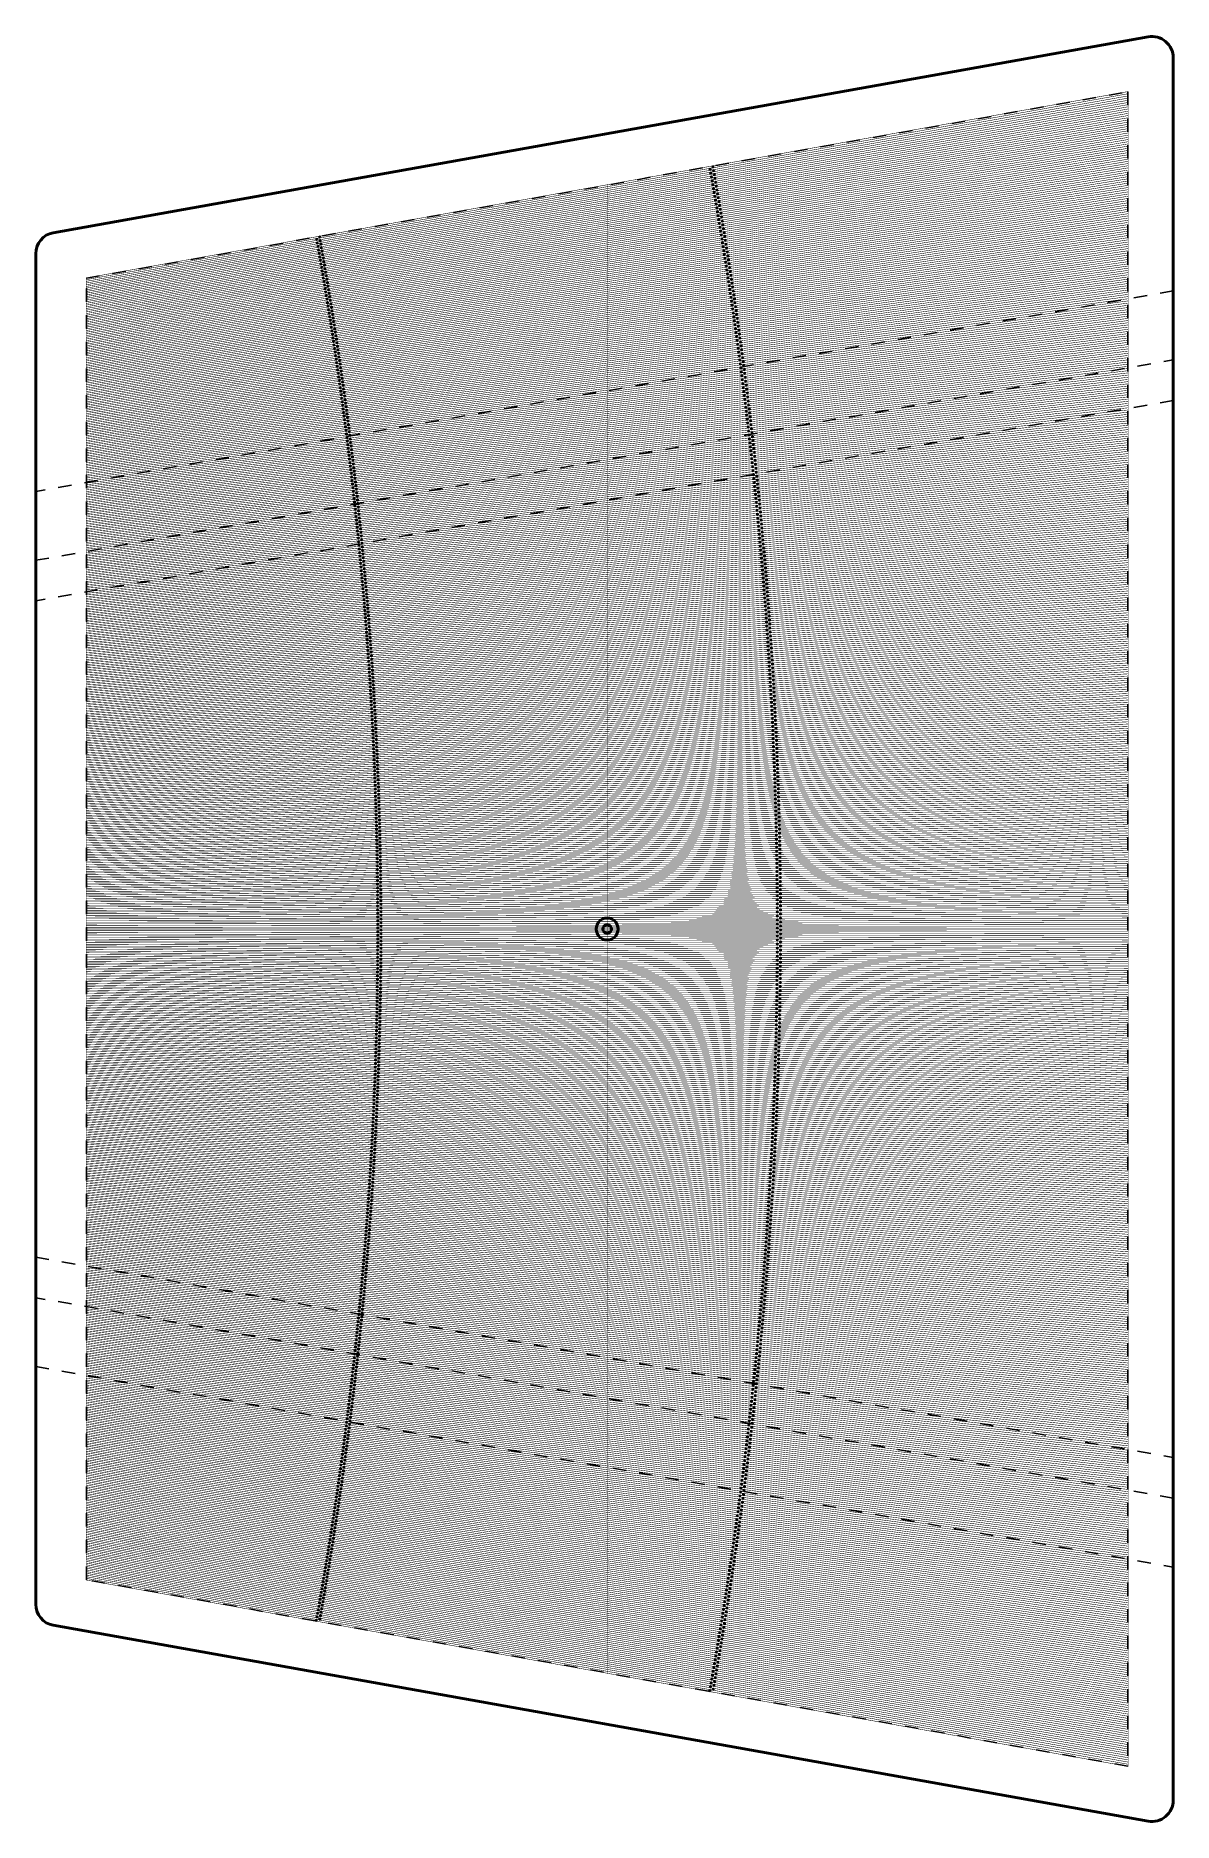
# Model space of a CAD drawing. Header units: millimetres. Extents: x 1346 to 1774, y -336 to 336.
import ezdxf

# ---------------------------------------------------------------- set-up
doc = ezdxf.new("R2010")
doc.units = ezdxf.units.MM
doc.linetypes.add('DASHSPACE', pattern=[10, 5, -5])
doc.layers.add('Strip gaps', color=40, linetype='Continuous')
doc.layers.add('Vias', color=10, linetype='Continuous')

# ---------------------------------------------------------------- blocks, each defined once
blk = doc.blocks.new('BLOCK385')
at = {"color": 7, "lineweight": 50}
for p, q in [((-327.24816, 1773.5), (327.24816, 1773.5)), ((-261.542604, 1353.090194), (-335.122958, 1764.090194)), ((335.122958, 1764.090194), (261.542604, 1353.090194)), ((253.667806, 1346.5), (-253.667806, 1346.5))]:
    blk.add_line(p, q, dxfattribs=at)
at = {"color": 7, "linetype": 'DASHSPACE', "lineweight": 25}
for p, q in [((-244.462221, 1365.5), (-314.462022, 1756.5)), ((-314.462022, 1756.5), (314.462022, 1756.5)), ((314.462022, 1756.5), (244.462221, 1365.5)), ((244.462221, 1365.5), (-244.462221, 1365.5))]:
    blk.add_line(p, q, dxfattribs=at)
at = {"color": 7, "lineweight": 50}
for radius in [4.1, 1.6]:
    blk.add_circle((0, 1561), radius, dxfattribs=at)
for centre, start, end in [((-327.24816, 1765.5), 90, 190.15), ((327.24816, 1765.5), 349.85, 450), ((-253.667806, 1354.5), 190.15, 270), ((253.667806, 1354.5), 270, 349.85)]:
    blk.add_arc(centre, 8, start, end, dxfattribs=at)
blk = doc.blocks.new('BLOCK638')
at = {"color": 7, "lineweight": 50}
for p, q in [((-327.24816, 1773.5), (327.24816, 1773.5)), ((-261.542604, 1353.090194), (-335.122958, 1764.090194)), ((335.122958, 1764.090194), (261.542604, 1353.090194)), ((253.667806, 1346.5), (-253.667806, 1346.5))]:
    blk.add_line(p, q, dxfattribs=at)
at = {"color": 7, "linetype": 'DASHSPACE', "lineweight": 25}
for p, q in [((-239.67299, 1773.5), (-164.381369, 1346.5)), ((-138.48799, 1346.5), (-213.779611, 1773.5)), ((-198.548212, 1773.5), (-123.256591, 1346.5)), ((123.256591, 1346.5), (198.548212, 1773.5)), ((213.779611, 1773.5), (138.48799, 1346.5)), ((164.381369, 1346.5), (239.67299, 1773.5))]:
    blk.add_line(p, q, dxfattribs=at)
at = {"color": 7, "lineweight": 50}
for radius in [4.1, 1.6]:
    blk.add_circle((0, 1561), radius, dxfattribs=at)
for centre, start, end in [((-327.24816, 1765.5), 90, 190.15), ((327.24816, 1765.5), 349.85, 450), ((-253.667806, 1354.5), 190.15, 270), ((253.667806, 1354.5), 270, 349.85)]:
    blk.add_arc(centre, 8, start, end, dxfattribs=at)

msp = doc.modelspace()

# ---------------------------------------------------------------- linework, layer by layer
at = {"layer": 'Strip gaps'}
for points in [[(1365.5, 244.56, 0.2, 0.2, 0), (1452.76, 260.18, 0.2, 0.2, -0.300992), (1453.2, 260.26, 0.2, 0.2, 0), (1600.48, 286.63, 0.2, 0.2, -0.206025), (1600.79, 286.69, 0.2, 0.2, 0), (1756.5, 314.56, 0.2, 0.2, 0)], [(1365.5, 243.93, 0.2, 0.2, 0), (1451.7, 259.32, 0.2, 0.2, -0.301528), (1452.14, 259.4, 0.2, 0.2, 0), (1599.43, 285.7, 0.2, 0.2, -0.206722), (1599.74, 285.75, 0.2, 0.2, 0), (1756.5, 313.74, 0.2, 0.2, 0)], [(1365.5, 243.29, 0.2, 0.2, 0), (1451.82, 258.66, 0.2, 0.2, 0.301462), (1452.25, 258.74, 0.2, 0.2, 0), (1453, 258.87, 0.2, 0.2, -0.300726), (1453.43, 258.95, 0.2, 0.2, 0), (1599.55, 284.97, 0.2, 0.2, 0.206625), (1599.87, 285.03, 0.2, 0.2, 0), (1600.74, 285.18, 0.2, 0.2, -0.205634), (1601.05, 285.24, 0.2, 0.2, 0), (1756.5, 312.92, 0.2, 0.2, 0)], [(1365.5, 242.65, 0.2, 0.2, 0), (1451.93, 258, 0.2, 0.2, -0.301263), (1452.37, 258.08, 0.2, 0.2, 0), (1453.12, 258.21, 0.2, 0.2, 0.30066), (1453.55, 258.29, 0.2, 0.2, 0), (1599.68, 284.25, 0.2, 0.2, -0.206334), (1600, 284.3, 0.2, 0.2, 0), (1600.87, 284.46, 0.2, 0.2, 0.205537), (1601.18, 284.51, 0.2, 0.2, 0), (1756.5, 312.1, 0.2, 0.2, 0)], [(1365.5, 242.01, 0.2, 0.2, 0), (1452.05, 257.35, 0.2, 0.2, 0.301197), (1452.49, 257.43, 0.2, 0.2, 0), (1453.23, 257.56, 0.2, 0.2, -0.300461), (1453.67, 257.63, 0.2, 0.2, 0), (1599.81, 283.53, 0.2, 0.2, 0.206237), (1600.12, 283.58, 0.2, 0.2, 0), (1600.99, 283.74, 0.2, 0.2, -0.205244), (1601.3, 283.79, 0.2, 0.2, 0), (1756.5, 311.29, 0.2, 0.2, 0)], [(1365.5, 241.38, 0.2, 0.2, 0), (1452.17, 256.69, 0.2, 0.2, -0.301), (1452.6, 256.77, 0.2, 0.2, 0), (1453.35, 256.9, 0.2, 0.2, 0.300395), (1453.78, 256.98, 0.2, 0.2, 0), (1599.94, 282.8, 0.2, 0.2, -0.205946), (1600.25, 282.86, 0.2, 0.2, 0), (1601.12, 283.01, 0.2, 0.2, 0.205147), (1601.43, 283.07, 0.2, 0.2, 0), (1756.5, 310.47, 0.2, 0.2, 0)], [(1365.5, 240.74, 0.2, 0.2, 0), (1452.28, 256.03, 0.2, 0.2, 0.300934), (1452.72, 256.11, 0.2, 0.2, 0), (1453.46, 256.24, 0.2, 0.2, -0.300198), (1453.9, 256.32, 0.2, 0.2, 0), (1600.07, 282.08, 0.2, 0.2, 0.205849), (1600.38, 282.13, 0.2, 0.2, 0), (1601.25, 282.29, 0.2, 0.2, -0.204856), (1601.56, 282.34, 0.2, 0.2, 0), (1756.5, 309.65, 0.2, 0.2, 0)], [(1365.5, 240.1, 0.2, 0.2, 0), (1452.4, 255.38, 0.2, 0.2, -0.300737), (1452.83, 255.45, 0.2, 0.2, 0), (1453.58, 255.59, 0.2, 0.2, 0.300132), (1454.01, 255.66, 0.2, 0.2, 0), (1600.2, 281.36, 0.2, 0.2, -0.20556), (1600.51, 281.41, 0.2, 0.2, 0), (1601.38, 281.56, 0.2, 0.2, 0.204759), (1601.69, 281.62, 0.2, 0.2, 0), (1756.5, 308.83, 0.2, 0.2, 0)], [(1756.6, 314.66, 0.2, 0.2, 0), (1756.6, -314.66, 0.2, 0.2, 0)], [(1365.5, 239.47, 0.2, 0.2, 0), (1452.51, 254.72, 0.2, 0.2, 0.300672), (1452.95, 254.8, 0.2, 0.2, 0), (1453.7, 254.93, 0.2, 0.2, -0.299935), (1454.13, 255, 0.2, 0.2, 0), (1600.32, 280.63, 0.2, 0.2, 0.205463), (1600.63, 280.69, 0.2, 0.2, 0), (1601.51, 280.84, 0.2, 0.2, -0.204468), (1601.81, 280.89, 0.2, 0.2, 0), (1756.5, 308.01, 0.2, 0.2, 0)], [(1365.5, 238.83, 0.2, 0.2, 0), (1452.63, 254.06, 0.2, 0.2, -0.300476), (1453.06, 254.14, 0.2, 0.2, 0), (1453.81, 254.27, 0.2, 0.2, 0.29987), (1454.25, 254.35, 0.2, 0.2, 0), (1600.45, 279.91, 0.2, 0.2, -0.205174), (1600.76, 279.96, 0.2, 0.2, 0), (1601.63, 280.11, 0.2, 0.2, 0.204371), (1601.94, 280.17, 0.2, 0.2, 0), (1756.5, 307.19, 0.2, 0.2, 0)], [(1365.5, 238.19, 0.2, 0.2, 0), (1452.74, 253.41, 0.2, 0.2, 0.300411), (1453.18, 253.48, 0.2, 0.2, 0), (1453.93, 253.61, 0.2, 0.2, -0.299673), (1454.36, 253.69, 0.2, 0.2, 0), (1600.58, 279.18, 0.2, 0.2, 0.205078), (1600.89, 279.24, 0.2, 0.2, 0), (1601.76, 279.39, 0.2, 0.2, -0.204082), (1602.07, 279.44, 0.2, 0.2, 0), (1756.5, 306.37, 0.2, 0.2, 0)], [(1365.5, 237.56, 0.2, 0.2, 0), (1452.86, 252.75, 0.2, 0.2, -0.300215), (1453.29, 252.82, 0.2, 0.2, 0), (1454.04, 252.95, 0.2, 0.2, 0.299608), (1454.47, 253.03, 0.2, 0.2, 0), (1600.7, 278.46, 0.2, 0.2, -0.20479), (1601.01, 278.51, 0.2, 0.2, 0), (1601.89, 278.66, 0.2, 0.2, 0.203985), (1602.19, 278.72, 0.2, 0.2, 0), (1756.5, 305.55, 0.2, 0.2, 0)], [(1365.5, 236.92, 0.2, 0.2, 0), (1452.97, 252.09, 0.2, 0.2, 0.30015), (1453.41, 252.17, 0.2, 0.2, 0), (1454.16, 252.3, 0.2, 0.2, -0.299413), (1454.59, 252.37, 0.2, 0.2, 0), (1600.83, 277.73, 0.2, 0.2, 0.204694), (1601.14, 277.79, 0.2, 0.2, 0), (1602.01, 277.94, 0.2, 0.2, -0.203697), (1602.32, 277.99, 0.2, 0.2, 0), (1756.5, 304.73, 0.2, 0.2, 0)], [(1365.5, 236.28, 0.2, 0.2, 0), (1453.09, 251.43, 0.2, 0.2, -0.299956), (1453.52, 251.51, 0.2, 0.2, 0), (1454.27, 251.64, 0.2, 0.2, 0.299348), (1454.7, 251.71, 0.2, 0.2, 0), (1600.95, 277.01, 0.2, 0.2, -0.204407), (1601.26, 277.06, 0.2, 0.2, 0), (1602.14, 277.21, 0.2, 0.2, 0.2036), (1602.45, 277.27, 0.2, 0.2, 0), (1756.5, 303.91, 0.2, 0.2, 0)], [(1365.5, 235.65, 0.2, 0.2, 0), (1453.2, 250.77, 0.2, 0.2, 0.299891), (1453.63, 250.85, 0.2, 0.2, 0), (1454.38, 250.98, 0.2, 0.2, -0.299154), (1454.82, 251.05, 0.2, 0.2, 0), (1601.08, 276.28, 0.2, 0.2, 0.204312), (1601.39, 276.34, 0.2, 0.2, 0), (1602.26, 276.49, 0.2, 0.2, -0.203313), (1602.57, 276.54, 0.2, 0.2, 0), (1756.5, 303.09, 0.2, 0.2, 0)], [(1365.5, 235.01, 0.2, 0.2, 0), (1453.31, 250.12, 0.2, 0.2, -0.299698), (1453.75, 250.19, 0.2, 0.2, 0), (1454.5, 250.32, 0.2, 0.2, 0.299089), (1454.93, 250.39, 0.2, 0.2, 0), (1601.21, 275.56, 0.2, 0.2, -0.204026), (1601.51, 275.61, 0.2, 0.2, 0), (1602.39, 275.76, 0.2, 0.2, 0.203217), (1602.7, 275.81, 0.2, 0.2, 0), (1756.5, 302.27, 0.2, 0.2, 0)], [(1365.5, 234.37, 0.2, 0.2, 0), (1453.43, 249.46, 0.2, 0.2, 0.299633), (1453.86, 249.53, 0.2, 0.2, 0), (1454.61, 249.66, 0.2, 0.2, -0.298895), (1455.04, 249.73, 0.2, 0.2, 0), (1601.33, 274.83, 0.2, 0.2, 0.203931), (1601.64, 274.89, 0.2, 0.2, 0), (1602.51, 275.04, 0.2, 0.2, -0.20293), (1602.82, 275.09, 0.2, 0.2, 0), (1756.5, 301.46, 0.2, 0.2, 0)], [(1365.5, 233.74, 0.2, 0.2, 0), (1453.54, 248.8, 0.2, 0.2, -0.299441), (1453.97, 248.87, 0.2, 0.2, 0), (1454.72, 249, 0.2, 0.2, 0.298831), (1455.16, 249.08, 0.2, 0.2, 0), (1601.45, 274.11, 0.2, 0.2, -0.203646), (1601.76, 274.16, 0.2, 0.2, 0), (1602.64, 274.31, 0.2, 0.2, 0.202835), (1602.95, 274.36, 0.2, 0.2, 0), (1756.5, 300.64, 0.2, 0.2, 0)], [(1365.5, 233.1, 0.2, 0.2, 0), (1453.65, 248.14, 0.2, 0.2, 0.299376), (1454.09, 248.21, 0.2, 0.2, 0), (1454.84, 248.34, 0.2, 0.2, -0.298638), (1455.27, 248.42, 0.2, 0.2, 0), (1601.58, 273.38, 0.2, 0.2, 0.203551), (1601.89, 273.43, 0.2, 0.2, 0), (1602.76, 273.58, 0.2, 0.2, -0.202549), (1603.07, 273.64, 0.2, 0.2, 0), (1756.5, 299.82, 0.2, 0.2, 0)], [(1365.5, 232.46, 0.2, 0.2, 0), (1453.77, 247.48, 0.2, 0.2, -0.299185), (1454.2, 247.56, 0.2, 0.2, 0), (1454.95, 247.68, 0.2, 0.2, 0.298574), (1455.38, 247.76, 0.2, 0.2, 0), (1601.7, 272.66, 0.2, 0.2, -0.203266), (1602.01, 272.71, 0.2, 0.2, 0), (1602.89, 272.86, 0.2, 0.2, 0.202453), (1603.19, 272.91, 0.2, 0.2, 0), (1756.5, 299, 0.2, 0.2, 0)], [(1365.5, 231.82, 0.2, 0.2, 0), (1453.88, 246.82, 0.2, 0.2, 0.299121), (1454.31, 246.9, 0.2, 0.2, 0), (1455.06, 247.02, 0.2, 0.2, -0.298382), (1455.49, 247.1, 0.2, 0.2, 0), (1601.83, 271.93, 0.2, 0.2, 0.203172), (1602.13, 271.98, 0.2, 0.2, 0), (1603.01, 272.13, 0.2, 0.2, -0.202168), (1603.32, 272.18, 0.2, 0.2, 0), (1756.5, 298.18, 0.2, 0.2, 0)], [(1365.5, 231.19, 0.2, 0.2, 0), (1453.99, 246.16, 0.2, 0.2, -0.29893), (1454.42, 246.24, 0.2, 0.2, 0), (1455.17, 246.36, 0.2, 0.2, 0.298318), (1455.61, 246.44, 0.2, 0.2, 0), (1601.95, 271.2, 0.2, 0.2, -0.202889), (1602.26, 271.26, 0.2, 0.2, 0), (1603.13, 271.4, 0.2, 0.2, 0.202073), (1603.44, 271.46, 0.2, 0.2, 0), (1756.5, 297.36, 0.2, 0.2, 0)], [(1365.5, 230.55, 0.2, 0.2, 0), (1454.1, 245.5, 0.2, 0.2, 0.298866), (1454.53, 245.58, 0.2, 0.2, 0), (1455.28, 245.7, 0.2, 0.2, -0.298127), (1455.72, 245.78, 0.2, 0.2, 0), (1602.07, 270.48, 0.2, 0.2, 0.202794), (1602.38, 270.53, 0.2, 0.2, 0), (1603.26, 270.68, 0.2, 0.2, -0.201789), (1603.56, 270.73, 0.2, 0.2, 0), (1756.5, 296.54, 0.2, 0.2, 0)], [(1365.5, 229.91, 0.2, 0.2, 0), (1454.21, 244.84, 0.2, 0.2, -0.298676), (1454.65, 244.92, 0.2, 0.2, 0), (1455.4, 245.04, 0.2, 0.2, 0.298063), (1455.83, 245.12, 0.2, 0.2, 0), (1602.19, 269.75, 0.2, 0.2, -0.202512), (1602.5, 269.8, 0.2, 0.2, 0), (1603.38, 269.95, 0.2, 0.2, 0.201695), (1603.68, 270, 0.2, 0.2, 0), (1756.5, 295.72, 0.2, 0.2, 0)], [(1365.5, 229.28, 0.2, 0.2, 0), (1454.32, 244.19, 0.2, 0.2, 0.298612), (1454.76, 244.26, 0.2, 0.2, 0), (1455.51, 244.38, 0.2, 0.2, -0.297873), (1455.94, 244.46, 0.2, 0.2, 0), (1602.32, 269.02, 0.2, 0.2, 0.202418), (1602.62, 269.08, 0.2, 0.2, 0), (1603.5, 269.22, 0.2, 0.2, -0.201412), (1603.81, 269.27, 0.2, 0.2, 0), (1756.5, 294.9, 0.2, 0.2, 0)], [(1365.5, 228.64, 0.2, 0.2, 0), (1454.43, 243.53, 0.2, 0.2, -0.298423), (1454.87, 243.6, 0.2, 0.2, 0), (1455.62, 243.72, 0.2, 0.2, 0.29781), (1456.05, 243.8, 0.2, 0.2, 0), (1602.44, 268.3, 0.2, 0.2, -0.202137), (1602.75, 268.35, 0.2, 0.2, 0), (1603.62, 268.5, 0.2, 0.2, 0.201317), (1603.93, 268.55, 0.2, 0.2, 0), (1756.5, 294.08, 0.2, 0.2, 0)], [(1365.5, 228, 0.2, 0.2, 0), (1454.54, 242.87, 0.2, 0.2, 0.29836), (1454.98, 242.94, 0.2, 0.2, 0), (1455.73, 243.06, 0.2, 0.2, -0.29762), (1456.16, 243.14, 0.2, 0.2, 0), (1602.56, 267.57, 0.2, 0.2, 0.202043), (1602.87, 267.62, 0.2, 0.2, 0), (1603.75, 267.77, 0.2, 0.2, -0.201035), (1604.05, 267.82, 0.2, 0.2, 0), (1756.5, 293.26, 0.2, 0.2, 0)], [(1365.5, 227.37, 0.2, 0.2, 0), (1454.65, 242.21, 0.2, 0.2, -0.298171), (1455.09, 242.28, 0.2, 0.2, 0), (1455.84, 242.4, 0.2, 0.2, 0.297557), (1456.27, 242.47, 0.2, 0.2, 0), (1602.68, 266.84, 0.2, 0.2, -0.201763), (1602.99, 266.89, 0.2, 0.2, 0), (1603.87, 267.04, 0.2, 0.2, 0.200941), (1604.17, 267.09, 0.2, 0.2, 0), (1756.5, 292.44, 0.2, 0.2, 0)], [(1365.5, 226.73, 0.2, 0.2, 0), (1454.76, 241.55, 0.2, 0.2, 0.298108), (1455.2, 241.62, 0.2, 0.2, 0), (1455.95, 241.74, 0.2, 0.2, -0.297368), (1456.38, 241.81, 0.2, 0.2, 0), (1602.8, 266.12, 0.2, 0.2, 0.201669), (1603.11, 266.17, 0.2, 0.2, 0), (1603.99, 266.31, 0.2, 0.2, -0.20066), (1604.29, 266.36, 0.2, 0.2, 0), (1756.5, 291.63, 0.2, 0.2, 0)], [(1365.5, 226.09, 0.2, 0.2, 0), (1454.87, 240.88, 0.2, 0.2, -0.297921), (1455.31, 240.96, 0.2, 0.2, 0), (1456.06, 241.08, 0.2, 0.2, 0.297306), (1456.49, 241.15, 0.2, 0.2, 0), (1602.92, 265.39, 0.2, 0.2, -0.20139), (1603.23, 265.44, 0.2, 0.2, 0), (1604.11, 265.58, 0.2, 0.2, 0.200567), (1604.41, 265.63, 0.2, 0.2, 0), (1756.5, 290.81, 0.2, 0.2, 0)], [(1365.5, 225.46, 0.2, 0.2, 0), (1454.98, 240.22, 0.2, 0.2, 0.297858), (1455.42, 240.3, 0.2, 0.2, 0), (1456.17, 240.42, 0.2, 0.2, -0.297118), (1456.6, 240.49, 0.2, 0.2, 0), (1603.04, 264.66, 0.2, 0.2, 0.201297), (1603.35, 264.71, 0.2, 0.2, 0), (1604.23, 264.86, 0.2, 0.2, -0.200286), (1604.53, 264.91, 0.2, 0.2, 0), (1756.5, 289.99, 0.2, 0.2, 0)], [(1365.5, 224.82, 0.2, 0.2, 0), (1455.09, 239.56, 0.2, 0.2, -0.297671), (1455.52, 239.63, 0.2, 0.2, 0), (1456.28, 239.76, 0.2, 0.2, 0.297055), (1456.71, 239.83, 0.2, 0.2, 0), (1603.16, 263.93, 0.2, 0.2, -0.201018), (1603.47, 263.98, 0.2, 0.2, 0), (1604.35, 264.13, 0.2, 0.2, 0.200193), (1604.65, 264.18, 0.2, 0.2, 0), (1756.5, 289.17, 0.2, 0.2, 0)], [(1365.5, 224.18, 0.2, 0.2, 0), (1455.2, 238.9, 0.2, 0.2, 0.297609), (1455.63, 238.97, 0.2, 0.2, 0), (1456.39, 239.1, 0.2, 0.2, -0.296868), (1456.82, 239.17, 0.2, 0.2, 0), (1603.28, 263.2, 0.2, 0.2, 0.200926), (1603.59, 263.25, 0.2, 0.2, 0), (1604.47, 263.4, 0.2, 0.2, -0.199914), (1604.77, 263.45, 0.2, 0.2, 0), (1756.5, 288.35, 0.2, 0.2, 0)], [(1365.5, 223.55, 0.2, 0.2, 0), (1455.31, 238.24, 0.2, 0.2, -0.297423), (1455.74, 238.31, 0.2, 0.2, 0), (1456.49, 238.44, 0.2, 0.2, 0.296806), (1456.92, 238.51, 0.2, 0.2, 0), (1603.4, 262.48, 0.2, 0.2, -0.200648), (1603.71, 262.53, 0.2, 0.2, 0), (1604.59, 262.67, 0.2, 0.2, 0.199821), (1604.89, 262.72, 0.2, 0.2, 0), (1756.5, 287.53, 0.2, 0.2, 0)], [(1365.5, 222.91, 0.2, 0.2, 0), (1455.42, 237.58, 0.2, 0.2, 0.297361), (1455.85, 237.65, 0.2, 0.2, 0), (1456.6, 237.77, 0.2, 0.2, -0.29662), (1457.03, 237.84, 0.2, 0.2, 0), (1603.52, 261.75, 0.2, 0.2, 0.200556), (1603.83, 261.8, 0.2, 0.2, 0), (1604.71, 261.94, 0.2, 0.2, -0.199542), (1605.01, 261.99, 0.2, 0.2, 0), (1756.5, 286.71, 0.2, 0.2, 0)], [(1365.5, 222.27, 0.2, 0.2, 0), (1455.53, 236.92, 0.2, 0.2, -0.297176), (1455.96, 236.99, 0.2, 0.2, 0), (1456.71, 237.11, 0.2, 0.2, 0.296558), (1457.14, 237.18, 0.2, 0.2, 0), (1603.64, 261.02, 0.2, 0.2, -0.200279), (1603.95, 261.07, 0.2, 0.2, 0), (1604.83, 261.21, 0.2, 0.2, 0.19945), (1605.13, 261.26, 0.2, 0.2, 0), (1756.5, 285.89, 0.2, 0.2, 0)], [(1365.5, 221.63, 0.2, 0.2, 0), (1455.63, 236.26, 0.2, 0.2, 0.297114), (1456.06, 236.33, 0.2, 0.2, 0), (1456.82, 236.45, 0.2, 0.2, -0.296373), (1457.25, 236.52, 0.2, 0.2, 0), (1603.76, 260.29, 0.2, 0.2, 0.200187), (1604.06, 260.34, 0.2, 0.2, 0), (1604.95, 260.48, 0.2, 0.2, -0.199173), (1605.25, 260.53, 0.2, 0.2, 0), (1756.5, 285.07, 0.2, 0.2, 0)], [(1365.5, 221, 0.2, 0.2, 0), (1455.74, 235.6, 0.2, 0.2, -0.29693), (1456.17, 235.67, 0.2, 0.2, 0), (1456.93, 235.79, 0.2, 0.2, 0.296311), (1457.36, 235.86, 0.2, 0.2, 0), (1603.88, 259.56, 0.2, 0.2, -0.199912), (1604.18, 259.61, 0.2, 0.2, 0), (1605.06, 259.75, 0.2, 0.2, 0.19908), (1605.37, 259.8, 0.2, 0.2, 0), (1756.5, 284.25, 0.2, 0.2, 0)], [(1365.5, 220.36, 0.2, 0.2, 0), (1455.85, 234.93, 0.2, 0.2, 0.296868), (1456.28, 235, 0.2, 0.2, 0), (1457.03, 235.13, 0.2, 0.2, -0.296127), (1457.46, 235.2, 0.2, 0.2, 0), (1604, 258.83, 0.2, 0.2, 0.19982), (1604.3, 258.88, 0.2, 0.2, 0), (1605.18, 259.02, 0.2, 0.2, -0.198804), (1605.48, 259.07, 0.2, 0.2, 0), (1756.5, 283.43, 0.2, 0.2, 0)], [(1365.5, 219.72, 0.2, 0.2, 0), (1455.95, 234.27, 0.2, 0.2, -0.296685), (1456.38, 234.34, 0.2, 0.2, 0), (1457.14, 234.46, 0.2, 0.2, 0.296065), (1457.57, 234.53, 0.2, 0.2, 0), (1604.11, 258.1, 0.2, 0.2, -0.199545), (1604.42, 258.15, 0.2, 0.2, 0), (1605.3, 258.29, 0.2, 0.2, 0.198712), (1605.6, 258.34, 0.2, 0.2, 0), (1756.5, 282.61, 0.2, 0.2, 0)], [(1365.5, 219.09, 0.2, 0.2, 0), (1456.06, 233.61, 0.2, 0.2, 0.296624), (1456.49, 233.68, 0.2, 0.2, 0), (1457.25, 233.8, 0.2, 0.2, -0.295882), (1457.68, 233.87, 0.2, 0.2, 0), (1604.23, 257.37, 0.2, 0.2, 0.199454), (1604.53, 257.42, 0.2, 0.2, 0), (1605.42, 257.56, 0.2, 0.2, -0.198437), (1605.72, 257.61, 0.2, 0.2, 0), (1756.5, 281.8, 0.2, 0.2, 0)], [(1365.5, 218.45, 0.2, 0.2, 0), (1456.17, 232.95, 0.2, 0.2, -0.296441), (1456.6, 233.02, 0.2, 0.2, 0), (1457.35, 233.14, 0.2, 0.2, 0.295821), (1457.78, 233.21, 0.2, 0.2, 0), (1604.35, 256.65, 0.2, 0.2, -0.199181), (1604.65, 256.69, 0.2, 0.2, 0), (1605.53, 256.83, 0.2, 0.2, 0.198345), (1605.84, 256.88, 0.2, 0.2, 0), (1756.5, 280.98, 0.2, 0.2, 0)], [(1365.5, 217.81, 0.2, 0.2, 0), (1456.27, 232.29, 0.2, 0.2, 0.29638), (1456.7, 232.36, 0.2, 0.2, 0), (1457.46, 232.48, 0.2, 0.2, -0.295638), (1457.89, 232.54, 0.2, 0.2, 0), (1604.47, 255.92, 0.2, 0.2, 0.19909), (1604.77, 255.96, 0.2, 0.2, 0), (1605.65, 256.1, 0.2, 0.2, -0.198071), (1605.95, 256.15, 0.2, 0.2, 0), (1756.5, 280.16, 0.2, 0.2, 0)], [(1365.5, 217.18, 0.2, 0.2, 0), (1456.38, 231.62, 0.2, 0.2, -0.296198), (1456.81, 231.69, 0.2, 0.2, 0), (1457.56, 231.81, 0.2, 0.2, 0.295577), (1457.99, 231.88, 0.2, 0.2, 0), (1604.58, 255.19, 0.2, 0.2, -0.198817), (1604.88, 255.23, 0.2, 0.2, 0), (1605.77, 255.37, 0.2, 0.2, 0.19798), (1606.07, 255.42, 0.2, 0.2, 0), (1756.5, 279.34, 0.2, 0.2, 0)], [(1365.5, 216.54, 0.2, 0.2, 0), (1456.48, 230.96, 0.2, 0.2, 0.296138), (1456.91, 231.03, 0.2, 0.2, 0), (1457.67, 231.15, 0.2, 0.2, -0.295395), (1458.1, 231.22, 0.2, 0.2, 0), (1604.7, 254.46, 0.2, 0.2, 0.198726), (1605, 254.5, 0.2, 0.2, 0), (1605.88, 254.64, 0.2, 0.2, -0.197706), (1606.18, 254.69, 0.2, 0.2, 0), (1756.5, 278.52, 0.2, 0.2, 0)], [(1365.5, 215.9, 0.2, 0.2, 0), (1456.59, 230.3, 0.2, 0.2, -0.295957), (1457.02, 230.37, 0.2, 0.2, 0), (1457.77, 230.49, 0.2, 0.2, 0.295335), (1458.2, 230.55, 0.2, 0.2, 0), (1604.81, 253.73, 0.2, 0.2, -0.198455), (1605.12, 253.77, 0.2, 0.2, 0), (1606, 253.91, 0.2, 0.2, 0.197615), (1606.3, 253.96, 0.2, 0.2, 0), (1756.5, 277.7, 0.2, 0.2, 0)], [(1365.5, 215.27, 0.2, 0.2, 0), (1456.69, 229.64, 0.2, 0.2, 0.295897), (1457.12, 229.7, 0.2, 0.2, 0), (1457.88, 229.82, 0.2, 0.2, -0.295154), (1458.31, 229.89, 0.2, 0.2, 0), (1604.93, 253, 0.2, 0.2, 0.198365), (1605.23, 253.04, 0.2, 0.2, 0), (1606.12, 253.18, 0.2, 0.2, -0.197343), (1606.42, 253.23, 0.2, 0.2, 0), (1756.5, 276.88, 0.2, 0.2, 0)], [(1365.5, 214.63, 0.2, 0.2, 0), (1456.8, 228.97, 0.2, 0.2, -0.295717), (1457.23, 229.04, 0.2, 0.2, 0), (1457.98, 229.16, 0.2, 0.2, 0.295094), (1458.41, 229.23, 0.2, 0.2, 0), (1605.04, 252.26, 0.2, 0.2, -0.198094), (1605.35, 252.31, 0.2, 0.2, 0), (1606.23, 252.45, 0.2, 0.2, 0.197252), (1606.53, 252.5, 0.2, 0.2, 0), (1756.5, 276.06, 0.2, 0.2, 0)], [(1365.5, 213.99, 0.2, 0.2, 0), (1456.9, 228.31, 0.2, 0.2, 0.295657), (1457.33, 228.38, 0.2, 0.2, 0), (1458.09, 228.5, 0.2, 0.2, -0.294914), (1458.52, 228.56, 0.2, 0.2, 0), (1605.16, 251.53, 0.2, 0.2, 0.198004), (1605.46, 251.58, 0.2, 0.2, 0), (1606.35, 251.72, 0.2, 0.2, -0.196981), (1606.64, 251.77, 0.2, 0.2, 0), (1756.5, 275.24, 0.2, 0.2, 0)], [(1561, 279.66, 0.2, 0.2, 0), (1561, -279.66, 0.2, 0.2, 0)], [(1365.5, 213.36, 0.2, 0.2, 0), (1457.01, 227.65, 0.2, 0.2, -0.295477), (1457.44, 227.71, 0.2, 0.2, 0), (1458.19, 227.83, 0.2, 0.2, 0.294854), (1458.62, 227.9, 0.2, 0.2, 0), (1605.27, 250.8, 0.2, 0.2, -0.197735), (1605.57, 250.85, 0.2, 0.2, 0), (1606.46, 250.99, 0.2, 0.2, 0.196891), (1606.76, 251.04, 0.2, 0.2, 0), (1756.5, 274.42, 0.2, 0.2, 0)], [(1365.5, 212.72, 0.2, 0.2, 0), (1457.11, 226.98, 0.2, 0.2, 0.295418), (1457.54, 227.05, 0.2, 0.2, 0), (1458.3, 227.17, 0.2, 0.2, -0.294674), (1458.72, 227.23, 0.2, 0.2, 0), (1605.39, 250.07, 0.2, 0.2, 0.197645), (1605.69, 250.12, 0.2, 0.2, 0), (1606.57, 250.26, 0.2, 0.2, -0.196621), (1606.87, 250.3, 0.2, 0.2, 0), (1756.5, 273.6, 0.2, 0.2, 0)], [(1365.5, 212.08, 0.2, 0.2, 0), (1457.21, 226.32, 0.2, 0.2, -0.295239), (1457.64, 226.39, 0.2, 0.2, 0), (1458.4, 226.5, 0.2, 0.2, 0.294615), (1458.83, 226.57, 0.2, 0.2, 0), (1605.5, 249.34, 0.2, 0.2, -0.197377), (1605.8, 249.39, 0.2, 0.2, 0), (1606.69, 249.53, 0.2, 0.2, 0.196531), (1606.99, 249.57, 0.2, 0.2, 0), (1756.5, 272.78, 0.2, 0.2, 0)], [(1365.5, 211.44, 0.2, 0.2, 0), (1457.32, 225.66, 0.2, 0.2, 0.29518), (1457.74, 225.72, 0.2, 0.2, 0), (1458.5, 225.84, 0.2, 0.2, -0.294436), (1458.93, 225.91, 0.2, 0.2, 0), (1605.61, 248.61, 0.2, 0.2, 0.197287), (1605.92, 248.66, 0.2, 0.2, 0), (1606.8, 248.79, 0.2, 0.2, -0.196262), (1607.1, 248.84, 0.2, 0.2, 0), (1756.5, 271.97, 0.2, 0.2, 0)], [(1365.5, 210.81, 0.2, 0.2, 0), (1457.42, 224.99, 0.2, 0.2, -0.295002), (1457.85, 225.06, 0.2, 0.2, 0), (1458.6, 225.18, 0.2, 0.2, 0.294377), (1459.03, 225.24, 0.2, 0.2, 0), (1605.73, 247.88, 0.2, 0.2, -0.19702), (1606.03, 247.93, 0.2, 0.2, 0), (1606.91, 248.06, 0.2, 0.2, 0.196172), (1607.21, 248.11, 0.2, 0.2, 0), (1756.5, 271.15, 0.2, 0.2, 0)], [(1365.5, 210.17, 0.2, 0.2, 0), (1457.52, 224.33, 0.2, 0.2, 0.294943), (1457.95, 224.39, 0.2, 0.2, 0), (1458.71, 224.51, 0.2, 0.2, -0.2942), (1459.14, 224.58, 0.2, 0.2, 0), (1605.84, 247.15, 0.2, 0.2, 0.196931), (1606.14, 247.19, 0.2, 0.2, 0), (1607.03, 247.33, 0.2, 0.2, -0.195904), (1607.33, 247.38, 0.2, 0.2, 0), (1756.5, 270.33, 0.2, 0.2, 0)], [(1365.5, 209.53, 0.2, 0.2, 0), (1457.62, 223.66, 0.2, 0.2, -0.294767), (1458.05, 223.73, 0.2, 0.2, 0), (1458.81, 223.85, 0.2, 0.2, 0.294141), (1459.24, 223.91, 0.2, 0.2, 0), (1605.95, 246.42, 0.2, 0.2, -0.196665), (1606.25, 246.46, 0.2, 0.2, 0), (1607.14, 246.6, 0.2, 0.2, 0.195815), (1607.44, 246.64, 0.2, 0.2, 0), (1756.5, 269.51, 0.2, 0.2, 0)], [(1365.5, 208.9, 0.2, 0.2, 0), (1457.72, 223, 0.2, 0.2, 0.294708), (1458.15, 223.07, 0.2, 0.2, 0), (1458.91, 223.18, 0.2, 0.2, -0.293964), (1459.34, 223.25, 0.2, 0.2, 0), (1606.07, 245.68, 0.2, 0.2, 0.196576), (1606.37, 245.73, 0.2, 0.2, 0), (1607.25, 245.87, 0.2, 0.2, -0.195548), (1607.55, 245.91, 0.2, 0.2, 0), (1756.5, 268.69, 0.2, 0.2, 0)], [(1365.5, 208.26, 0.2, 0.2, 0), (1457.83, 222.34, 0.2, 0.2, -0.294532), (1458.25, 222.4, 0.2, 0.2, 0), (1459.01, 222.52, 0.2, 0.2, 0.293905), (1459.44, 222.58, 0.2, 0.2, 0), (1606.18, 244.95, 0.2, 0.2, -0.196311), (1606.48, 245, 0.2, 0.2, 0), (1607.36, 245.13, 0.2, 0.2, 0.195459), (1607.66, 245.18, 0.2, 0.2, 0), (1756.5, 267.87, 0.2, 0.2, 0)], [(1365.5, 207.62, 0.2, 0.2, 0), (1457.93, 221.67, 0.2, 0.2, 0.294474), (1458.36, 221.74, 0.2, 0.2, 0), (1459.11, 221.85, 0.2, 0.2, -0.293729), (1459.54, 221.92, 0.2, 0.2, 0), (1606.29, 244.22, 0.2, 0.2, 0.196223), (1606.59, 244.27, 0.2, 0.2, 0), (1607.48, 244.4, 0.2, 0.2, -0.195193), (1607.77, 244.45, 0.2, 0.2, 0), (1756.5, 267.05, 0.2, 0.2, 0)], [(1365.5, 206.99, 0.2, 0.2, 0), (1458.03, 221.01, 0.2, 0.2, -0.294299), (1458.46, 221.07, 0.2, 0.2, 0), (1459.22, 221.19, 0.2, 0.2, 0.293671), (1459.64, 221.25, 0.2, 0.2, 0), (1606.4, 243.49, 0.2, 0.2, -0.195958), (1606.7, 243.53, 0.2, 0.2, 0), (1607.59, 243.67, 0.2, 0.2, 0.195104), (1607.88, 243.71, 0.2, 0.2, 0), (1756.5, 266.23, 0.2, 0.2, 0)], [(1365.5, 206.35, 0.2, 0.2, 0), (1458.13, 220.34, 0.2, 0.2, 0.294241), (1458.56, 220.41, 0.2, 0.2, 0), (1459.32, 220.52, 0.2, 0.2, -0.293496), (1459.74, 220.59, 0.2, 0.2, 0), (1606.51, 242.76, 0.2, 0.2, 0.195871), (1606.81, 242.8, 0.2, 0.2, 0), (1607.7, 242.93, 0.2, 0.2, -0.19484), (1608, 242.98, 0.2, 0.2, 0), (1756.5, 265.41, 0.2, 0.2, 0)], [(1365.5, 205.71, 0.2, 0.2, 0), (1458.23, 219.68, 0.2, 0.2, -0.294067), (1458.66, 219.74, 0.2, 0.2, 0), (1459.42, 219.86, 0.2, 0.2, 0.293438), (1459.84, 219.92, 0.2, 0.2, 0), (1606.62, 242.02, 0.2, 0.2, -0.195608), (1606.92, 242.07, 0.2, 0.2, 0), (1607.81, 242.2, 0.2, 0.2, 0.194751), (1608.11, 242.25, 0.2, 0.2, 0), (1756.5, 264.59, 0.2, 0.2, 0)], [(1365.5, 205.08, 0.2, 0.2, 0), (1458.33, 219.01, 0.2, 0.2, 0.294009), (1458.76, 219.08, 0.2, 0.2, 0), (1459.52, 219.19, 0.2, 0.2, -0.293264), (1459.94, 219.25, 0.2, 0.2, 0), (1606.73, 241.29, 0.2, 0.2, 0.19552), (1607.03, 241.33, 0.2, 0.2, 0), (1607.92, 241.47, 0.2, 0.2, -0.194488), (1608.22, 241.51, 0.2, 0.2, 0), (1756.5, 263.77, 0.2, 0.2, 0)], [(1365.5, 204.44, 0.2, 0.2, 0), (1458.43, 218.35, 0.2, 0.2, -0.293836), (1458.86, 218.41, 0.2, 0.2, 0), (1459.62, 218.52, 0.2, 0.2, 0.293206), (1460.04, 218.59, 0.2, 0.2, 0), (1606.84, 240.56, 0.2, 0.2, -0.195258), (1607.14, 240.6, 0.2, 0.2, 0), (1608.03, 240.73, 0.2, 0.2, 0.1944), (1608.33, 240.78, 0.2, 0.2, 0), (1756.5, 262.95, 0.2, 0.2, 0)], [(1365.5, 203.8, 0.2, 0.2, 0), (1458.53, 217.68, 0.2, 0.2, 0.293778), (1458.96, 217.74, 0.2, 0.2, 0), (1459.72, 217.86, 0.2, 0.2, -0.293033), (1460.14, 217.92, 0.2, 0.2, 0), (1606.95, 239.82, 0.2, 0.2, 0.195171), (1607.25, 239.87, 0.2, 0.2, 0), (1608.14, 240, 0.2, 0.2, -0.194137), (1608.44, 240.05, 0.2, 0.2, 0), (1756.5, 262.14, 0.2, 0.2, 0)], [(1365.5, 203.16, 0.2, 0.2, 0), (1458.63, 217.02, 0.2, 0.2, -0.293606), (1459.06, 217.08, 0.2, 0.2, 0), (1459.82, 217.19, 0.2, 0.2, 0.292975), (1460.24, 217.26, 0.2, 0.2, 0), (1607.06, 239.09, 0.2, 0.2, -0.19491), (1607.36, 239.14, 0.2, 0.2, 0), (1608.25, 239.27, 0.2, 0.2, 0.19405), (1608.55, 239.31, 0.2, 0.2, 0), (1756.5, 261.32, 0.2, 0.2, 0)], [(1365.5, 202.53, 0.2, 0.2, 0), (1458.73, 216.35, 0.2, 0.2, 0.293549), (1459.15, 216.41, 0.2, 0.2, 0), (1459.91, 216.53, 0.2, 0.2, -0.292803), (1460.34, 216.59, 0.2, 0.2, 0), (1607.17, 238.36, 0.2, 0.2, 0.194823), (1607.47, 238.4, 0.2, 0.2, 0), (1608.36, 238.53, 0.2, 0.2, -0.193788), (1608.65, 238.58, 0.2, 0.2, 0), (1756.5, 260.5, 0.2, 0.2, 0)], [(1365.5, 201.89, 0.2, 0.2, 0), (1458.83, 215.68, 0.2, 0.2, -0.293377), (1459.25, 215.75, 0.2, 0.2, 0), (1460.01, 215.86, 0.2, 0.2, 0.292746), (1460.44, 215.92, 0.2, 0.2, 0), (1607.28, 237.62, 0.2, 0.2, -0.194563), (1607.58, 237.67, 0.2, 0.2, 0), (1608.47, 237.8, 0.2, 0.2, 0.193701), (1608.76, 237.84, 0.2, 0.2, 0), (1756.5, 259.68, 0.2, 0.2, 0)], [(1365.5, 201.25, 0.2, 0.2, 0), (1458.92, 215.02, 0.2, 0.2, 0.29332), (1459.35, 215.08, 0.2, 0.2, 0), (1460.11, 215.19, 0.2, 0.2, -0.292575), (1460.54, 215.26, 0.2, 0.2, 0), (1607.39, 236.89, 0.2, 0.2, 0.194477), (1607.68, 236.93, 0.2, 0.2, 0), (1608.58, 237.07, 0.2, 0.2, -0.19344), (1608.87, 237.11, 0.2, 0.2, 0), (1756.5, 258.86, 0.2, 0.2, 0)], [(1365.5, 200.62, 0.2, 0.2, 0), (1459.02, 214.35, 0.2, 0.2, -0.29315), (1459.45, 214.41, 0.2, 0.2, 0), (1460.21, 214.53, 0.2, 0.2, 0.292518), (1460.64, 214.59, 0.2, 0.2, 0), (1607.5, 236.16, 0.2, 0.2, -0.194218), (1607.79, 236.2, 0.2, 0.2, 0), (1608.68, 236.33, 0.2, 0.2, 0.193354), (1608.98, 236.37, 0.2, 0.2, 0), (1756.5, 258.04, 0.2, 0.2, 0)], [(1365.5, 199.98, 0.2, 0.2, 0), (1459.12, 213.69, 0.2, 0.2, 0.293093), (1459.55, 213.75, 0.2, 0.2, 0), (1460.31, 213.86, 0.2, 0.2, -0.292347), (1460.73, 213.92, 0.2, 0.2, 0), (1607.6, 235.42, 0.2, 0.2, 0.194132), (1607.9, 235.47, 0.2, 0.2, 0), (1608.79, 235.6, 0.2, 0.2, -0.193094), (1609.09, 235.64, 0.2, 0.2, 0), (1756.5, 257.22, 0.2, 0.2, 0)], [(1365.5, 199.34, 0.2, 0.2, 0), (1459.22, 213.02, 0.2, 0.2, -0.292924), (1459.64, 213.08, 0.2, 0.2, 0), (1460.41, 213.19, 0.2, 0.2, 0.292291), (1460.83, 213.26, 0.2, 0.2, 0), (1607.71, 234.69, 0.2, 0.2, -0.193875), (1608.01, 234.73, 0.2, 0.2, 0), (1608.9, 234.86, 0.2, 0.2, 0.193008), (1609.19, 234.9, 0.2, 0.2, 0), (1756.5, 256.4, 0.2, 0.2, 0)], [(1365.5, 198.71, 0.2, 0.2, 0), (1459.31, 212.35, 0.2, 0.2, 0.292867), (1459.74, 212.42, 0.2, 0.2, 0), (1460.5, 212.53, 0.2, 0.2, -0.292121), (1460.93, 212.59, 0.2, 0.2, 0), (1607.82, 233.95, 0.2, 0.2, 0.193789), (1608.11, 234, 0.2, 0.2, 0), (1609.01, 234.13, 0.2, 0.2, -0.19275), (1609.3, 234.17, 0.2, 0.2, 0), (1756.5, 255.58, 0.2, 0.2, 0)], [(1365.5, 198.07, 0.2, 0.2, 0), (1459.41, 211.69, 0.2, 0.2, -0.292699), (1459.84, 211.75, 0.2, 0.2, 0), (1460.6, 211.86, 0.2, 0.2, 0.292065), (1461.03, 211.92, 0.2, 0.2, 0), (1607.93, 233.22, 0.2, 0.2, -0.193532), (1608.22, 233.26, 0.2, 0.2, 0), (1609.11, 233.39, 0.2, 0.2, 0.192664), (1609.41, 233.43, 0.2, 0.2, 0), (1756.5, 254.76, 0.2, 0.2, 0)], [(1365.5, 197.43, 0.2, 0.2, 0), (1459.51, 211.02, 0.2, 0.2, 0.292643), (1459.94, 211.08, 0.2, 0.2, 0), (1460.7, 211.19, 0.2, 0.2, -0.291896), (1461.12, 211.25, 0.2, 0.2, 0), (1608.03, 232.49, 0.2, 0.2, 0.193447), (1608.33, 232.53, 0.2, 0.2, 0), (1609.22, 232.66, 0.2, 0.2, -0.192407), (1609.51, 232.7, 0.2, 0.2, 0), (1756.5, 253.94, 0.2, 0.2, 0)], [(1365.5, 196.8, 0.2, 0.2, 0), (1459.6, 210.35, 0.2, 0.2, -0.292475), (1460.03, 210.41, 0.2, 0.2, 0), (1460.79, 210.52, 0.2, 0.2, 0.29184), (1461.22, 210.59, 0.2, 0.2, 0), (1608.14, 231.75, 0.2, 0.2, -0.193192), (1608.43, 231.79, 0.2, 0.2, 0), (1609.33, 231.92, 0.2, 0.2, 0.192321), (1609.62, 231.96, 0.2, 0.2, 0), (1756.5, 253.12, 0.2, 0.2, 0)], [(1365.5, 196.16, 0.2, 0.2, 0), (1459.7, 209.69, 0.2, 0.2, 0.292419), (1460.13, 209.75, 0.2, 0.2, 0), (1460.89, 209.86, 0.2, 0.2, -0.291673), (1461.31, 209.92, 0.2, 0.2, 0), (1608.24, 231.02, 0.2, 0.2, 0.193107), (1608.54, 231.06, 0.2, 0.2, 0), (1609.43, 231.19, 0.2, 0.2, -0.192065), (1609.73, 231.23, 0.2, 0.2, 0), (1756.5, 252.3, 0.2, 0.2, 0)], [(1365.5, 195.52, 0.2, 0.2, 0), (1459.8, 209.02, 0.2, 0.2, -0.292252), (1460.22, 209.08, 0.2, 0.2, 0), (1460.98, 209.19, 0.2, 0.2, 0.291617), (1461.41, 209.25, 0.2, 0.2, 0), (1608.35, 230.28, 0.2, 0.2, -0.192853), (1608.64, 230.32, 0.2, 0.2, 0), (1609.54, 230.45, 0.2, 0.2, 0.19198), (1609.83, 230.49, 0.2, 0.2, 0), (1756.5, 251.49, 0.2, 0.2, 0)], [(1365.5, 194.89, 0.2, 0.2, 0), (1459.89, 208.35, 0.2, 0.2, 0.292197), (1460.32, 208.41, 0.2, 0.2, 0), (1461.08, 208.52, 0.2, 0.2, -0.29145), (1461.51, 208.58, 0.2, 0.2, 0), (1608.45, 229.55, 0.2, 0.2, 0.192768), (1608.75, 229.59, 0.2, 0.2, 0), (1609.64, 229.72, 0.2, 0.2, -0.191725), (1609.94, 229.76, 0.2, 0.2, 0), (1756.5, 250.67, 0.2, 0.2, 0)], [(1365.5, 194.25, 0.2, 0.2, 0), (1459.99, 207.68, 0.2, 0.2, -0.292031), (1460.41, 207.74, 0.2, 0.2, 0), (1461.18, 207.85, 0.2, 0.2, 0.291395), (1461.6, 207.91, 0.2, 0.2, 0), (1608.56, 228.81, 0.2, 0.2, -0.192515), (1608.85, 228.85, 0.2, 0.2, 0), (1609.75, 228.98, 0.2, 0.2, 0.19164), (1610.04, 229.02, 0.2, 0.2, 0), (1756.5, 249.85, 0.2, 0.2, 0)], [(1365.5, 193.61, 0.2, 0.2, 0), (1460.08, 207.02, 0.2, 0.2, 0.291976), (1460.51, 207.08, 0.2, 0.2, 0), (1461.27, 207.19, 0.2, 0.2, -0.291229), (1461.7, 207.25, 0.2, 0.2, 0), (1608.66, 228.08, 0.2, 0.2, 0.192431), (1608.96, 228.12, 0.2, 0.2, 0), (1609.85, 228.24, 0.2, 0.2, -0.191386), (1610.15, 228.29, 0.2, 0.2, 0), (1756.5, 249.03, 0.2, 0.2, 0)], [(1365.5, 192.97, 0.2, 0.2, 0), (1460.18, 206.35, 0.2, 0.2, -0.291811), (1460.6, 206.41, 0.2, 0.2, 0), (1461.37, 206.52, 0.2, 0.2, 0.291174), (1461.79, 206.58, 0.2, 0.2, 0), (1608.77, 227.34, 0.2, 0.2, -0.192179), (1609.06, 227.38, 0.2, 0.2, 0), (1609.96, 227.51, 0.2, 0.2, 0.191302), (1610.25, 227.55, 0.2, 0.2, 0), (1756.5, 248.21, 0.2, 0.2, 0)], [(1365.4, 244.66, 0.2, 0.2, 0), (1365.4, -244.66, 0.2, 0.2, 0)], [(1365.5, 192.34, 0.2, 0.2, 0), (1460.27, 205.68, 0.2, 0.2, 0.291756), (1460.7, 205.74, 0.2, 0.2, 0), (1461.46, 205.85, 0.2, 0.2, -0.291009), (1461.88, 205.91, 0.2, 0.2, 0), (1608.87, 226.6, 0.2, 0.2, 0.192095), (1609.17, 226.65, 0.2, 0.2, 0), (1610.06, 226.77, 0.2, 0.2, -0.191049), (1610.35, 226.81, 0.2, 0.2, 0), (1756.5, 247.39, 0.2, 0.2, 0)], [(1365.5, 191.7, 0.2, 0.2, 0), (1460.36, 205.01, 0.2, 0.2, -0.291592), (1460.79, 205.07, 0.2, 0.2, 0), (1461.55, 205.18, 0.2, 0.2, 0.290954), (1461.98, 205.24, 0.2, 0.2, 0), (1608.98, 225.87, 0.2, 0.2, -0.191844), (1609.27, 225.91, 0.2, 0.2, 0), (1610.16, 226.04, 0.2, 0.2, 0.190965), (1610.46, 226.08, 0.2, 0.2, 0), (1756.5, 246.57, 0.2, 0.2, 0)], [(1365.5, 191.06, 0.2, 0.2, 0), (1460.46, 204.35, 0.2, 0.2, 0.291537), (1460.88, 204.41, 0.2, 0.2, 0), (1461.65, 204.51, 0.2, 0.2, -0.29079), (1462.07, 204.57, 0.2, 0.2, 0), (1609.08, 225.13, 0.2, 0.2, 0.191761), (1609.37, 225.17, 0.2, 0.2, 0), (1610.27, 225.3, 0.2, 0.2, -0.190714), (1610.56, 225.34, 0.2, 0.2, 0), (1756.5, 245.75, 0.2, 0.2, 0)], [(1365.5, 190.43, 0.2, 0.2, 0), (1460.55, 203.68, 0.2, 0.2, -0.291374), (1460.98, 203.74, 0.2, 0.2, 0), (1461.74, 203.84, 0.2, 0.2, 0.290735), (1462.17, 203.9, 0.2, 0.2, 0), (1609.18, 224.4, 0.2, 0.2, -0.191511), (1609.47, 224.44, 0.2, 0.2, 0), (1610.37, 224.56, 0.2, 0.2, 0.19063), (1610.66, 224.6, 0.2, 0.2, 0), (1756.5, 244.93, 0.2, 0.2, 0)], [(1365.5, 189.79, 0.2, 0.2, 0), (1460.64, 203.01, 0.2, 0.2, 0.29132), (1461.07, 203.07, 0.2, 0.2, 0), (1461.83, 203.17, 0.2, 0.2, -0.290572), (1462.26, 203.23, 0.2, 0.2, 0), (1609.28, 223.66, 0.2, 0.2, 0.191428), (1609.58, 223.7, 0.2, 0.2, 0), (1610.47, 223.83, 0.2, 0.2, -0.19038), (1610.76, 223.87, 0.2, 0.2, 0), (1756.5, 244.11, 0.2, 0.2, 0)], [(1365.5, 189.15, 0.2, 0.2, 0), (1460.74, 202.34, 0.2, 0.2, -0.291158), (1461.16, 202.4, 0.2, 0.2, 0), (1461.93, 202.51, 0.2, 0.2, 0.290518), (1462.35, 202.56, 0.2, 0.2, 0), (1609.39, 222.92, 0.2, 0.2, -0.19118), (1609.68, 222.96, 0.2, 0.2, 0), (1610.58, 223.09, 0.2, 0.2, 0.190297), (1610.87, 223.13, 0.2, 0.2, 0), (1756.5, 243.29, 0.2, 0.2, 0)], [(1365.5, 188.52, 0.2, 0.2, 0), (1460.83, 201.67, 0.2, 0.2, 0.291104), (1461.26, 201.73, 0.2, 0.2, 0), (1462.02, 201.84, 0.2, 0.2, -0.290356), (1462.44, 201.9, 0.2, 0.2, 0), (1609.49, 222.19, 0.2, 0.2, 0.191097), (1609.78, 222.23, 0.2, 0.2, 0), (1610.68, 222.35, 0.2, 0.2, -0.190048), (1610.97, 222.39, 0.2, 0.2, 0), (1756.5, 242.47, 0.2, 0.2, 0)], [(1365.5, 187.88, 0.2, 0.2, 0), (1460.92, 201, 0.2, 0.2, -0.290942), (1461.35, 201.06, 0.2, 0.2, 0), (1462.11, 201.17, 0.2, 0.2, 0.290302), (1462.54, 201.23, 0.2, 0.2, 0), (1609.59, 221.45, 0.2, 0.2, -0.19085), (1609.88, 221.49, 0.2, 0.2, 0), (1610.78, 221.61, 0.2, 0.2, 0.189965), (1611.07, 221.65, 0.2, 0.2, 0), (1756.5, 241.66, 0.2, 0.2, 0)], [(1365.5, 187.24, 0.2, 0.2, 0), (1461.01, 200.33, 0.2, 0.2, 0.290889), (1461.44, 200.39, 0.2, 0.2, 0), (1462.2, 200.5, 0.2, 0.2, -0.290141), (1462.63, 200.56, 0.2, 0.2, 0), (1609.69, 220.71, 0.2, 0.2, 0.190768), (1609.98, 220.75, 0.2, 0.2, 0), (1610.88, 220.88, 0.2, 0.2, -0.189717), (1611.17, 220.92, 0.2, 0.2, 0), (1756.5, 240.84, 0.2, 0.2, 0)], [(1365.5, 186.61, 0.2, 0.2, 0), (1461.11, 199.67, 0.2, 0.2, -0.290728), (1461.53, 199.72, 0.2, 0.2, 0), (1462.3, 199.83, 0.2, 0.2, 0.290087), (1462.72, 199.89, 0.2, 0.2, 0), (1609.79, 219.98, 0.2, 0.2, -0.190522), (1610.08, 220.02, 0.2, 0.2, 0), (1610.98, 220.14, 0.2, 0.2, 0.189634), (1611.27, 220.18, 0.2, 0.2, 0), (1756.5, 240.02, 0.2, 0.2, 0)], [(1365.5, 185.97, 0.2, 0.2, 0), (1461.2, 199, 0.2, 0.2, 0.290675), (1461.62, 199.05, 0.2, 0.2, 0), (1462.39, 199.16, 0.2, 0.2, -0.289927), (1462.81, 199.22, 0.2, 0.2, 0), (1609.89, 219.24, 0.2, 0.2, 0.19044), (1610.18, 219.28, 0.2, 0.2, 0), (1611.08, 219.4, 0.2, 0.2, -0.189388), (1611.37, 219.44, 0.2, 0.2, 0), (1756.5, 239.2, 0.2, 0.2, 0)], [(1365.5, 185.33, 0.2, 0.2, 0), (1461.29, 198.33, 0.2, 0.2, -0.290516), (1461.71, 198.39, 0.2, 0.2, 0), (1462.48, 198.49, 0.2, 0.2, 0.289873), (1462.9, 198.55, 0.2, 0.2, 0), (1609.99, 218.5, 0.2, 0.2, -0.190195), (1610.28, 218.54, 0.2, 0.2, 0), (1611.18, 218.66, 0.2, 0.2, 0.189306), (1611.47, 218.7, 0.2, 0.2, 0), (1756.5, 238.38, 0.2, 0.2, 0)], [(1365.5, 184.7, 0.2, 0.2, 0), (1461.38, 197.66, 0.2, 0.2, 0.290463), (1461.8, 197.72, 0.2, 0.2, 0), (1462.57, 197.82, 0.2, 0.2, -0.289714), (1462.99, 197.88, 0.2, 0.2, 0), (1610.09, 217.77, 0.2, 0.2, 0.190114), (1610.38, 217.8, 0.2, 0.2, 0), (1611.28, 217.93, 0.2, 0.2, -0.18906), (1611.57, 217.97, 0.2, 0.2, 0), (1756.5, 237.56, 0.2, 0.2, 0)], [(1365.5, 184.06, 0.2, 0.2, 0), (1461.47, 196.99, 0.2, 0.2, -0.290304), (1461.89, 197.05, 0.2, 0.2, 0), (1462.66, 197.15, 0.2, 0.2, 0.289661), (1463.08, 197.21, 0.2, 0.2, 0), (1610.19, 217.03, 0.2, 0.2, -0.18987), (1610.48, 217.07, 0.2, 0.2, 0), (1611.38, 217.19, 0.2, 0.2, 0.188978), (1611.67, 217.23, 0.2, 0.2, 0), (1756.5, 236.74, 0.2, 0.2, 0)], [(1365.5, 183.42, 0.2, 0.2, 0), (1461.56, 196.32, 0.2, 0.2, 0.290252), (1461.98, 196.38, 0.2, 0.2, 0), (1462.75, 196.48, 0.2, 0.2, -0.289503), (1463.17, 196.54, 0.2, 0.2, 0), (1610.29, 216.29, 0.2, 0.2, 0.189789), (1610.58, 216.33, 0.2, 0.2, 0), (1611.48, 216.45, 0.2, 0.2, -0.188734), (1611.77, 216.49, 0.2, 0.2, 0), (1756.5, 235.92, 0.2, 0.2, 0)], [(1365.5, 182.78, 0.2, 0.2, 0), (1461.65, 195.65, 0.2, 0.2, -0.290094), (1462.07, 195.71, 0.2, 0.2, 0), (1462.84, 195.81, 0.2, 0.2, 0.28945), (1463.26, 195.87, 0.2, 0.2, 0), (1610.39, 215.55, 0.2, 0.2, -0.189546), (1610.68, 215.59, 0.2, 0.2, 0), (1611.58, 215.71, 0.2, 0.2, 0.188653), (1611.87, 215.75, 0.2, 0.2, 0), (1756.5, 235.1, 0.2, 0.2, 0)], [(1365.5, 182.15, 0.2, 0.2, 0), (1461.74, 194.98, 0.2, 0.2, 0.290042), (1462.16, 195.04, 0.2, 0.2, 0), (1462.93, 195.14, 0.2, 0.2, -0.289293), (1463.35, 195.2, 0.2, 0.2, 0), (1610.49, 214.81, 0.2, 0.2, 0.189466), (1610.78, 214.85, 0.2, 0.2, 0), (1611.68, 214.97, 0.2, 0.2, -0.18841), (1611.97, 215.01, 0.2, 0.2, 0), (1756.5, 234.28, 0.2, 0.2, 0)], [(1365.5, 181.51, 0.2, 0.2, 0), (1461.83, 194.31, 0.2, 0.2, -0.289885), (1462.25, 194.37, 0.2, 0.2, 0), (1463.02, 194.47, 0.2, 0.2, 0.28924), (1463.44, 194.52, 0.2, 0.2, 0), (1610.59, 214.08, 0.2, 0.2, -0.189224), (1610.88, 214.11, 0.2, 0.2, 0), (1611.78, 214.23, 0.2, 0.2, 0.188329), (1612.07, 214.27, 0.2, 0.2, 0), (1756.5, 233.46, 0.2, 0.2, 0)], [(1365.5, 180.87, 0.2, 0.2, 0), (1461.92, 193.64, 0.2, 0.2, 0.289833), (1462.34, 193.7, 0.2, 0.2, 0), (1463.11, 193.8, 0.2, 0.2, -0.289084), (1463.53, 193.85, 0.2, 0.2, 0), (1610.69, 213.34, 0.2, 0.2, 0.189144), (1610.98, 213.38, 0.2, 0.2, 0), (1611.88, 213.5, 0.2, 0.2, -0.188087), (1612.17, 213.53, 0.2, 0.2, 0), (1756.5, 232.64, 0.2, 0.2, 0)], [(1365.5, 180.24, 0.2, 0.2, 0), (1462.01, 192.97, 0.2, 0.2, -0.289677), (1462.43, 193.03, 0.2, 0.2, 0), (1463.2, 193.13, 0.2, 0.2, 0.289032), (1463.62, 193.18, 0.2, 0.2, 0), (1610.78, 212.6, 0.2, 0.2, -0.188904), (1611.07, 212.64, 0.2, 0.2, 0), (1611.97, 212.76, 0.2, 0.2, 0.188007), (1612.26, 212.8, 0.2, 0.2, 0), (1756.5, 231.83, 0.2, 0.2, 0)], [(1365.5, 179.6, 0.2, 0.2, 0), (1462.09, 192.3, 0.2, 0.2, 0.289625), (1462.52, 192.36, 0.2, 0.2, 0), (1463.28, 192.46, 0.2, 0.2, -0.288876), (1463.71, 192.51, 0.2, 0.2, 0), (1610.88, 211.86, 0.2, 0.2, 0.188824), (1611.17, 211.9, 0.2, 0.2, 0), (1612.07, 212.02, 0.2, 0.2, -0.187766), (1612.36, 212.06, 0.2, 0.2, 0), (1756.5, 231.01, 0.2, 0.2, 0)], [(1365.5, 178.96, 0.2, 0.2, 0), (1462.18, 191.63, 0.2, 0.2, -0.289471), (1462.61, 191.69, 0.2, 0.2, 0), (1463.37, 191.79, 0.2, 0.2, 0.288824), (1463.8, 191.84, 0.2, 0.2, 0), (1610.98, 211.12, 0.2, 0.2, -0.188586), (1611.27, 211.16, 0.2, 0.2, 0), (1612.17, 211.28, 0.2, 0.2, 0.187686), (1612.46, 211.32, 0.2, 0.2, 0), (1756.5, 230.19, 0.2, 0.2, 0)], [(1365.5, 178.33, 0.2, 0.2, 0), (1462.27, 190.96, 0.2, 0.2, 0.289419), (1462.69, 191.01, 0.2, 0.2, 0), (1463.46, 191.11, 0.2, 0.2, -0.28867), (1463.88, 191.17, 0.2, 0.2, 0), (1611.08, 210.38, 0.2, 0.2, 0.188506), (1611.36, 210.42, 0.2, 0.2, 0), (1612.27, 210.54, 0.2, 0.2, -0.187446), (1612.55, 210.58, 0.2, 0.2, 0), (1756.5, 229.37, 0.2, 0.2, 0)], [(1365.5, 177.69, 0.2, 0.2, 0), (1462.36, 190.29, 0.2, 0.2, -0.289266), (1462.78, 190.34, 0.2, 0.2, 0), (1463.55, 190.44, 0.2, 0.2, 0.288618), (1463.97, 190.5, 0.2, 0.2, 0), (1611.17, 209.65, 0.2, 0.2, -0.188269), (1611.46, 209.68, 0.2, 0.2, 0), (1612.36, 209.8, 0.2, 0.2, 0.187367), (1612.65, 209.84, 0.2, 0.2, 0), (1756.5, 228.55, 0.2, 0.2, 0)], [(1365.5, 177.05, 0.2, 0.2, 0), (1462.44, 189.62, 0.2, 0.2, 0.289214), (1462.87, 189.67, 0.2, 0.2, 0), (1463.64, 189.77, 0.2, 0.2, -0.288465), (1464.06, 189.83, 0.2, 0.2, 0), (1611.27, 208.91, 0.2, 0.2, 0.18819), (1611.56, 208.94, 0.2, 0.2, 0), (1612.46, 209.06, 0.2, 0.2, -0.187129), (1612.75, 209.1, 0.2, 0.2, 0), (1756.5, 227.73, 0.2, 0.2, 0)], [(1365.5, 176.42, 0.2, 0.2, 0), (1462.53, 188.95, 0.2, 0.2, -0.289062), (1462.96, 189, 0.2, 0.2, 0), (1463.72, 189.1, 0.2, 0.2, 0.288414), (1464.14, 189.16, 0.2, 0.2, 0), (1611.36, 208.17, 0.2, 0.2, -0.187953), (1611.65, 208.2, 0.2, 0.2, 0), (1612.55, 208.32, 0.2, 0.2, 0.187049), (1612.84, 208.36, 0.2, 0.2, 0), (1756.5, 226.91, 0.2, 0.2, 0)], [(1365.5, 175.78, 0.2, 0.2, 0), (1462.62, 188.28, 0.2, 0.2, 0.289011), (1463.04, 188.33, 0.2, 0.2, 0), (1463.81, 188.43, 0.2, 0.2, -0.288261), (1464.23, 188.48, 0.2, 0.2, 0), (1611.46, 207.43, 0.2, 0.2, 0.187875), (1611.75, 207.47, 0.2, 0.2, 0), (1612.65, 207.58, 0.2, 0.2, -0.186813), (1612.94, 207.62, 0.2, 0.2, 0), (1756.5, 226.09, 0.2, 0.2, 0)], [(1365.5, 175.14, 0.2, 0.2, 0), (1462.7, 187.6, 0.2, 0.2, -0.288859), (1463.13, 187.66, 0.2, 0.2, 0), (1463.9, 187.76, 0.2, 0.2, 0.28821), (1464.32, 187.81, 0.2, 0.2, 0), (1611.55, 206.69, 0.2, 0.2, -0.18764), (1611.84, 206.73, 0.2, 0.2, 0), (1612.75, 206.84, 0.2, 0.2, 0.186734), (1613.03, 206.88, 0.2, 0.2, 0), (1756.5, 225.27, 0.2, 0.2, 0)], [(1365.5, 174.51, 0.2, 0.2, 0), (1462.79, 186.93, 0.2, 0.2, 0.288808), (1463.21, 186.99, 0.2, 0.2, 0), (1463.98, 187.09, 0.2, 0.2, -0.288058), (1464.4, 187.14, 0.2, 0.2, 0), (1611.65, 205.95, 0.2, 0.2, 0.187562), (1611.94, 205.99, 0.2, 0.2, 0), (1612.84, 206.1, 0.2, 0.2, -0.186498), (1613.13, 206.14, 0.2, 0.2, 0), (1756.5, 224.45, 0.2, 0.2, 0)], [(1365.5, 173.87, 0.2, 0.2, 0), (1462.88, 186.26, 0.2, 0.2, -0.288658), (1463.3, 186.32, 0.2, 0.2, 0), (1464.07, 186.41, 0.2, 0.2, 0.288008), (1464.49, 186.47, 0.2, 0.2, 0), (1611.74, 205.21, 0.2, 0.2, -0.187328), (1612.03, 205.25, 0.2, 0.2, 0), (1612.93, 205.36, 0.2, 0.2, 0.18642), (1613.22, 205.4, 0.2, 0.2, 0), (1756.5, 223.63, 0.2, 0.2, 0)], [(1365.5, 173.23, 0.2, 0.2, 0), (1462.96, 185.59, 0.2, 0.2, 0.288607), (1463.38, 185.64, 0.2, 0.2, 0), (1464.15, 185.74, 0.2, 0.2, -0.287857), (1464.57, 185.8, 0.2, 0.2, 0), (1611.84, 204.47, 0.2, 0.2, 0.18725), (1612.13, 204.51, 0.2, 0.2, 0), (1613.03, 204.62, 0.2, 0.2, -0.186185), (1613.31, 204.66, 0.2, 0.2, 0), (1756.5, 222.81, 0.2, 0.2, 0)], [(1365.5, 172.59, 0.2, 0.2, 0), (1463.05, 184.92, 0.2, 0.2, -0.288457), (1463.47, 184.97, 0.2, 0.2, 0), (1464.24, 185.07, 0.2, 0.2, 0.287807), (1464.66, 185.12, 0.2, 0.2, 0), (1611.93, 203.73, 0.2, 0.2, -0.187018), (1612.22, 203.77, 0.2, 0.2, 0), (1613.12, 203.88, 0.2, 0.2, 0.186107), (1613.41, 203.92, 0.2, 0.2, 0), (1756.5, 222, 0.2, 0.2, 0)], [(1365.5, 171.96, 0.2, 0.2, 0), (1463.13, 184.25, 0.2, 0.2, 0.288408), (1463.55, 184.3, 0.2, 0.2, 0), (1464.32, 184.4, 0.2, 0.2, -0.287657), (1464.74, 184.45, 0.2, 0.2, 0), (1612.03, 202.99, 0.2, 0.2, 0.18694), (1612.31, 203.03, 0.2, 0.2, 0), (1613.22, 203.14, 0.2, 0.2, -0.185874), (1613.5, 203.18, 0.2, 0.2, 0), (1756.5, 221.18, 0.2, 0.2, 0)], [(1365.5, 171.32, 0.2, 0.2, 0), (1463.22, 183.58, 0.2, 0.2, -0.288259), (1463.64, 183.63, 0.2, 0.2, 0), (1464.41, 183.73, 0.2, 0.2, 0.287607), (1464.83, 183.78, 0.2, 0.2, 0), (1612.12, 202.25, 0.2, 0.2, -0.186709), (1612.4, 202.29, 0.2, 0.2, 0), (1613.31, 202.4, 0.2, 0.2, 0.185797), (1613.59, 202.44, 0.2, 0.2, 0), (1756.5, 220.36, 0.2, 0.2, 0)], [(1365.5, 170.68, 0.2, 0.2, 0), (1463.3, 182.9, 0.2, 0.2, 0.288209), (1463.72, 182.96, 0.2, 0.2, 0), (1464.49, 183.05, 0.2, 0.2, -0.287458), (1464.91, 183.11, 0.2, 0.2, 0), (1612.21, 201.51, 0.2, 0.2, 0.186632), (1612.5, 201.55, 0.2, 0.2, 0), (1613.4, 201.66, 0.2, 0.2, -0.185565), (1613.69, 201.69, 0.2, 0.2, 0), (1756.5, 219.54, 0.2, 0.2, 0)], [(1365.5, 170.05, 0.2, 0.2, 0), (1463.38, 182.23, 0.2, 0.2, -0.288061), (1463.81, 182.28, 0.2, 0.2, 0), (1464.58, 182.38, 0.2, 0.2, 0.287409), (1465, 182.43, 0.2, 0.2, 0), (1612.3, 200.77, 0.2, 0.2, -0.186402), (1612.59, 200.8, 0.2, 0.2, 0), (1613.5, 200.92, 0.2, 0.2, 0.185488), (1613.78, 200.95, 0.2, 0.2, 0), (1756.5, 218.72, 0.2, 0.2, 0)], [(1365.5, 169.41, 0.2, 0.2, 0), (1463.47, 181.56, 0.2, 0.2, 0.288012), (1463.89, 181.61, 0.2, 0.2, 0), (1464.66, 181.71, 0.2, 0.2, -0.287261), (1465.08, 181.76, 0.2, 0.2, 0), (1612.4, 200.03, 0.2, 0.2, 0.186326), (1612.68, 200.06, 0.2, 0.2, 0), (1613.59, 200.18, 0.2, 0.2, -0.185257), (1613.87, 200.21, 0.2, 0.2, 0), (1756.5, 217.9, 0.2, 0.2, 0)], [(1365.5, 168.77, 0.2, 0.2, 0), (1463.55, 180.89, 0.2, 0.2, -0.287865), (1463.97, 180.94, 0.2, 0.2, 0), (1464.74, 181.03, 0.2, 0.2, 0.287212), (1465.16, 181.09, 0.2, 0.2, 0), (1612.49, 199.29, 0.2, 0.2, -0.186097), (1612.77, 199.32, 0.2, 0.2, 0), (1613.68, 199.44, 0.2, 0.2, 0.185181), (1613.96, 199.47, 0.2, 0.2, 0), (1756.5, 217.08, 0.2, 0.2, 0)], [(1365.5, 168.14, 0.2, 0.2, 0), (1463.63, 180.22, 0.2, 0.2, 0.287816), (1464.06, 180.27, 0.2, 0.2, 0), (1464.83, 180.36, 0.2, 0.2, -0.287065), (1465.25, 180.41, 0.2, 0.2, 0), (1612.58, 198.55, 0.2, 0.2, 0.186021), (1612.86, 198.58, 0.2, 0.2, 0), (1613.77, 198.69, 0.2, 0.2, -0.184951), (1614.05, 198.73, 0.2, 0.2, 0), (1756.5, 216.26, 0.2, 0.2, 0)], [(1365.5, 167.5, 0.2, 0.2, 0), (1463.72, 179.54, 0.2, 0.2, -0.28767), (1464.14, 179.59, 0.2, 0.2, 0), (1464.91, 179.69, 0.2, 0.2, 0.287016), (1465.33, 179.74, 0.2, 0.2, 0), (1612.67, 197.81, 0.2, 0.2, -0.185794), (1612.96, 197.84, 0.2, 0.2, 0), (1613.86, 197.95, 0.2, 0.2, 0.184875), (1614.15, 197.99, 0.2, 0.2, 0), (1756.5, 215.44, 0.2, 0.2, 0)], [(1365.5, 166.86, 0.2, 0.2, 0), (1463.8, 178.87, 0.2, 0.2, 0.287621), (1464.22, 178.92, 0.2, 0.2, 0), (1464.99, 179.02, 0.2, 0.2, -0.28687), (1465.41, 179.07, 0.2, 0.2, 0), (1612.76, 197.07, 0.2, 0.2, 0.185718), (1613.05, 197.1, 0.2, 0.2, 0), (1613.95, 197.21, 0.2, 0.2, -0.184647), (1614.24, 197.25, 0.2, 0.2, 0), (1756.5, 214.62, 0.2, 0.2, 0)], [(1365.5, 166.23, 0.2, 0.2, 0), (1463.88, 178.2, 0.2, 0.2, -0.287476), (1464.3, 178.25, 0.2, 0.2, 0), (1465.07, 178.34, 0.2, 0.2, 0.286822), (1465.49, 178.39, 0.2, 0.2, 0), (1612.85, 196.32, 0.2, 0.2, -0.185492), (1613.14, 196.36, 0.2, 0.2, 0), (1614.04, 196.47, 0.2, 0.2, 0.184571), (1614.33, 196.5, 0.2, 0.2, 0), (1756.5, 213.8, 0.2, 0.2, 0)], [(1365.5, 165.59, 0.2, 0.2, 0), (1463.96, 177.52, 0.2, 0.2, 0.287428), (1464.38, 177.58, 0.2, 0.2, 0), (1465.15, 177.67, 0.2, 0.2, -0.286677), (1465.58, 177.72, 0.2, 0.2, 0), (1612.94, 195.58, 0.2, 0.2, 0.185417), (1613.23, 195.62, 0.2, 0.2, 0), (1614.13, 195.73, 0.2, 0.2, -0.184345), (1614.42, 195.76, 0.2, 0.2, 0), (1756.5, 212.98, 0.2, 0.2, 0)], [(1365.5, 164.95, 0.2, 0.2, 0), (1464.04, 176.85, 0.2, 0.2, -0.287284), (1464.47, 176.9, 0.2, 0.2, 0), (1465.24, 177, 0.2, 0.2, 0.286628), (1465.66, 177.05, 0.2, 0.2, 0), (1613.03, 194.84, 0.2, 0.2, -0.185192), (1613.32, 194.88, 0.2, 0.2, 0), (1614.22, 194.99, 0.2, 0.2, 0.184269), (1614.51, 195.02, 0.2, 0.2, 0), (1756.5, 212.17, 0.2, 0.2, 0)], [(1365.5, 164.32, 0.2, 0.2, 0), (1464.13, 176.18, 0.2, 0.2, 0.287236), (1464.55, 176.23, 0.2, 0.2, 0), (1465.32, 176.32, 0.2, 0.2, -0.286484), (1465.74, 176.37, 0.2, 0.2, 0), (1613.12, 194.1, 0.2, 0.2, 0.185117), (1613.41, 194.13, 0.2, 0.2, 0), (1614.31, 194.24, 0.2, 0.2, -0.184044), (1614.6, 194.28, 0.2, 0.2, 0), (1756.5, 211.35, 0.2, 0.2, 0)], [(1365.5, 163.68, 0.2, 0.2, 0), (1464.21, 175.51, 0.2, 0.2, -0.287093), (1464.63, 175.56, 0.2, 0.2, 0), (1465.4, 175.65, 0.2, 0.2, 0.286437), (1465.82, 175.7, 0.2, 0.2, 0), (1613.21, 193.36, 0.2, 0.2, -0.184894), (1613.49, 193.39, 0.2, 0.2, 0), (1614.4, 193.5, 0.2, 0.2, 0.183969), (1614.69, 193.54, 0.2, 0.2, 0), (1756.5, 210.53, 0.2, 0.2, 0)], [(1365.5, 163.04, 0.2, 0.2, 0), (1464.29, 174.83, 0.2, 0.2, 0.287045), (1464.71, 174.88, 0.2, 0.2, 0), (1465.48, 174.97, 0.2, 0.2, -0.286294), (1465.9, 175.02, 0.2, 0.2, 0), (1613.3, 192.62, 0.2, 0.2, 0.18482), (1613.58, 192.65, 0.2, 0.2, 0), (1614.49, 192.76, 0.2, 0.2, -0.183745), (1614.77, 192.79, 0.2, 0.2, 0), (1756.5, 209.71, 0.2, 0.2, 0)], [(1365.5, 162.4, 0.2, 0.2, 0), (1464.37, 174.16, 0.2, 0.2, -0.286903), (1464.79, 174.21, 0.2, 0.2, 0), (1465.56, 174.3, 0.2, 0.2, 0.286246), (1465.98, 174.35, 0.2, 0.2, 0), (1613.39, 191.87, 0.2, 0.2, -0.184597), (1613.67, 191.91, 0.2, 0.2, 0), (1614.58, 192.02, 0.2, 0.2, 0.183671), (1614.86, 192.05, 0.2, 0.2, 0), (1756.5, 208.89, 0.2, 0.2, 0)], [(1365.5, 161.77, 0.2, 0.2, 0), (1464.45, 173.49, 0.2, 0.2, 0.286856), (1464.87, 173.53, 0.2, 0.2, 0), (1465.64, 173.63, 0.2, 0.2, -0.286104), (1466.06, 173.68, 0.2, 0.2, 0), (1613.48, 191.13, 0.2, 0.2, 0.184524), (1613.76, 191.17, 0.2, 0.2, 0), (1614.67, 191.27, 0.2, 0.2, -0.183448), (1614.95, 191.31, 0.2, 0.2, 0), (1756.5, 208.07, 0.2, 0.2, 0)], [(1365.5, 161.13, 0.2, 0.2, 0), (1464.53, 172.81, 0.2, 0.2, -0.286715), (1464.95, 172.86, 0.2, 0.2, 0), (1465.72, 172.95, 0.2, 0.2, 0.286057), (1466.14, 173, 0.2, 0.2, 0), (1613.56, 190.39, 0.2, 0.2, -0.184303), (1613.85, 190.42, 0.2, 0.2, 0), (1614.76, 190.53, 0.2, 0.2, 0.183374), (1615.04, 190.56, 0.2, 0.2, 0), (1756.5, 207.25, 0.2, 0.2, 0)], [(1365.5, 160.49, 0.2, 0.2, 0), (1464.61, 172.14, 0.2, 0.2, 0.286668), (1465.03, 172.19, 0.2, 0.2, 0), (1465.8, 172.28, 0.2, 0.2, -0.285916), (1466.22, 172.33, 0.2, 0.2, 0), (1613.65, 189.65, 0.2, 0.2, 0.184229), (1613.93, 189.68, 0.2, 0.2, 0), (1614.84, 189.79, 0.2, 0.2, -0.183153), (1615.13, 189.82, 0.2, 0.2, 0), (1756.5, 206.43, 0.2, 0.2, 0)], [(1365.5, 159.86, 0.2, 0.2, 0), (1464.69, 171.46, 0.2, 0.2, -0.286528), (1465.11, 171.51, 0.2, 0.2, 0), (1465.88, 171.6, 0.2, 0.2, 0.285869), (1466.3, 171.65, 0.2, 0.2, 0), (1613.74, 188.91, 0.2, 0.2, -0.18401), (1614.02, 188.94, 0.2, 0.2, 0), (1614.93, 189.05, 0.2, 0.2, 0.183079), (1615.21, 189.08, 0.2, 0.2, 0), (1756.5, 205.61, 0.2, 0.2, 0)], [(1365.5, 159.22, 0.2, 0.2, 0), (1464.76, 170.79, 0.2, 0.2, 0.286481), (1465.19, 170.84, 0.2, 0.2, 0), (1465.96, 170.93, 0.2, 0.2, -0.285729), (1466.38, 170.98, 0.2, 0.2, 0), (1613.83, 188.16, 0.2, 0.2, 0.183937), (1614.11, 188.2, 0.2, 0.2, 0), (1615.02, 188.3, 0.2, 0.2, -0.182859), (1615.3, 188.34, 0.2, 0.2, 0), (1756.5, 204.79, 0.2, 0.2, 0)], [(1365.5, 158.58, 0.2, 0.2, 0), (1464.84, 170.12, 0.2, 0.2, -0.286342), (1465.26, 170.16, 0.2, 0.2, 0), (1466.04, 170.25, 0.2, 0.2, 0.285682), (1466.46, 170.3, 0.2, 0.2, 0), (1613.91, 187.42, 0.2, 0.2, -0.183719), (1614.19, 187.45, 0.2, 0.2, 0), (1615.1, 187.56, 0.2, 0.2, 0.182786), (1615.39, 187.59, 0.2, 0.2, 0), (1756.5, 203.97, 0.2, 0.2, 0)], [(1365.5, 157.95, 0.2, 0.2, 0), (1464.92, 169.44, 0.2, 0.2, 0.286296), (1465.34, 169.49, 0.2, 0.2, 0), (1466.11, 169.58, 0.2, 0.2, -0.285543), (1466.53, 169.63, 0.2, 0.2, 0), (1614, 186.68, 0.2, 0.2, 0.183647), (1614.28, 186.71, 0.2, 0.2, 0), (1615.19, 186.82, 0.2, 0.2, -0.182568), (1615.47, 186.85, 0.2, 0.2, 0), (1756.5, 203.15, 0.2, 0.2, 0)], [(1365.5, 157.31, 0.2, 0.2, 0), (1465, 168.77, 0.2, 0.2, -0.286157), (1465.42, 168.82, 0.2, 0.2, 0), (1466.19, 168.9, 0.2, 0.2, 0.285497), (1466.61, 168.95, 0.2, 0.2, 0), (1614.08, 185.94, 0.2, 0.2, -0.18343), (1614.37, 185.97, 0.2, 0.2, 0), (1615.28, 186.07, 0.2, 0.2, 0.182495), (1615.56, 186.11, 0.2, 0.2, 0), (1756.5, 202.34, 0.2, 0.2, 0)], [(1365.5, 156.67, 0.2, 0.2, 0), (1465.08, 168.09, 0.2, 0.2, 0.286112), (1465.5, 168.14, 0.2, 0.2, 0), (1466.27, 168.23, 0.2, 0.2, -0.285359), (1466.69, 168.28, 0.2, 0.2, 0), (1614.17, 185.19, 0.2, 0.2, 0.183358), (1614.45, 185.22, 0.2, 0.2, 0), (1615.36, 185.33, 0.2, 0.2, -0.182278), (1615.64, 185.36, 0.2, 0.2, 0), (1756.5, 201.52, 0.2, 0.2, 0)], [(1365.5, 156.04, 0.2, 0.2, 0), (1465.15, 167.42, 0.2, 0.2, -0.285974), (1465.57, 167.47, 0.2, 0.2, 0), (1466.35, 167.55, 0.2, 0.2, 0.285313), (1466.77, 167.6, 0.2, 0.2, 0), (1614.25, 184.45, 0.2, 0.2, -0.183142), (1614.54, 184.48, 0.2, 0.2, 0), (1615.45, 184.59, 0.2, 0.2, 0.182205), (1615.73, 184.62, 0.2, 0.2, 0), (1756.5, 200.7, 0.2, 0.2, 0)], [(1365.5, 155.4, 0.2, 0.2, 0), (1465.23, 166.74, 0.2, 0.2, 0.285929), (1465.65, 166.79, 0.2, 0.2, 0), (1466.42, 166.88, 0.2, 0.2, -0.285176), (1466.84, 166.93, 0.2, 0.2, 0), (1614.34, 183.71, 0.2, 0.2, 0.183071), (1614.62, 183.74, 0.2, 0.2, 0), (1615.53, 183.84, 0.2, 0.2, -0.18199), (1615.81, 183.87, 0.2, 0.2, 0), (1756.5, 199.88, 0.2, 0.2, 0)], [(1365.5, 154.76, 0.2, 0.2, 0), (1465.31, 166.07, 0.2, 0.2, -0.285793), (1465.73, 166.12, 0.2, 0.2, 0), (1466.5, 166.2, 0.2, 0.2, 0.285131), (1466.92, 166.25, 0.2, 0.2, 0), (1614.42, 182.96, 0.2, 0.2, -0.182857), (1614.71, 182.99, 0.2, 0.2, 0), (1615.62, 183.1, 0.2, 0.2, 0.181918), (1615.9, 183.13, 0.2, 0.2, 0), (1756.5, 199.06, 0.2, 0.2, 0)], [(1365.5, 154.13, 0.2, 0.2, 0), (1465.38, 165.39, 0.2, 0.2, 0.285747), (1465.8, 165.44, 0.2, 0.2, 0), (1466.58, 165.53, 0.2, 0.2, -0.284995), (1467, 165.58, 0.2, 0.2, 0), (1614.51, 182.22, 0.2, 0.2, 0.182786), (1614.79, 182.25, 0.2, 0.2, 0), (1615.7, 182.35, 0.2, 0.2, -0.181703), (1615.98, 182.39, 0.2, 0.2, 0), (1756.5, 198.24, 0.2, 0.2, 0)], [(1365.5, 153.49, 0.2, 0.2, 0), (1465.46, 164.72, 0.2, 0.2, -0.285612), (1465.88, 164.77, 0.2, 0.2, 0), (1466.65, 164.85, 0.2, 0.2, 0.28495), (1467.07, 164.9, 0.2, 0.2, 0), (1614.59, 181.48, 0.2, 0.2, -0.182573), (1614.87, 181.51, 0.2, 0.2, 0), (1615.79, 181.61, 0.2, 0.2, 0.181632), (1616.06, 181.64, 0.2, 0.2, 0), (1756.5, 197.42, 0.2, 0.2, 0)], [(1365.5, 152.85, 0.2, 0.2, 0), (1465.54, 164.04, 0.2, 0.2, 0.285567), (1465.96, 164.09, 0.2, 0.2, 0), (1466.73, 164.18, 0.2, 0.2, -0.284814), (1467.15, 164.23, 0.2, 0.2, 0), (1614.68, 180.73, 0.2, 0.2, 0.182503), (1614.96, 180.76, 0.2, 0.2, 0), (1615.87, 180.87, 0.2, 0.2, -0.181419), (1616.15, 180.9, 0.2, 0.2, 0), (1756.5, 196.6, 0.2, 0.2, 0)], [(1365.5, 152.21, 0.2, 0.2, 0), (1465.61, 163.37, 0.2, 0.2, -0.285433), (1466.03, 163.42, 0.2, 0.2, 0), (1466.8, 163.5, 0.2, 0.2, 0.28477), (1467.22, 163.55, 0.2, 0.2, 0), (1614.76, 179.99, 0.2, 0.2, -0.182291), (1615.04, 180.02, 0.2, 0.2, 0), (1615.95, 180.12, 0.2, 0.2, 0.181348), (1616.23, 180.15, 0.2, 0.2, 0), (1756.5, 195.78, 0.2, 0.2, 0)], [(1365.5, 151.58, 0.2, 0.2, 0), (1465.69, 162.69, 0.2, 0.2, 0.285389), (1466.11, 162.74, 0.2, 0.2, 0), (1466.88, 162.83, 0.2, 0.2, -0.284636), (1467.3, 162.87, 0.2, 0.2, 0), (1614.84, 179.24, 0.2, 0.2, 0.182221), (1615.12, 179.28, 0.2, 0.2, 0), (1616.03, 179.38, 0.2, 0.2, -0.181136), (1616.31, 179.41, 0.2, 0.2, 0), (1756.5, 194.96, 0.2, 0.2, 0)], [(1365.5, 150.94, 0.2, 0.2, 0), (1465.76, 162.02, 0.2, 0.2, -0.285255), (1466.18, 162.07, 0.2, 0.2, 0), (1466.95, 162.15, 0.2, 0.2, 0.284591), (1467.37, 162.2, 0.2, 0.2, 0), (1614.92, 178.5, 0.2, 0.2, -0.182011), (1615.2, 178.53, 0.2, 0.2, 0), (1616.12, 178.63, 0.2, 0.2, 0.181066), (1616.4, 178.66, 0.2, 0.2, 0), (1756.5, 194.14, 0.2, 0.2, 0)], [(1365.5, 150.3, 0.2, 0.2, 0), (1465.84, 161.34, 0.2, 0.2, 0.285211), (1466.26, 161.39, 0.2, 0.2, 0), (1467.03, 161.47, 0.2, 0.2, -0.284458), (1467.45, 161.52, 0.2, 0.2, 0), (1615.01, 177.76, 0.2, 0.2, 0.181942), (1615.29, 177.79, 0.2, 0.2, 0), (1616.2, 177.89, 0.2, 0.2, -0.180856), (1616.48, 177.92, 0.2, 0.2, 0), (1756.5, 193.32, 0.2, 0.2, 0)], [(1365.5, 149.67, 0.2, 0.2, 0), (1465.91, 160.67, 0.2, 0.2, -0.285079), (1466.33, 160.71, 0.2, 0.2, 0), (1467.1, 160.8, 0.2, 0.2, 0.284414), (1467.52, 160.84, 0.2, 0.2, 0), (1615.09, 177.01, 0.2, 0.2, -0.181733), (1615.37, 177.04, 0.2, 0.2, 0), (1616.28, 177.14, 0.2, 0.2, 0.180786), (1616.56, 177.17, 0.2, 0.2, 0), (1756.5, 192.51, 0.2, 0.2, 0)], [(1365.5, 149.03, 0.2, 0.2, 0), (1465.98, 159.99, 0.2, 0.2, 0.285035), (1466.4, 160.04, 0.2, 0.2, 0), (1467.18, 160.12, 0.2, 0.2, -0.284282), (1467.6, 160.17, 0.2, 0.2, 0), (1615.17, 176.27, 0.2, 0.2, 0.181664), (1615.45, 176.3, 0.2, 0.2, 0), (1616.36, 176.4, 0.2, 0.2, -0.180577), (1616.64, 176.43, 0.2, 0.2, 0), (1756.5, 191.69, 0.2, 0.2, 0)], [(1365.5, 148.39, 0.2, 0.2, 0), (1466.06, 159.32, 0.2, 0.2, -0.284904), (1466.48, 159.36, 0.2, 0.2, 0), (1467.25, 159.45, 0.2, 0.2, 0.284238), (1467.67, 159.49, 0.2, 0.2, 0), (1615.25, 175.52, 0.2, 0.2, -0.181457), (1615.53, 175.55, 0.2, 0.2, 0), (1616.44, 175.65, 0.2, 0.2, 0.180508), (1616.72, 175.68, 0.2, 0.2, 0), (1756.5, 190.87, 0.2, 0.2, 0)], [(1365.5, 147.76, 0.2, 0.2, 0), (1466.13, 158.64, 0.2, 0.2, 0.28486), (1466.55, 158.69, 0.2, 0.2, 0), (1467.32, 158.77, 0.2, 0.2, -0.284107), (1467.74, 158.82, 0.2, 0.2, 0), (1615.33, 174.78, 0.2, 0.2, 0.181388), (1615.61, 174.81, 0.2, 0.2, 0), (1616.53, 174.91, 0.2, 0.2, -0.1803), (1616.8, 174.94, 0.2, 0.2, 0), (1756.5, 190.05, 0.2, 0.2, 0)], [(1365.5, 147.12, 0.2, 0.2, 0), (1466.2, 157.96, 0.2, 0.2, -0.28473), (1466.62, 158.01, 0.2, 0.2, 0), (1467.4, 158.09, 0.2, 0.2, 0.284064), (1467.82, 158.14, 0.2, 0.2, 0), (1615.41, 174.03, 0.2, 0.2, -0.181183), (1615.69, 174.06, 0.2, 0.2, 0), (1616.61, 174.16, 0.2, 0.2, 0.180231), (1616.88, 174.19, 0.2, 0.2, 0), (1756.5, 189.23, 0.2, 0.2, 0)], [(1365.5, 146.48, 0.2, 0.2, 0), (1466.28, 157.29, 0.2, 0.2, 0.284687), (1466.7, 157.33, 0.2, 0.2, 0), (1467.47, 157.42, 0.2, 0.2, -0.283934), (1467.89, 157.46, 0.2, 0.2, 0), (1615.49, 173.29, 0.2, 0.2, 0.181114), (1615.77, 173.32, 0.2, 0.2, 0), (1616.69, 173.42, 0.2, 0.2, -0.180025), (1616.96, 173.45, 0.2, 0.2, 0), (1756.5, 188.41, 0.2, 0.2, 0)], [(1365.5, 145.85, 0.2, 0.2, 0), (1466.35, 156.61, 0.2, 0.2, -0.284558), (1466.77, 156.66, 0.2, 0.2, 0), (1467.54, 156.74, 0.2, 0.2, 0.28389), (1467.96, 156.78, 0.2, 0.2, 0), (1615.57, 172.54, 0.2, 0.2, -0.18091), (1615.85, 172.57, 0.2, 0.2, 0), (1616.77, 172.67, 0.2, 0.2, 0.179957), (1617.04, 172.7, 0.2, 0.2, 0), (1756.5, 187.59, 0.2, 0.2, 0)], [(1365.5, 145.21, 0.2, 0.2, 0), (1466.42, 155.94, 0.2, 0.2, 0.284515), (1466.84, 155.98, 0.2, 0.2, 0), (1467.62, 156.06, 0.2, 0.2, -0.283761), (1468.03, 156.11, 0.2, 0.2, 0), (1615.65, 171.8, 0.2, 0.2, 0.180842), (1615.93, 171.83, 0.2, 0.2, 0), (1616.85, 171.93, 0.2, 0.2, -0.179752), (1617.12, 171.96, 0.2, 0.2, 0), (1756.5, 186.77, 0.2, 0.2, 0)], [(1365.5, 144.57, 0.2, 0.2, 0), (1466.49, 155.26, 0.2, 0.2, -0.284387), (1466.91, 155.3, 0.2, 0.2, 0), (1467.69, 155.39, 0.2, 0.2, 0.283719), (1468.11, 155.43, 0.2, 0.2, 0), (1615.73, 171.05, 0.2, 0.2, -0.18064), (1616.01, 171.08, 0.2, 0.2, 0), (1616.92, 171.18, 0.2, 0.2, 0.179684), (1617.2, 171.21, 0.2, 0.2, 0), (1756.5, 185.95, 0.2, 0.2, 0)], [(1365.5, 143.94, 0.2, 0.2, 0), (1466.57, 154.58, 0.2, 0.2, 0.284344), (1466.98, 154.63, 0.2, 0.2, 0), (1467.76, 154.71, 0.2, 0.2, -0.283591), (1468.18, 154.75, 0.2, 0.2, 0), (1615.81, 170.31, 0.2, 0.2, 0.180572), (1616.09, 170.34, 0.2, 0.2, 0), (1617, 170.43, 0.2, 0.2, -0.179481), (1617.28, 170.46, 0.2, 0.2, 0), (1756.5, 185.13, 0.2, 0.2, 0)], [(1365.5, 143.3, 0.2, 0.2, 0), (1466.64, 153.91, 0.2, 0.2, -0.284217), (1467.05, 153.95, 0.2, 0.2, 0), (1467.83, 154.03, 0.2, 0.2, 0.283548), (1468.25, 154.08, 0.2, 0.2, 0), (1615.89, 169.56, 0.2, 0.2, -0.180371), (1616.17, 169.59, 0.2, 0.2, 0), (1617.08, 169.69, 0.2, 0.2, 0.179414), (1617.36, 169.72, 0.2, 0.2, 0), (1756.5, 184.31, 0.2, 0.2, 0)], [(1365.5, 142.66, 0.2, 0.2, 0), (1466.71, 153.23, 0.2, 0.2, 0.284175), (1467.13, 153.27, 0.2, 0.2, 0), (1467.9, 153.36, 0.2, 0.2, -0.283421), (1468.32, 153.4, 0.2, 0.2, 0), (1615.97, 168.82, 0.2, 0.2, 0.180304), (1616.24, 168.85, 0.2, 0.2, 0), (1617.16, 168.94, 0.2, 0.2, -0.179212), (1617.44, 168.97, 0.2, 0.2, 0), (1756.5, 183.49, 0.2, 0.2, 0)], [(1365.5, 142.02, 0.2, 0.2, 0), (1466.78, 152.55, 0.2, 0.2, -0.284049), (1467.2, 152.6, 0.2, 0.2, 0), (1467.97, 152.68, 0.2, 0.2, 0.283379), (1468.39, 152.72, 0.2, 0.2, 0), (1616.04, 168.07, 0.2, 0.2, -0.180104), (1616.32, 168.1, 0.2, 0.2, 0), (1617.24, 168.2, 0.2, 0.2, 0.179145), (1617.51, 168.23, 0.2, 0.2, 0), (1756.5, 182.68, 0.2, 0.2, 0)], [(1365.5, 141.39, 0.2, 0.2, 0), (1466.85, 151.88, 0.2, 0.2, 0.284007), (1467.27, 151.92, 0.2, 0.2, 0), (1468.04, 152, 0.2, 0.2, -0.283253), (1468.46, 152.04, 0.2, 0.2, 0), (1616.12, 167.33, 0.2, 0.2, 0.180038), (1616.4, 167.36, 0.2, 0.2, 0), (1617.32, 167.45, 0.2, 0.2, -0.178945), (1617.59, 167.48, 0.2, 0.2, 0), (1756.5, 181.86, 0.2, 0.2, 0)], [(1365.5, 140.75, 0.2, 0.2, 0), (1466.92, 151.2, 0.2, 0.2, -0.283882), (1467.34, 151.24, 0.2, 0.2, 0), (1468.11, 151.32, 0.2, 0.2, 0.283212), (1468.53, 151.37, 0.2, 0.2, 0), (1616.2, 166.58, 0.2, 0.2, -0.179839), (1616.48, 166.61, 0.2, 0.2, 0), (1617.39, 166.7, 0.2, 0.2, 0.178878), (1617.67, 166.73, 0.2, 0.2, 0), (1756.5, 181.04, 0.2, 0.2, 0)], [(1365.5, 140.11, 0.2, 0.2, 0), (1466.99, 150.52, 0.2, 0.2, 0.283841), (1467.41, 150.57, 0.2, 0.2, 0), (1468.18, 150.65, 0.2, 0.2, -0.283087), (1468.6, 150.69, 0.2, 0.2, 0), (1616.28, 165.84, 0.2, 0.2, 0.179774), (1616.55, 165.86, 0.2, 0.2, 0), (1617.47, 165.96, 0.2, 0.2, -0.178679), (1617.75, 165.99, 0.2, 0.2, 0), (1756.5, 180.22, 0.2, 0.2, 0)], [(1365.5, 139.48, 0.2, 0.2, 0), (1467.06, 149.85, 0.2, 0.2, -0.283717), (1467.48, 149.89, 0.2, 0.2, 0), (1468.25, 149.97, 0.2, 0.2, 0.283045), (1468.67, 150.01, 0.2, 0.2, 0), (1616.35, 165.09, 0.2, 0.2, -0.179577), (1616.63, 165.12, 0.2, 0.2, 0), (1617.55, 165.21, 0.2, 0.2, 0.178613), (1617.82, 165.24, 0.2, 0.2, 0), (1756.5, 179.4, 0.2, 0.2, 0)], [(1365.5, 138.84, 0.2, 0.2, 0), (1467.13, 149.17, 0.2, 0.2, 0.283675), (1467.54, 149.21, 0.2, 0.2, 0), (1468.32, 149.29, 0.2, 0.2, -0.282921), (1468.74, 149.33, 0.2, 0.2, 0), (1616.43, 164.34, 0.2, 0.2, 0.179511), (1616.7, 164.37, 0.2, 0.2, 0), (1617.62, 164.46, 0.2, 0.2, -0.178416), (1617.9, 164.49, 0.2, 0.2, 0), (1756.5, 178.58, 0.2, 0.2, 0)], [(1365.5, 138.2, 0.2, 0.2, 0), (1467.19, 148.49, 0.2, 0.2, -0.283552), (1467.61, 148.53, 0.2, 0.2, 0), (1468.39, 148.61, 0.2, 0.2, 0.28288), (1468.81, 148.65, 0.2, 0.2, 0), (1616.5, 163.6, 0.2, 0.2, -0.179316), (1616.78, 163.62, 0.2, 0.2, 0), (1617.7, 163.72, 0.2, 0.2, 0.17835), (1617.97, 163.75, 0.2, 0.2, 0), (1756.5, 177.76, 0.2, 0.2, 0)], [(1365.5, 137.57, 0.2, 0.2, 0), (1467.26, 147.81, 0.2, 0.2, 0.283512), (1467.68, 147.86, 0.2, 0.2, 0), (1468.46, 147.93, 0.2, 0.2, -0.282758), (1468.87, 147.98, 0.2, 0.2, 0), (1616.58, 162.85, 0.2, 0.2, 0.179251), (1616.86, 162.88, 0.2, 0.2, 0), (1617.77, 162.97, 0.2, 0.2, -0.178155), (1618.05, 163, 0.2, 0.2, 0), (1756.5, 176.94, 0.2, 0.2, 0)], [(1365.5, 136.93, 0.2, 0.2, 0), (1467.33, 147.14, 0.2, 0.2, -0.28339), (1467.75, 147.18, 0.2, 0.2, 0), (1468.53, 147.26, 0.2, 0.2, 0.282717), (1468.94, 147.3, 0.2, 0.2, 0), (1616.65, 162.1, 0.2, 0.2, -0.179057), (1616.93, 162.13, 0.2, 0.2, 0), (1617.85, 162.22, 0.2, 0.2, 0.17809), (1618.12, 162.25, 0.2, 0.2, 0), (1756.5, 176.12, 0.2, 0.2, 0)], [(1365.5, 136.29, 0.2, 0.2, 0), (1467.4, 146.46, 0.2, 0.2, 0.283349), (1467.82, 146.5, 0.2, 0.2, 0), (1468.59, 146.58, 0.2, 0.2, -0.282595), (1469.01, 146.62, 0.2, 0.2, 0), (1616.73, 161.36, 0.2, 0.2, 0.178993), (1617.01, 161.39, 0.2, 0.2, 0), (1617.92, 161.48, 0.2, 0.2, -0.177895), (1618.2, 161.5, 0.2, 0.2, 0), (1756.5, 175.3, 0.2, 0.2, 0)], [(1365.5, 135.66, 0.2, 0.2, 0), (1467.47, 145.78, 0.2, 0.2, -0.283228), (1467.88, 145.82, 0.2, 0.2, 0), (1468.66, 145.9, 0.2, 0.2, 0.282555), (1469.08, 145.94, 0.2, 0.2, 0), (1616.8, 160.61, 0.2, 0.2, -0.1788), (1617.08, 160.64, 0.2, 0.2, 0), (1618, 160.73, 0.2, 0.2, 0.177831), (1618.27, 160.76, 0.2, 0.2, 0), (1756.5, 174.48, 0.2, 0.2, 0)], [(1365.5, 135.02, 0.2, 0.2, 0), (1467.53, 145.1, 0.2, 0.2, 0.283188), (1467.95, 145.14, 0.2, 0.2, 0), (1468.73, 145.22, 0.2, 0.2, -0.282434), (1469.15, 145.26, 0.2, 0.2, 0), (1616.88, 159.86, 0.2, 0.2, 0.178736), (1617.15, 159.89, 0.2, 0.2, 0), (1618.07, 159.98, 0.2, 0.2, -0.177638), (1618.35, 160.01, 0.2, 0.2, 0), (1756.5, 173.66, 0.2, 0.2, 0)], [(1365.5, 134.38, 0.2, 0.2, 0), (1467.6, 144.43, 0.2, 0.2, -0.283068), (1468.02, 144.47, 0.2, 0.2, 0), (1468.8, 144.54, 0.2, 0.2, 0.282394), (1469.21, 144.58, 0.2, 0.2, 0), (1616.95, 159.12, 0.2, 0.2, -0.178545), (1617.23, 159.14, 0.2, 0.2, 0), (1618.15, 159.24, 0.2, 0.2, 0.177574), (1618.42, 159.26, 0.2, 0.2, 0), (1756.5, 172.85, 0.2, 0.2, 0)], [(1365.5, 133.74, 0.2, 0.2, 0), (1467.67, 143.75, 0.2, 0.2, 0.283029), (1468.08, 143.79, 0.2, 0.2, 0), (1468.86, 143.86, 0.2, 0.2, -0.282274), (1469.28, 143.91, 0.2, 0.2, 0), (1617.02, 158.37, 0.2, 0.2, 0.178482), (1617.3, 158.4, 0.2, 0.2, 0), (1618.22, 158.49, 0.2, 0.2, -0.177382), (1618.49, 158.51, 0.2, 0.2, 0), (1756.5, 172.03, 0.2, 0.2, 0)], [(1365.5, 133.11, 0.2, 0.2, 0), (1467.73, 143.07, 0.2, 0.2, -0.28291), (1468.15, 143.11, 0.2, 0.2, 0), (1468.93, 143.19, 0.2, 0.2, 0.282235), (1469.34, 143.23, 0.2, 0.2, 0), (1617.1, 157.62, 0.2, 0.2, -0.178292), (1617.37, 157.65, 0.2, 0.2, 0), (1618.29, 157.74, 0.2, 0.2, 0.177319), (1618.57, 157.77, 0.2, 0.2, 0), (1756.5, 171.21, 0.2, 0.2, 0)], [(1365.5, 132.47, 0.2, 0.2, 0), (1467.8, 142.39, 0.2, 0.2, 0.28287), (1468.22, 142.43, 0.2, 0.2, 0), (1468.99, 142.51, 0.2, 0.2, -0.282116), (1469.41, 142.55, 0.2, 0.2, 0), (1617.17, 156.88, 0.2, 0.2, 0.178229), (1617.45, 156.9, 0.2, 0.2, 0), (1618.37, 156.99, 0.2, 0.2, -0.177129), (1618.64, 157.02, 0.2, 0.2, 0), (1756.5, 170.39, 0.2, 0.2, 0)], [(1365.5, 131.83, 0.2, 0.2, 0), (1467.87, 141.71, 0.2, 0.2, -0.282753), (1468.28, 141.75, 0.2, 0.2, 0), (1469.06, 141.83, 0.2, 0.2, 0.282077), (1469.48, 141.87, 0.2, 0.2, 0), (1617.24, 156.13, 0.2, 0.2, -0.178041), (1617.52, 156.16, 0.2, 0.2, 0), (1618.44, 156.24, 0.2, 0.2, 0.177066), (1618.71, 156.27, 0.2, 0.2, 0), (1756.5, 169.57, 0.2, 0.2, 0)], [(1365.5, 131.2, 0.2, 0.2, 0), (1467.93, 141.03, 0.2, 0.2, 0.282714), (1468.35, 141.08, 0.2, 0.2, 0), (1469.13, 141.15, 0.2, 0.2, -0.281959), (1469.54, 141.19, 0.2, 0.2, 0), (1617.31, 155.38, 0.2, 0.2, 0.177979), (1617.59, 155.41, 0.2, 0.2, 0), (1618.51, 155.5, 0.2, 0.2, -0.176878), (1618.78, 155.52, 0.2, 0.2, 0), (1756.5, 168.75, 0.2, 0.2, 0)], [(1365.5, 130.56, 0.2, 0.2, 0), (1468, 140.36, 0.2, 0.2, -0.282597), (1468.41, 140.4, 0.2, 0.2, 0), (1469.19, 140.47, 0.2, 0.2, 0.28192), (1469.61, 140.51, 0.2, 0.2, 0), (1617.39, 154.63, 0.2, 0.2, -0.177793), (1617.66, 154.66, 0.2, 0.2, 0), (1618.58, 154.75, 0.2, 0.2, 0.176815), (1618.86, 154.77, 0.2, 0.2, 0), (1756.5, 167.93, 0.2, 0.2, 0)], [(1365.5, 129.92, 0.2, 0.2, 0), (1468.06, 139.68, 0.2, 0.2, 0.282558), (1468.48, 139.72, 0.2, 0.2, 0), (1469.26, 139.79, 0.2, 0.2, -0.281804), (1469.67, 139.83, 0.2, 0.2, 0), (1617.46, 153.89, 0.2, 0.2, 0.177731), (1617.73, 153.91, 0.2, 0.2, 0), (1618.65, 154, 0.2, 0.2, -0.176628), (1618.93, 154.03, 0.2, 0.2, 0), (1756.5, 167.11, 0.2, 0.2, 0)], [(1365.5, 129.29, 0.2, 0.2, 0), (1468.13, 139, 0.2, 0.2, -0.282442), (1468.54, 139.04, 0.2, 0.2, 0), (1469.32, 139.11, 0.2, 0.2, 0.281765), (1469.74, 139.15, 0.2, 0.2, 0), (1617.53, 153.14, 0.2, 0.2, -0.177546), (1617.8, 153.17, 0.2, 0.2, 0), (1618.72, 153.25, 0.2, 0.2, 0.176566), (1619, 153.28, 0.2, 0.2, 0), (1756.5, 166.29, 0.2, 0.2, 0)], [(1365.5, 128.65, 0.2, 0.2, 0), (1468.19, 138.32, 0.2, 0.2, 0.282404), (1468.61, 138.36, 0.2, 0.2, 0), (1469.38, 138.43, 0.2, 0.2, -0.28165), (1469.8, 138.47, 0.2, 0.2, 0), (1617.6, 152.39, 0.2, 0.2, 0.177484), (1617.87, 152.42, 0.2, 0.2, 0), (1618.8, 152.5, 0.2, 0.2, -0.176381), (1619.07, 152.53, 0.2, 0.2, 0), (1756.5, 165.47, 0.2, 0.2, 0)], [(1365.5, 128.01, 0.2, 0.2, 0), (1468.25, 137.64, 0.2, 0.2, -0.282289), (1468.67, 137.68, 0.2, 0.2, 0), (1469.45, 137.75, 0.2, 0.2, 0.281611), (1469.86, 137.79, 0.2, 0.2, 0), (1617.67, 151.64, 0.2, 0.2, -0.177301), (1617.94, 151.67, 0.2, 0.2, 0), (1618.87, 151.76, 0.2, 0.2, 0.17632), (1619.14, 151.78, 0.2, 0.2, 0), (1756.5, 164.65, 0.2, 0.2, 0)], [(1365.5, 127.38, 0.2, 0.2, 0), (1468.32, 136.96, 0.2, 0.2, 0.282251), (1468.73, 137, 0.2, 0.2, 0), (1469.51, 137.07, 0.2, 0.2, -0.281497), (1469.93, 137.11, 0.2, 0.2, 0), (1617.74, 150.9, 0.2, 0.2, 0.17724), (1618.01, 150.92, 0.2, 0.2, 0), (1618.94, 151.01, 0.2, 0.2, -0.176136), (1619.21, 151.03, 0.2, 0.2, 0), (1756.5, 163.83, 0.2, 0.2, 0)], [(1365.5, 126.74, 0.2, 0.2, 0), (1468.38, 136.28, 0.2, 0.2, -0.282138), (1468.8, 136.32, 0.2, 0.2, 0), (1469.58, 136.4, 0.2, 0.2, 0.281459), (1469.99, 136.43, 0.2, 0.2, 0), (1617.81, 150.15, 0.2, 0.2, -0.177058), (1618.08, 150.17, 0.2, 0.2, 0), (1619.01, 150.26, 0.2, 0.2, 0.176075), (1619.28, 150.28, 0.2, 0.2, 0), (1756.5, 163.02, 0.2, 0.2, 0)], [(1365.5, 126.1, 0.2, 0.2, 0), (1468.44, 135.61, 0.2, 0.2, 0.2821), (1468.86, 135.64, 0.2, 0.2, 0), (1469.64, 135.72, 0.2, 0.2, -0.281346), (1470.05, 135.75, 0.2, 0.2, 0), (1617.88, 149.4, 0.2, 0.2, 0.176998), (1618.15, 149.43, 0.2, 0.2, 0), (1619.07, 149.51, 0.2, 0.2, -0.175893), (1619.35, 149.54, 0.2, 0.2, 0), (1756.5, 162.2, 0.2, 0.2, 0)], [(1365.5, 125.47, 0.2, 0.2, 0), (1468.51, 134.93, 0.2, 0.2, -0.281988), (1468.92, 134.96, 0.2, 0.2, 0), (1469.7, 135.04, 0.2, 0.2, 0.281308), (1470.12, 135.07, 0.2, 0.2, 0), (1617.95, 148.65, 0.2, 0.2, -0.176818), (1618.22, 148.68, 0.2, 0.2, 0), (1619.14, 148.76, 0.2, 0.2, 0.175832), (1619.42, 148.79, 0.2, 0.2, 0), (1756.5, 161.38, 0.2, 0.2, 0)], [(1365.5, 124.83, 0.2, 0.2, 0), (1468.57, 134.25, 0.2, 0.2, 0.28195), (1468.98, 134.28, 0.2, 0.2, 0), (1469.76, 134.36, 0.2, 0.2, -0.281196), (1470.18, 134.39, 0.2, 0.2, 0), (1618.02, 147.9, 0.2, 0.2, 0.176758), (1618.29, 147.93, 0.2, 0.2, 0), (1619.21, 148.01, 0.2, 0.2, -0.175652), (1619.48, 148.04, 0.2, 0.2, 0), (1756.5, 160.56, 0.2, 0.2, 0)], [(1365.5, 124.19, 0.2, 0.2, 0), (1468.63, 133.57, 0.2, 0.2, -0.281839), (1469.05, 133.61, 0.2, 0.2, 0), (1469.83, 133.68, 0.2, 0.2, 0.281159), (1470.24, 133.71, 0.2, 0.2, 0), (1618.09, 147.15, 0.2, 0.2, -0.176579), (1618.36, 147.18, 0.2, 0.2, 0), (1619.28, 147.26, 0.2, 0.2, 0.175592), (1619.55, 147.29, 0.2, 0.2, 0), (1756.5, 159.74, 0.2, 0.2, 0)], [(1365.5, 123.55, 0.2, 0.2, 0), (1468.69, 132.89, 0.2, 0.2, 0.281802), (1469.11, 132.93, 0.2, 0.2, 0), (1469.89, 133, 0.2, 0.2, -0.281047), (1470.3, 133.03, 0.2, 0.2, 0), (1618.15, 146.41, 0.2, 0.2, 0.17652), (1618.43, 146.43, 0.2, 0.2, 0), (1619.35, 146.51, 0.2, 0.2, -0.175413), (1619.62, 146.54, 0.2, 0.2, 0), (1756.5, 158.92, 0.2, 0.2, 0)], [(1365.5, 122.92, 0.2, 0.2, 0), (1468.75, 132.21, 0.2, 0.2, -0.281692), (1469.17, 132.25, 0.2, 0.2, 0), (1469.95, 132.32, 0.2, 0.2, 0.28101), (1470.36, 132.35, 0.2, 0.2, 0), (1618.22, 145.66, 0.2, 0.2, -0.176342), (1618.49, 145.68, 0.2, 0.2, 0), (1619.42, 145.77, 0.2, 0.2, 0.175353), (1619.69, 145.79, 0.2, 0.2, 0), (1756.5, 158.1, 0.2, 0.2, 0)], [(1365.5, 122.28, 0.2, 0.2, 0), (1468.81, 131.53, 0.2, 0.2, 0.281655), (1469.23, 131.57, 0.2, 0.2, 0), (1470.01, 131.64, 0.2, 0.2, -0.2809), (1470.42, 131.67, 0.2, 0.2, 0), (1618.29, 144.91, 0.2, 0.2, 0.176284), (1618.56, 144.93, 0.2, 0.2, 0), (1619.48, 145.02, 0.2, 0.2, -0.175176), (1619.76, 145.04, 0.2, 0.2, 0), (1756.5, 157.28, 0.2, 0.2, 0)], [(1365.5, 121.64, 0.2, 0.2, 0), (1468.87, 130.85, 0.2, 0.2, -0.281546), (1469.29, 130.89, 0.2, 0.2, 0), (1470.07, 130.96, 0.2, 0.2, 0.280864), (1470.49, 130.99, 0.2, 0.2, 0), (1618.36, 144.16, 0.2, 0.2, -0.176108), (1618.63, 144.18, 0.2, 0.2, 0), (1619.55, 144.27, 0.2, 0.2, 0.175117), (1619.82, 144.29, 0.2, 0.2, 0), (1756.5, 156.46, 0.2, 0.2, 0)], [(1365.5, 121.01, 0.2, 0.2, 0), (1468.94, 130.17, 0.2, 0.2, 0.281509), (1469.35, 130.21, 0.2, 0.2, 0), (1470.13, 130.28, 0.2, 0.2, -0.280755), (1470.55, 130.31, 0.2, 0.2, 0), (1618.42, 143.41, 0.2, 0.2, 0.17605), (1618.69, 143.44, 0.2, 0.2, 0), (1619.62, 143.52, 0.2, 0.2, -0.174941), (1619.89, 143.54, 0.2, 0.2, 0), (1756.5, 155.64, 0.2, 0.2, 0)], [(1365.5, 120.37, 0.2, 0.2, 0), (1469, 129.49, 0.2, 0.2, -0.281401), (1469.41, 129.53, 0.2, 0.2, 0), (1470.19, 129.6, 0.2, 0.2, 0.280719), (1470.61, 129.63, 0.2, 0.2, 0), (1618.49, 142.66, 0.2, 0.2, -0.175876), (1618.76, 142.69, 0.2, 0.2, 0), (1619.68, 142.77, 0.2, 0.2, 0.174883), (1619.95, 142.79, 0.2, 0.2, 0), (1756.5, 154.82, 0.2, 0.2, 0)], [(1365.5, 119.73, 0.2, 0.2, 0), (1469.06, 128.81, 0.2, 0.2, 0.281365), (1469.47, 128.85, 0.2, 0.2, 0), (1470.25, 128.91, 0.2, 0.2, -0.280611), (1470.67, 128.95, 0.2, 0.2, 0), (1618.55, 141.91, 0.2, 0.2, 0.175818), (1618.83, 141.94, 0.2, 0.2, 0), (1619.75, 142.02, 0.2, 0.2, -0.174708), (1620.02, 142.04, 0.2, 0.2, 0), (1756.5, 154, 0.2, 0.2, 0)], [(1365.5, 119.1, 0.2, 0.2, 0), (1469.11, 128.13, 0.2, 0.2, -0.281258), (1469.53, 128.17, 0.2, 0.2, 0), (1470.31, 128.23, 0.2, 0.2, 0.280575), (1470.73, 128.27, 0.2, 0.2, 0), (1618.62, 141.16, 0.2, 0.2, -0.175645), (1618.89, 141.19, 0.2, 0.2, 0), (1619.82, 141.27, 0.2, 0.2, 0.17465), (1620.09, 141.29, 0.2, 0.2, 0), (1756.5, 153.19, 0.2, 0.2, 0)], [(1365.5, 118.46, 0.2, 0.2, 0), (1469.17, 127.45, 0.2, 0.2, 0.281222), (1469.59, 127.49, 0.2, 0.2, 0), (1470.37, 127.55, 0.2, 0.2, -0.280468), (1470.78, 127.59, 0.2, 0.2, 0), (1618.68, 140.42, 0.2, 0.2, 0.175588), (1618.96, 140.44, 0.2, 0.2, 0), (1619.88, 140.52, 0.2, 0.2, -0.174478), (1620.15, 140.54, 0.2, 0.2, 0), (1756.5, 152.37, 0.2, 0.2, 0)], [(1365.5, 117.82, 0.2, 0.2, 0), (1469.23, 126.77, 0.2, 0.2, -0.281116), (1469.65, 126.81, 0.2, 0.2, 0), (1470.43, 126.87, 0.2, 0.2, 0.280432), (1470.84, 126.91, 0.2, 0.2, 0), (1618.75, 139.67, 0.2, 0.2, -0.175417), (1619.02, 139.69, 0.2, 0.2, 0), (1619.95, 139.77, 0.2, 0.2, 0.17442), (1620.22, 139.79, 0.2, 0.2, 0), (1756.5, 151.55, 0.2, 0.2, 0)], [(1365.5, 117.19, 0.2, 0.2, 0), (1469.29, 126.09, 0.2, 0.2, 0.281081), (1469.71, 126.13, 0.2, 0.2, 0), (1470.49, 126.19, 0.2, 0.2, -0.280326), (1470.9, 126.23, 0.2, 0.2, 0), (1618.81, 138.92, 0.2, 0.2, 0.175361), (1619.09, 138.94, 0.2, 0.2, 0), (1620.01, 139.02, 0.2, 0.2, -0.174249), (1620.28, 139.04, 0.2, 0.2, 0), (1756.5, 150.73, 0.2, 0.2, 0)], [(1365.5, 116.55, 0.2, 0.2, 0), (1469.35, 125.41, 0.2, 0.2, -0.280976), (1469.76, 125.44, 0.2, 0.2, 0), (1470.55, 125.51, 0.2, 0.2, 0.280291), (1470.96, 125.55, 0.2, 0.2, 0), (1618.88, 138.17, 0.2, 0.2, -0.175191), (1619.15, 138.19, 0.2, 0.2, 0), (1620.07, 138.27, 0.2, 0.2, 0.174193), (1620.34, 138.29, 0.2, 0.2, 0), (1756.5, 149.91, 0.2, 0.2, 0)], [(1365.5, 115.91, 0.2, 0.2, 0), (1469.41, 124.73, 0.2, 0.2, 0.280941), (1469.82, 124.76, 0.2, 0.2, 0), (1470.6, 124.83, 0.2, 0.2, -0.280187), (1471.02, 124.87, 0.2, 0.2, 0), (1618.94, 137.42, 0.2, 0.2, 0.175135), (1619.21, 137.44, 0.2, 0.2, 0), (1620.14, 137.52, 0.2, 0.2, -0.174023), (1620.41, 137.54, 0.2, 0.2, 0), (1756.5, 149.09, 0.2, 0.2, 0)], [(1365.5, 115.28, 0.2, 0.2, 0), (1469.47, 124.05, 0.2, 0.2, -0.280837), (1469.88, 124.08, 0.2, 0.2, 0), (1470.66, 124.15, 0.2, 0.2, 0.280152), (1471.08, 124.18, 0.2, 0.2, 0), (1619.01, 136.67, 0.2, 0.2, -0.174967), (1619.28, 136.69, 0.2, 0.2, 0), (1620.2, 136.77, 0.2, 0.2, 0.173967), (1620.47, 136.79, 0.2, 0.2, 0), (1756.5, 148.27, 0.2, 0.2, 0)], [(1365.5, 114.64, 0.2, 0.2, 0), (1469.52, 123.37, 0.2, 0.2, 0.280803), (1469.94, 123.4, 0.2, 0.2, 0), (1470.72, 123.47, 0.2, 0.2, -0.280048), (1471.13, 123.5, 0.2, 0.2, 0), (1619.07, 135.92, 0.2, 0.2, 0.174912), (1619.34, 135.94, 0.2, 0.2, 0), (1620.27, 136.02, 0.2, 0.2, -0.173799), (1620.53, 136.04, 0.2, 0.2, 0), (1756.5, 147.45, 0.2, 0.2, 0)], [(1365.5, 114, 0.2, 0.2, 0), (1469.58, 122.69, 0.2, 0.2, -0.2807), (1469.99, 122.72, 0.2, 0.2, 0), (1470.78, 122.79, 0.2, 0.2, 0.280014), (1471.19, 122.82, 0.2, 0.2, 0), (1619.13, 135.17, 0.2, 0.2, -0.174746), (1619.4, 135.19, 0.2, 0.2, 0), (1620.33, 135.27, 0.2, 0.2, 0.173743), (1620.6, 135.29, 0.2, 0.2, 0), (1756.5, 146.63, 0.2, 0.2, 0)], [(1365.5, 113.36, 0.2, 0.2, 0), (1469.64, 122.01, 0.2, 0.2, 0.280666), (1470.05, 122.04, 0.2, 0.2, 0), (1470.83, 122.11, 0.2, 0.2, -0.279911), (1471.25, 122.14, 0.2, 0.2, 0), (1619.19, 134.42, 0.2, 0.2, 0.174691), (1619.46, 134.44, 0.2, 0.2, 0), (1620.39, 134.52, 0.2, 0.2, -0.173577), (1620.66, 134.54, 0.2, 0.2, 0), (1756.5, 145.81, 0.2, 0.2, 0)], [(1365.5, 112.73, 0.2, 0.2, 0), (1469.69, 121.33, 0.2, 0.2, -0.280564), (1470.11, 121.36, 0.2, 0.2, 0), (1470.89, 121.42, 0.2, 0.2, 0.279877), (1471.3, 121.46, 0.2, 0.2, 0), (1619.26, 133.67, 0.2, 0.2, -0.174526), (1619.53, 133.69, 0.2, 0.2, 0), (1620.45, 133.77, 0.2, 0.2, 0.173522), (1620.72, 133.79, 0.2, 0.2, 0), (1756.5, 144.99, 0.2, 0.2, 0)], [(1365.5, 112.09, 0.2, 0.2, 0), (1469.75, 120.65, 0.2, 0.2, 0.28053), (1470.16, 120.68, 0.2, 0.2, 0), (1470.95, 120.74, 0.2, 0.2, -0.279776), (1471.36, 120.78, 0.2, 0.2, 0), (1619.32, 132.92, 0.2, 0.2, 0.174472), (1619.59, 132.94, 0.2, 0.2, 0), (1620.52, 133.02, 0.2, 0.2, -0.173357), (1620.78, 133.04, 0.2, 0.2, 0), (1756.5, 144.17, 0.2, 0.2, 0)], [(1365.5, 111.45, 0.2, 0.2, 0), (1469.8, 119.96, 0.2, 0.2, -0.28043), (1470.22, 120, 0.2, 0.2, 0), (1471, 120.06, 0.2, 0.2, 0.279742), (1471.41, 120.1, 0.2, 0.2, 0), (1619.38, 132.17, 0.2, 0.2, -0.174309), (1619.65, 132.19, 0.2, 0.2, 0), (1620.58, 132.27, 0.2, 0.2, 0.173302), (1620.85, 132.29, 0.2, 0.2, 0), (1756.5, 143.36, 0.2, 0.2, 0)], [(1365.5, 110.82, 0.2, 0.2, 0), (1469.86, 119.28, 0.2, 0.2, 0.280396), (1470.27, 119.32, 0.2, 0.2, 0), (1471.06, 119.38, 0.2, 0.2, -0.279642), (1471.47, 119.41, 0.2, 0.2, 0), (1619.44, 131.42, 0.2, 0.2, 0.174255), (1619.71, 131.44, 0.2, 0.2, 0), (1620.64, 131.51, 0.2, 0.2, -0.173139), (1620.91, 131.54, 0.2, 0.2, 0), (1756.5, 142.54, 0.2, 0.2, 0)], [(1365.5, 110.18, 0.2, 0.2, 0), (1469.92, 118.6, 0.2, 0.2, -0.280297), (1470.33, 118.64, 0.2, 0.2, 0), (1471.11, 118.7, 0.2, 0.2, 0.279608), (1471.53, 118.73, 0.2, 0.2, 0), (1619.5, 130.67, 0.2, 0.2, -0.174093), (1619.77, 130.69, 0.2, 0.2, 0), (1620.7, 130.76, 0.2, 0.2, 0.173085), (1620.97, 130.79, 0.2, 0.2, 0), (1756.5, 141.72, 0.2, 0.2, 0)], [(1365.5, 109.54, 0.2, 0.2, 0), (1469.97, 117.92, 0.2, 0.2, 0.280264), (1470.38, 117.95, 0.2, 0.2, 0), (1471.17, 118.02, 0.2, 0.2, -0.279509), (1471.58, 118.05, 0.2, 0.2, 0), (1619.56, 129.92, 0.2, 0.2, 0.17404), (1619.83, 129.94, 0.2, 0.2, 0), (1620.76, 130.01, 0.2, 0.2, -0.172924), (1621.03, 130.03, 0.2, 0.2, 0), (1756.5, 140.9, 0.2, 0.2, 0)], [(1365.5, 108.91, 0.2, 0.2, 0), (1470.02, 117.24, 0.2, 0.2, -0.280165), (1470.44, 117.27, 0.2, 0.2, 0), (1471.22, 117.34, 0.2, 0.2, 0.279476), (1471.63, 117.37, 0.2, 0.2, 0), (1619.62, 129.17, 0.2, 0.2, -0.17388), (1619.89, 129.19, 0.2, 0.2, 0), (1620.82, 129.26, 0.2, 0.2, 0.17287), (1621.09, 129.28, 0.2, 0.2, 0), (1756.5, 140.08, 0.2, 0.2, 0)], [(1365.5, 108.27, 0.2, 0.2, 0), (1470.08, 116.56, 0.2, 0.2, 0.280132), (1470.49, 116.59, 0.2, 0.2, 0), (1471.28, 116.65, 0.2, 0.2, -0.279378), (1471.69, 116.69, 0.2, 0.2, 0), (1619.68, 128.42, 0.2, 0.2, 0.173828), (1619.95, 128.44, 0.2, 0.2, 0), (1620.88, 128.51, 0.2, 0.2, -0.172711), (1621.15, 128.53, 0.2, 0.2, 0), (1756.5, 139.26, 0.2, 0.2, 0)], [(1365.5, 107.63, 0.2, 0.2, 0), (1470.13, 115.88, 0.2, 0.2, -0.280035), (1470.55, 115.91, 0.2, 0.2, 0), (1471.33, 115.97, 0.2, 0.2, 0.279345), (1471.74, 116, 0.2, 0.2, 0), (1619.74, 127.66, 0.2, 0.2, -0.17367), (1620.01, 127.69, 0.2, 0.2, 0), (1620.94, 127.76, 0.2, 0.2, 0.172658), (1621.21, 127.78, 0.2, 0.2, 0), (1756.5, 138.44, 0.2, 0.2, 0)], [(1365.5, 107, 0.2, 0.2, 0), (1470.19, 115.2, 0.2, 0.2, 0.280003), (1470.6, 115.23, 0.2, 0.2, 0), (1471.38, 115.29, 0.2, 0.2, -0.279248), (1471.8, 115.32, 0.2, 0.2, 0), (1619.8, 126.91, 0.2, 0.2, 0.173617), (1620.07, 126.94, 0.2, 0.2, 0), (1621, 127.01, 0.2, 0.2, -0.1725), (1621.27, 127.03, 0.2, 0.2, 0), (1756.5, 137.62, 0.2, 0.2, 0)], [(1365.5, 106.36, 0.2, 0.2, 0), (1470.24, 114.51, 0.2, 0.2, -0.279906), (1470.65, 114.55, 0.2, 0.2, 0), (1471.44, 114.61, 0.2, 0.2, 0.279216), (1471.85, 114.64, 0.2, 0.2, 0), (1619.86, 126.16, 0.2, 0.2, -0.173461), (1620.13, 126.18, 0.2, 0.2, 0), (1621.06, 126.26, 0.2, 0.2, 0.172447), (1621.32, 126.28, 0.2, 0.2, 0), (1756.5, 136.8, 0.2, 0.2, 0)], [(1365.5, 105.72, 0.2, 0.2, 0), (1470.29, 113.83, 0.2, 0.2, 0.279874), (1470.71, 113.86, 0.2, 0.2, 0), (1471.49, 113.92, 0.2, 0.2, -0.27912), (1471.9, 113.96, 0.2, 0.2, 0), (1619.92, 125.41, 0.2, 0.2, 0.173409), (1620.19, 125.43, 0.2, 0.2, 0), (1621.12, 125.5, 0.2, 0.2, -0.172291), (1621.38, 125.53, 0.2, 0.2, 0), (1756.5, 135.98, 0.2, 0.2, 0)], [(1365.5, 105.09, 0.2, 0.2, 0), (1470.35, 113.15, 0.2, 0.2, -0.279779), (1470.76, 113.18, 0.2, 0.2, 0), (1471.54, 113.24, 0.2, 0.2, 0.279088), (1471.95, 113.27, 0.2, 0.2, 0), (1619.98, 124.66, 0.2, 0.2, -0.173254), (1620.24, 124.68, 0.2, 0.2, 0), (1621.17, 124.75, 0.2, 0.2, 0.172239), (1621.44, 124.77, 0.2, 0.2, 0), (1756.5, 135.16, 0.2, 0.2, 0)], [(1365.5, 104.45, 0.2, 0.2, 0), (1470.4, 112.47, 0.2, 0.2, 0.279747), (1470.81, 112.5, 0.2, 0.2, 0), (1471.59, 112.56, 0.2, 0.2, -0.278993), (1472.01, 112.59, 0.2, 0.2, 0), (1620.03, 123.91, 0.2, 0.2, 0.173203), (1620.3, 123.93, 0.2, 0.2, 0), (1621.23, 124, 0.2, 0.2, -0.172084), (1621.5, 124.02, 0.2, 0.2, 0), (1756.5, 134.34, 0.2, 0.2, 0)], [(1365.5, 103.81, 0.2, 0.2, 0), (1470.45, 111.79, 0.2, 0.2, -0.279653), (1470.86, 111.82, 0.2, 0.2, 0), (1471.65, 111.88, 0.2, 0.2, 0.278961), (1472.06, 111.91, 0.2, 0.2, 0), (1620.09, 123.16, 0.2, 0.2, -0.17305), (1620.36, 123.18, 0.2, 0.2, 0), (1621.29, 123.25, 0.2, 0.2, 0.172033), (1621.55, 123.27, 0.2, 0.2, 0), (1756.5, 133.53, 0.2, 0.2, 0)], [(1365.5, 103.17, 0.2, 0.2, 0), (1470.5, 111.11, 0.2, 0.2, 0.279622), (1470.91, 111.14, 0.2, 0.2, 0), (1471.7, 111.2, 0.2, 0.2, -0.278867), (1472.11, 111.23, 0.2, 0.2, 0), (1620.15, 122.41, 0.2, 0.2, 0.173), (1620.42, 122.43, 0.2, 0.2, 0), (1621.35, 122.5, 0.2, 0.2, -0.17188), (1621.61, 122.52, 0.2, 0.2, 0), (1756.5, 132.71, 0.2, 0.2, 0)], [(1365.5, 102.54, 0.2, 0.2, 0), (1470.55, 110.42, 0.2, 0.2, -0.279529), (1470.97, 110.45, 0.2, 0.2, 0), (1471.75, 110.51, 0.2, 0.2, 0.278836), (1472.16, 110.54, 0.2, 0.2, 0), (1620.2, 121.66, 0.2, 0.2, -0.172848), (1620.47, 121.68, 0.2, 0.2, 0), (1621.4, 121.75, 0.2, 0.2, 0.171829), (1621.67, 121.77, 0.2, 0.2, 0), (1756.5, 131.89, 0.2, 0.2, 0)], [(1365.5, 101.9, 0.2, 0.2, 0), (1470.6, 109.74, 0.2, 0.2, 0.279498), (1471.02, 109.77, 0.2, 0.2, 0), (1471.8, 109.83, 0.2, 0.2, -0.278744), (1472.21, 109.86, 0.2, 0.2, 0), (1620.26, 120.9, 0.2, 0.2, 0.172798), (1620.53, 120.92, 0.2, 0.2, 0), (1621.46, 120.99, 0.2, 0.2, -0.171678), (1621.72, 121.01, 0.2, 0.2, 0), (1756.5, 131.07, 0.2, 0.2, 0)], [(1365.5, 101.26, 0.2, 0.2, 0), (1470.65, 109.06, 0.2, 0.2, -0.279406), (1471.07, 109.09, 0.2, 0.2, 0), (1471.85, 109.15, 0.2, 0.2, 0.278713), (1472.26, 109.18, 0.2, 0.2, 0), (1620.32, 120.15, 0.2, 0.2, -0.172649), (1620.58, 120.17, 0.2, 0.2, 0), (1621.51, 120.24, 0.2, 0.2, 0.171628), (1621.78, 120.26, 0.2, 0.2, 0), (1756.5, 130.25, 0.2, 0.2, 0)], [(1365.5, 100.63, 0.2, 0.2, 0), (1470.7, 108.38, 0.2, 0.2, 0.279376), (1471.12, 108.41, 0.2, 0.2, 0), (1471.9, 108.47, 0.2, 0.2, -0.278621), (1472.31, 108.5, 0.2, 0.2, 0), (1620.37, 119.4, 0.2, 0.2, 0.172599), (1620.64, 119.42, 0.2, 0.2, 0), (1621.57, 119.49, 0.2, 0.2, -0.171478), (1621.84, 119.51, 0.2, 0.2, 0), (1756.5, 129.43, 0.2, 0.2, 0)], [(1365.5, 99.99, 0.2, 0.2, 0), (1470.76, 107.69, 0.2, 0.2, -0.279285), (1471.17, 107.72, 0.2, 0.2, 0), (1471.95, 107.78, 0.2, 0.2, 0.278591), (1472.36, 107.81, 0.2, 0.2, 0), (1620.43, 118.65, 0.2, 0.2, -0.172451), (1620.7, 118.67, 0.2, 0.2, 0), (1621.63, 118.74, 0.2, 0.2, 0.171428), (1621.89, 118.76, 0.2, 0.2, 0), (1756.5, 128.61, 0.2, 0.2, 0)], [(1365.5, 99.35, 0.2, 0.2, 0), (1470.8, 107.01, 0.2, 0.2, 0.279255), (1471.22, 107.04, 0.2, 0.2, 0), (1472, 107.1, 0.2, 0.2, -0.2785), (1472.41, 107.13, 0.2, 0.2, 0), (1620.48, 117.9, 0.2, 0.2, 0.172402), (1620.75, 117.92, 0.2, 0.2, 0), (1621.68, 117.99, 0.2, 0.2, -0.17128), (1621.95, 118, 0.2, 0.2, 0), (1756.5, 127.79, 0.2, 0.2, 0)], [(1365.5, 98.72, 0.2, 0.2, 0), (1470.85, 106.33, 0.2, 0.2, -0.279165), (1471.27, 106.36, 0.2, 0.2, 0), (1472.05, 106.42, 0.2, 0.2, 0.27847), (1472.46, 106.45, 0.2, 0.2, 0), (1620.54, 117.15, 0.2, 0.2, -0.172256), (1620.8, 117.17, 0.2, 0.2, 0), (1621.74, 117.23, 0.2, 0.2, 0.171231), (1622, 117.25, 0.2, 0.2, 0), (1756.5, 126.97, 0.2, 0.2, 0)], [(1365.5, 98.08, 0.2, 0.2, 0), (1470.9, 105.65, 0.2, 0.2, 0.279135), (1471.32, 105.68, 0.2, 0.2, 0), (1472.1, 105.73, 0.2, 0.2, -0.278381), (1472.51, 105.76, 0.2, 0.2, 0), (1620.59, 116.39, 0.2, 0.2, 0.172207), (1620.86, 116.41, 0.2, 0.2, 0), (1621.79, 116.48, 0.2, 0.2, -0.171085), (1622.05, 116.5, 0.2, 0.2, 0), (1756.5, 126.15, 0.2, 0.2, 0)], [(1365.5, 97.44, 0.2, 0.2, 0), (1470.95, 104.96, 0.2, 0.2, -0.279046), (1471.37, 104.99, 0.2, 0.2, 0), (1472.15, 105.05, 0.2, 0.2, 0.278351), (1472.56, 105.08, 0.2, 0.2, 0), (1620.65, 115.64, 0.2, 0.2, -0.172063), (1620.91, 115.66, 0.2, 0.2, 0), (1621.84, 115.73, 0.2, 0.2, 0.171036), (1622.11, 115.75, 0.2, 0.2, 0), (1756.5, 125.33, 0.2, 0.2, 0)], [(1365.5, 96.81, 0.2, 0.2, 0), (1471, 104.28, 0.2, 0.2, 0.279017), (1471.41, 104.31, 0.2, 0.2, 0), (1472.2, 104.37, 0.2, 0.2, -0.278263), (1472.61, 104.4, 0.2, 0.2, 0), (1620.7, 114.89, 0.2, 0.2, 0.172015), (1620.97, 114.91, 0.2, 0.2, 0), (1621.9, 114.98, 0.2, 0.2, -0.170892), (1622.16, 114.99, 0.2, 0.2, 0), (1756.5, 124.51, 0.2, 0.2, 0)], [(1365.5, 96.17, 0.2, 0.2, 0), (1471.05, 103.6, 0.2, 0.2, -0.278929), (1471.46, 103.63, 0.2, 0.2, 0), (1472.25, 103.68, 0.2, 0.2, 0.278233), (1472.66, 103.71, 0.2, 0.2, 0), (1620.75, 114.14, 0.2, 0.2, -0.171872), (1621.02, 114.16, 0.2, 0.2, 0), (1621.95, 114.22, 0.2, 0.2, 0.170844), (1622.22, 114.24, 0.2, 0.2, 0), (1756.5, 123.69, 0.2, 0.2, 0)], [(1365.5, 95.53, 0.2, 0.2, 0), (1471.1, 102.92, 0.2, 0.2, 0.2789), (1471.51, 102.95, 0.2, 0.2, 0), (1472.29, 103, 0.2, 0.2, -0.278146), (1472.71, 103.03, 0.2, 0.2, 0), (1620.81, 113.39, 0.2, 0.2, 0.171825), (1621.07, 113.4, 0.2, 0.2, 0), (1622, 113.47, 0.2, 0.2, -0.170701), (1622.27, 113.49, 0.2, 0.2, 0), (1756.5, 122.88, 0.2, 0.2, 0)], [(1365.5, 94.9, 0.2, 0.2, 0), (1471.14, 102.23, 0.2, 0.2, -0.278814), (1471.56, 102.26, 0.2, 0.2, 0), (1472.34, 102.32, 0.2, 0.2, 0.278117), (1472.75, 102.35, 0.2, 0.2, 0), (1620.86, 112.63, 0.2, 0.2, -0.171684), (1621.12, 112.65, 0.2, 0.2, 0), (1622.06, 112.72, 0.2, 0.2, 0.170654), (1622.32, 112.74, 0.2, 0.2, 0), (1756.5, 122.06, 0.2, 0.2, 0)], [(1365.5, 94.26, 0.2, 0.2, 0), (1471.19, 101.55, 0.2, 0.2, 0.278785), (1471.61, 101.58, 0.2, 0.2, 0), (1472.39, 101.63, 0.2, 0.2, -0.278031), (1472.8, 101.66, 0.2, 0.2, 0), (1620.91, 111.88, 0.2, 0.2, 0.171637), (1621.18, 111.9, 0.2, 0.2, 0), (1622.11, 111.96, 0.2, 0.2, -0.170513), (1622.37, 111.98, 0.2, 0.2, 0), (1756.5, 121.24, 0.2, 0.2, 0)], [(1365.5, 93.62, 0.2, 0.2, 0), (1471.24, 100.87, 0.2, 0.2, -0.2787), (1471.65, 100.9, 0.2, 0.2, 0), (1472.44, 100.95, 0.2, 0.2, 0.278003), (1472.85, 100.98, 0.2, 0.2, 0), (1620.96, 111.13, 0.2, 0.2, -0.171497), (1621.23, 111.15, 0.2, 0.2, 0), (1622.16, 111.21, 0.2, 0.2, 0.170466), (1622.42, 111.23, 0.2, 0.2, 0), (1756.5, 120.42, 0.2, 0.2, 0)], [(1365.5, 92.98, 0.2, 0.2, 0), (1471.29, 100.19, 0.2, 0.2, 0.278672), (1471.7, 100.21, 0.2, 0.2, 0), (1472.48, 100.27, 0.2, 0.2, -0.277918), (1472.9, 100.29, 0.2, 0.2, 0), (1621.01, 110.38, 0.2, 0.2, 0.171451), (1621.28, 110.39, 0.2, 0.2, 0), (1622.21, 110.46, 0.2, 0.2, -0.170326), (1622.48, 110.48, 0.2, 0.2, 0), (1756.5, 119.6, 0.2, 0.2, 0)], [(1365.5, 92.35, 0.2, 0.2, 0), (1471.33, 99.5, 0.2, 0.2, -0.278588), (1471.75, 99.53, 0.2, 0.2, 0), (1472.53, 99.58, 0.2, 0.2, 0.277889), (1472.94, 99.61, 0.2, 0.2, 0), (1621.06, 109.62, 0.2, 0.2, -0.171314), (1621.33, 109.64, 0.2, 0.2, 0), (1622.26, 109.71, 0.2, 0.2, 0.17028), (1622.53, 109.72, 0.2, 0.2, 0), (1756.5, 118.78, 0.2, 0.2, 0)], [(1365.5, 91.71, 0.2, 0.2, 0), (1471.38, 98.82, 0.2, 0.2, 0.27856), (1471.79, 98.85, 0.2, 0.2, 0), (1472.58, 98.9, 0.2, 0.2, -0.277806), (1472.99, 98.93, 0.2, 0.2, 0), (1621.12, 108.87, 0.2, 0.2, 0.171268), (1621.38, 108.89, 0.2, 0.2, 0), (1622.31, 108.95, 0.2, 0.2, -0.170143), (1622.58, 108.97, 0.2, 0.2, 0), (1756.5, 117.96, 0.2, 0.2, 0)], [(1365.5, 91.07, 0.2, 0.2, 0), (1471.42, 98.14, 0.2, 0.2, -0.278476), (1471.84, 98.16, 0.2, 0.2, 0), (1472.62, 98.22, 0.2, 0.2, 0.277778), (1473.03, 98.24, 0.2, 0.2, 0), (1621.17, 108.12, 0.2, 0.2, -0.171132), (1621.43, 108.14, 0.2, 0.2, 0), (1622.36, 108.2, 0.2, 0.2, 0.170097), (1622.63, 108.22, 0.2, 0.2, 0), (1756.5, 117.14, 0.2, 0.2, 0)], [(1365.5, 90.44, 0.2, 0.2, 0), (1471.47, 97.45, 0.2, 0.2, 0.278449), (1471.88, 97.48, 0.2, 0.2, 0), (1472.67, 97.53, 0.2, 0.2, -0.277695), (1473.08, 97.56, 0.2, 0.2, 0), (1621.22, 107.37, 0.2, 0.2, 0.171087), (1621.48, 107.38, 0.2, 0.2, 0), (1622.41, 107.45, 0.2, 0.2, -0.169961), (1622.68, 107.46, 0.2, 0.2, 0), (1756.5, 116.32, 0.2, 0.2, 0)], [(1365.5, 89.8, 0.2, 0.2, 0), (1471.51, 96.77, 0.2, 0.2, -0.278367), (1471.93, 96.8, 0.2, 0.2, 0), (1472.71, 96.85, 0.2, 0.2, 0.277668), (1473.12, 96.88, 0.2, 0.2, 0), (1621.27, 106.61, 0.2, 0.2, -0.170953), (1621.53, 106.63, 0.2, 0.2, 0), (1622.46, 106.69, 0.2, 0.2, 0.169916), (1622.73, 106.71, 0.2, 0.2, 0), (1756.5, 115.5, 0.2, 0.2, 0)], [(1365.5, 89.16, 0.2, 0.2, 0), (1471.56, 96.09, 0.2, 0.2, 0.27834), (1471.97, 96.11, 0.2, 0.2, 0), (1472.76, 96.16, 0.2, 0.2, -0.277586), (1473.17, 96.19, 0.2, 0.2, 0), (1621.31, 105.86, 0.2, 0.2, 0.170908), (1621.58, 105.88, 0.2, 0.2, 0), (1622.51, 105.94, 0.2, 0.2, -0.169782), (1622.78, 105.96, 0.2, 0.2, 0), (1756.5, 114.68, 0.2, 0.2, 0)], [(1365.5, 88.53, 0.2, 0.2, 0), (1471.6, 95.4, 0.2, 0.2, -0.278259), (1472.02, 95.43, 0.2, 0.2, 0), (1472.8, 95.48, 0.2, 0.2, 0.277559), (1473.21, 95.51, 0.2, 0.2, 0), (1621.36, 105.11, 0.2, 0.2, -0.170776), (1621.63, 105.12, 0.2, 0.2, 0), (1622.56, 105.19, 0.2, 0.2, 0.169737), (1622.83, 105.2, 0.2, 0.2, 0), (1756.5, 113.86, 0.2, 0.2, 0)], [(1365.5, 87.89, 0.2, 0.2, 0), (1471.65, 94.72, 0.2, 0.2, 0.278232), (1472.06, 94.75, 0.2, 0.2, 0), (1472.85, 94.8, 0.2, 0.2, -0.277478), (1473.26, 94.82, 0.2, 0.2, 0), (1621.41, 104.35, 0.2, 0.2, 0.170732), (1621.68, 104.37, 0.2, 0.2, 0), (1622.61, 104.43, 0.2, 0.2, -0.169605), (1622.87, 104.45, 0.2, 0.2, 0), (1756.5, 113.05, 0.2, 0.2, 0)], [(1365.5, 87.25, 0.2, 0.2, 0), (1471.69, 94.04, 0.2, 0.2, -0.278152), (1472.1, 94.06, 0.2, 0.2, 0), (1472.89, 94.11, 0.2, 0.2, 0.277452), (1473.3, 94.14, 0.2, 0.2, 0), (1621.46, 103.6, 0.2, 0.2, -0.170601), (1621.73, 103.62, 0.2, 0.2, 0), (1622.66, 103.68, 0.2, 0.2, 0.169561), (1622.92, 103.69, 0.2, 0.2, 0), (1756.5, 112.23, 0.2, 0.2, 0)], [(1365.5, 86.62, 0.2, 0.2, 0), (1471.74, 93.35, 0.2, 0.2, 0.278126), (1472.15, 93.38, 0.2, 0.2, 0), (1472.93, 93.43, 0.2, 0.2, -0.277372), (1473.35, 93.45, 0.2, 0.2, 0), (1621.51, 102.85, 0.2, 0.2, 0.170558), (1621.77, 102.86, 0.2, 0.2, 0), (1622.71, 102.92, 0.2, 0.2, -0.16943), (1622.97, 102.94, 0.2, 0.2, 0), (1756.5, 111.41, 0.2, 0.2, 0)], [(1365.5, 85.98, 0.2, 0.2, 0), (1471.78, 92.67, 0.2, 0.2, -0.278047), (1472.19, 92.69, 0.2, 0.2, 0), (1472.98, 92.74, 0.2, 0.2, 0.277346), (1473.39, 92.77, 0.2, 0.2, 0), (1621.56, 102.09, 0.2, 0.2, -0.170429), (1621.82, 102.11, 0.2, 0.2, 0), (1622.76, 102.17, 0.2, 0.2, 0.169387), (1623.02, 102.19, 0.2, 0.2, 0), (1756.5, 110.59, 0.2, 0.2, 0)], [(1365.5, 85.34, 0.2, 0.2, 0), (1471.82, 91.98, 0.2, 0.2, 0.278021), (1472.23, 92.01, 0.2, 0.2, 0), (1473.02, 92.06, 0.2, 0.2, -0.277268), (1473.43, 92.08, 0.2, 0.2, 0), (1621.6, 101.34, 0.2, 0.2, 0.170386), (1621.87, 101.36, 0.2, 0.2, 0), (1622.8, 101.42, 0.2, 0.2, -0.169258), (1623.07, 101.43, 0.2, 0.2, 0), (1756.5, 109.77, 0.2, 0.2, 0)], [(1365.5, 84.71, 0.2, 0.2, 0), (1471.86, 91.3, 0.2, 0.2, -0.277944), (1472.28, 91.33, 0.2, 0.2, 0), (1473.06, 91.37, 0.2, 0.2, 0.277242), (1473.47, 91.4, 0.2, 0.2, 0), (1621.65, 100.59, 0.2, 0.2, -0.170259), (1621.92, 100.6, 0.2, 0.2, 0), (1622.85, 100.66, 0.2, 0.2, 0.169216), (1623.11, 100.68, 0.2, 0.2, 0), (1756.5, 108.95, 0.2, 0.2, 0)], [(1365.5, 84.07, 0.2, 0.2, 0), (1471.91, 90.62, 0.2, 0.2, 0.277918), (1472.32, 90.64, 0.2, 0.2, 0), (1473.11, 90.69, 0.2, 0.2, -0.277164), (1473.52, 90.72, 0.2, 0.2, 0), (1621.7, 99.83, 0.2, 0.2, 0.170217), (1621.96, 99.85, 0.2, 0.2, 0), (1622.9, 99.91, 0.2, 0.2, -0.169088), (1623.16, 99.92, 0.2, 0.2, 0), (1756.5, 108.13, 0.2, 0.2, 0)], [(1365.5, 83.43, 0.2, 0.2, 0), (1471.95, 89.93, 0.2, 0.2, -0.277842), (1472.36, 89.96, 0.2, 0.2, 0), (1473.15, 90.01, 0.2, 0.2, 0.277139), (1473.56, 90.03, 0.2, 0.2, 0), (1621.74, 99.08, 0.2, 0.2, -0.170092), (1622.01, 99.1, 0.2, 0.2, 0), (1622.94, 99.15, 0.2, 0.2, 0.169046), (1623.2, 99.17, 0.2, 0.2, 0), (1756.5, 107.31, 0.2, 0.2, 0)], [(1365.5, 82.79, 0.2, 0.2, 0), (1471.99, 89.25, 0.2, 0.2, 0.277816), (1472.4, 89.27, 0.2, 0.2, 0), (1473.19, 89.32, 0.2, 0.2, -0.277063), (1473.6, 89.35, 0.2, 0.2, 0), (1621.79, 98.33, 0.2, 0.2, 0.17005), (1622.05, 98.34, 0.2, 0.2, 0), (1622.99, 98.4, 0.2, 0.2, -0.168921), (1623.25, 98.42, 0.2, 0.2, 0), (1756.5, 106.49, 0.2, 0.2, 0)], [(1365.5, 82.16, 0.2, 0.2, 0), (1472.03, 88.56, 0.2, 0.2, -0.277741), (1472.44, 88.59, 0.2, 0.2, 0), (1473.23, 88.64, 0.2, 0.2, 0.277038), (1473.64, 88.66, 0.2, 0.2, 0), (1621.84, 97.57, 0.2, 0.2, -0.169927), (1622.1, 97.59, 0.2, 0.2, 0), (1623.03, 97.65, 0.2, 0.2, 0.16888), (1623.3, 97.66, 0.2, 0.2, 0), (1756.5, 105.67, 0.2, 0.2, 0)], [(1365.5, 81.52, 0.2, 0.2, 0), (1472.07, 87.88, 0.2, 0.2, 0.277716), (1472.48, 87.91, 0.2, 0.2, 0), (1473.27, 87.95, 0.2, 0.2, -0.276963), (1473.68, 87.98, 0.2, 0.2, 0), (1621.88, 96.82, 0.2, 0.2, 0.169886), (1622.14, 96.84, 0.2, 0.2, 0), (1623.08, 96.89, 0.2, 0.2, -0.168756), (1623.34, 96.91, 0.2, 0.2, 0), (1756.5, 104.85, 0.2, 0.2, 0)], [(1365.5, 80.88, 0.2, 0.2, 0), (1472.11, 87.2, 0.2, 0.2, -0.277642), (1472.53, 87.22, 0.2, 0.2, 0), (1473.31, 87.27, 0.2, 0.2, 0.276938), (1473.72, 87.29, 0.2, 0.2, 0), (1621.93, 96.07, 0.2, 0.2, -0.169764), (1622.19, 96.08, 0.2, 0.2, 0), (1623.12, 96.14, 0.2, 0.2, 0.168715), (1623.39, 96.15, 0.2, 0.2, 0), (1756.5, 104.03, 0.2, 0.2, 0)], [(1365.5, 80.25, 0.2, 0.2, 0), (1472.15, 86.51, 0.2, 0.2, 0.277617), (1472.57, 86.54, 0.2, 0.2, 0), (1473.35, 86.58, 0.2, 0.2, -0.276864), (1473.76, 86.61, 0.2, 0.2, 0), (1621.97, 95.31, 0.2, 0.2, 0.169723), (1622.23, 95.33, 0.2, 0.2, 0), (1623.17, 95.38, 0.2, 0.2, -0.168593), (1623.43, 95.4, 0.2, 0.2, 0), (1756.5, 103.22, 0.2, 0.2, 0)], [(1365.5, 79.61, 0.2, 0.2, 0), (1472.19, 85.83, 0.2, 0.2, -0.277544), (1472.61, 85.85, 0.2, 0.2, 0), (1473.39, 85.9, 0.2, 0.2, 0.27684), (1473.8, 85.92, 0.2, 0.2, 0), (1622.01, 94.56, 0.2, 0.2, -0.169603), (1622.28, 94.57, 0.2, 0.2, 0), (1623.21, 94.63, 0.2, 0.2, 0.168553), (1623.47, 94.64, 0.2, 0.2, 0), (1756.5, 102.4, 0.2, 0.2, 0)], [(1365.5, 78.97, 0.2, 0.2, 0), (1472.23, 85.14, 0.2, 0.2, 0.27752), (1472.65, 85.17, 0.2, 0.2, 0), (1473.43, 85.21, 0.2, 0.2, -0.276767), (1473.84, 85.24, 0.2, 0.2, 0), (1622.06, 93.81, 0.2, 0.2, 0.169564), (1622.32, 93.82, 0.2, 0.2, 0), (1623.26, 93.87, 0.2, 0.2, -0.168433), (1623.52, 93.89, 0.2, 0.2, 0), (1756.5, 101.58, 0.2, 0.2, 0)], [(1365.5, 78.34, 0.2, 0.2, 0), (1472.27, 84.46, 0.2, 0.2, -0.277448), (1472.68, 84.48, 0.2, 0.2, 0), (1473.47, 84.53, 0.2, 0.2, 0.276743), (1473.88, 84.55, 0.2, 0.2, 0), (1622.1, 93.05, 0.2, 0.2, -0.169445), (1622.36, 93.07, 0.2, 0.2, 0), (1623.3, 93.12, 0.2, 0.2, 0.168393), (1623.56, 93.13, 0.2, 0.2, 0), (1756.5, 100.76, 0.2, 0.2, 0)], [(1365.5, 77.7, 0.2, 0.2, 0), (1472.31, 83.77, 0.2, 0.2, 0.277425), (1472.72, 83.8, 0.2, 0.2, 0), (1473.51, 83.84, 0.2, 0.2, -0.276672), (1473.92, 83.87, 0.2, 0.2, 0), (1622.14, 92.3, 0.2, 0.2, 0.169406), (1622.41, 92.31, 0.2, 0.2, 0), (1623.34, 92.37, 0.2, 0.2, -0.168275), (1623.6, 92.38, 0.2, 0.2, 0), (1756.5, 99.94, 0.2, 0.2, 0)], [(1365.5, 77.06, 0.2, 0.2, 0), (1472.35, 83.09, 0.2, 0.2, -0.277354), (1472.76, 83.11, 0.2, 0.2, 0), (1473.55, 83.16, 0.2, 0.2, 0.276648), (1473.96, 83.18, 0.2, 0.2, 0), (1622.19, 91.54, 0.2, 0.2, -0.16929), (1622.45, 91.56, 0.2, 0.2, 0), (1623.39, 91.61, 0.2, 0.2, 0.168236), (1623.65, 91.63, 0.2, 0.2, 0), (1756.5, 99.12, 0.2, 0.2, 0)], [(1365.5, 76.43, 0.2, 0.2, 0), (1472.39, 82.41, 0.2, 0.2, 0.27733), (1472.8, 82.43, 0.2, 0.2, 0), (1473.59, 82.47, 0.2, 0.2, -0.276578), (1474, 82.5, 0.2, 0.2, 0), (1622.23, 90.79, 0.2, 0.2, 0.169251), (1622.49, 90.8, 0.2, 0.2, 0), (1623.43, 90.86, 0.2, 0.2, -0.16812), (1623.69, 90.87, 0.2, 0.2, 0), (1756.5, 98.3, 0.2, 0.2, 0)], [(1365.5, 75.79, 0.2, 0.2, 0), (1472.43, 81.72, 0.2, 0.2, -0.277261), (1472.84, 81.74, 0.2, 0.2, 0), (1473.63, 81.79, 0.2, 0.2, 0.276554), (1474.04, 81.81, 0.2, 0.2, 0), (1622.27, 90.03, 0.2, 0.2, -0.169136), (1622.53, 90.05, 0.2, 0.2, 0), (1623.47, 90.1, 0.2, 0.2, 0.168081), (1623.73, 90.12, 0.2, 0.2, 0), (1756.5, 97.48, 0.2, 0.2, 0)], [(1365.5, 75.15, 0.2, 0.2, 0), (1472.47, 81.04, 0.2, 0.2, 0.277238), (1472.88, 81.06, 0.2, 0.2, 0), (1473.66, 81.1, 0.2, 0.2, -0.276485), (1474.07, 81.13, 0.2, 0.2, 0), (1622.31, 89.28, 0.2, 0.2, 0.169098), (1622.58, 89.29, 0.2, 0.2, 0), (1623.51, 89.35, 0.2, 0.2, -0.167967), (1623.77, 89.36, 0.2, 0.2, 0), (1756.5, 96.66, 0.2, 0.2, 0)], [(1365.5, 74.52, 0.2, 0.2, 0), (1472.5, 80.35, 0.2, 0.2, -0.277169), (1472.91, 80.37, 0.2, 0.2, 0), (1473.7, 80.42, 0.2, 0.2, 0.276462), (1474.11, 80.44, 0.2, 0.2, 0), (1622.36, 88.53, 0.2, 0.2, -0.168986), (1622.62, 88.54, 0.2, 0.2, 0), (1623.55, 88.59, 0.2, 0.2, 0.167929), (1623.81, 88.61, 0.2, 0.2, 0), (1756.5, 95.84, 0.2, 0.2, 0)], [(1365.5, 73.88, 0.2, 0.2, 0), (1472.54, 79.67, 0.2, 0.2, 0.277147), (1472.95, 79.69, 0.2, 0.2, 0), (1473.74, 79.73, 0.2, 0.2, -0.276394), (1474.15, 79.75, 0.2, 0.2, 0), (1622.4, 87.77, 0.2, 0.2, 0.168948), (1622.66, 87.79, 0.2, 0.2, 0), (1623.6, 87.84, 0.2, 0.2, -0.167816), (1623.86, 87.85, 0.2, 0.2, 0), (1756.5, 95.02, 0.2, 0.2, 0)], [(1365.5, 73.24, 0.2, 0.2, 0), (1472.58, 78.98, 0.2, 0.2, -0.277079), (1472.99, 79, 0.2, 0.2, 0), (1473.78, 79.05, 0.2, 0.2, 0.276372), (1474.19, 79.07, 0.2, 0.2, 0), (1622.44, 87.02, 0.2, 0.2, -0.168837), (1622.7, 87.03, 0.2, 0.2, 0), (1623.64, 87.08, 0.2, 0.2, 0.167779), (1623.9, 87.1, 0.2, 0.2, 0), (1756.5, 94.2, 0.2, 0.2, 0)], [(1365.5, 72.6, 0.2, 0.2, 0), (1472.61, 78.3, 0.2, 0.2, 0.277057), (1473.03, 78.32, 0.2, 0.2, 0), (1473.81, 78.36, 0.2, 0.2, -0.276305), (1474.22, 78.38, 0.2, 0.2, 0), (1622.48, 86.26, 0.2, 0.2, 0.1688), (1622.74, 86.28, 0.2, 0.2, 0), (1623.68, 86.33, 0.2, 0.2, -0.167668), (1623.94, 86.34, 0.2, 0.2, 0), (1756.5, 93.39, 0.2, 0.2, 0)], [(1365.5, 71.97, 0.2, 0.2, 0), (1472.65, 77.61, 0.2, 0.2, -0.276991), (1473.06, 77.63, 0.2, 0.2, 0), (1473.85, 77.68, 0.2, 0.2, 0.276282), (1474.26, 77.7, 0.2, 0.2, 0), (1622.52, 85.51, 0.2, 0.2, -0.168691), (1622.78, 85.52, 0.2, 0.2, 0), (1623.72, 85.57, 0.2, 0.2, 0.167631), (1623.98, 85.58, 0.2, 0.2, 0), (1756.5, 92.57, 0.2, 0.2, 0)], [(1365.5, 71.33, 0.2, 0.2, 0), (1472.69, 76.93, 0.2, 0.2, 0.276969), (1473.1, 76.95, 0.2, 0.2, 0), (1473.89, 76.99, 0.2, 0.2, -0.276217), (1474.3, 77.01, 0.2, 0.2, 0), (1622.56, 84.75, 0.2, 0.2, 0.168655), (1622.82, 84.77, 0.2, 0.2, 0), (1623.76, 84.82, 0.2, 0.2, -0.167522), (1624.02, 84.83, 0.2, 0.2, 0), (1756.5, 91.75, 0.2, 0.2, 0)], [(1365.5, 70.69, 0.2, 0.2, 0), (1472.72, 76.24, 0.2, 0.2, -0.276904), (1473.13, 76.26, 0.2, 0.2, 0), (1473.92, 76.3, 0.2, 0.2, 0.276195), (1474.33, 76.33, 0.2, 0.2, 0), (1622.6, 84, 0.2, 0.2, -0.168548), (1622.86, 84.01, 0.2, 0.2, 0), (1623.8, 84.06, 0.2, 0.2, 0.167486), (1624.06, 84.07, 0.2, 0.2, 0), (1756.5, 90.93, 0.2, 0.2, 0)], [(1365.5, 70.06, 0.2, 0.2, 0), (1472.76, 75.56, 0.2, 0.2, 0.276882), (1473.17, 75.58, 0.2, 0.2, 0), (1473.96, 75.62, 0.2, 0.2, -0.27613), (1474.37, 75.64, 0.2, 0.2, 0), (1622.63, 83.24, 0.2, 0.2, 0.168512), (1622.9, 83.26, 0.2, 0.2, 0), (1623.83, 83.31, 0.2, 0.2, -0.167379), (1624.09, 83.32, 0.2, 0.2, 0), (1756.5, 90.11, 0.2, 0.2, 0)], [(1365.5, 69.42, 0.2, 0.2, 0), (1472.79, 74.87, 0.2, 0.2, -0.276818), (1473.2, 74.89, 0.2, 0.2, 0), (1473.99, 74.93, 0.2, 0.2, 0.276109), (1474.4, 74.95, 0.2, 0.2, 0), (1622.67, 82.49, 0.2, 0.2, -0.168406), (1622.94, 82.5, 0.2, 0.2, 0), (1623.87, 82.55, 0.2, 0.2, 0.167343), (1624.13, 82.56, 0.2, 0.2, 0), (1756.5, 89.29, 0.2, 0.2, 0)], [(1365.5, 68.78, 0.2, 0.2, 0), (1472.83, 74.19, 0.2, 0.2, 0.276797), (1473.24, 74.21, 0.2, 0.2, 0), (1474.03, 74.25, 0.2, 0.2, -0.276045), (1474.44, 74.27, 0.2, 0.2, 0), (1622.71, 81.73, 0.2, 0.2, 0.168372), (1622.97, 81.75, 0.2, 0.2, 0), (1623.91, 81.79, 0.2, 0.2, -0.167238), (1624.17, 81.81, 0.2, 0.2, 0), (1756.5, 88.47, 0.2, 0.2, 0)], [(1365.5, 68.15, 0.2, 0.2, 0), (1472.86, 73.5, 0.2, 0.2, -0.276734), (1473.27, 73.52, 0.2, 0.2, 0), (1474.06, 73.56, 0.2, 0.2, 0.276024), (1474.47, 73.58, 0.2, 0.2, 0), (1622.75, 80.98, 0.2, 0.2, -0.168268), (1623.01, 80.99, 0.2, 0.2, 0), (1623.95, 81.04, 0.2, 0.2, 0.167203), (1624.21, 81.05, 0.2, 0.2, 0), (1756.5, 87.65, 0.2, 0.2, 0)], [(1365.5, 67.51, 0.2, 0.2, 0), (1472.9, 72.82, 0.2, 0.2, 0.276714), (1473.31, 72.84, 0.2, 0.2, 0), (1474.09, 72.88, 0.2, 0.2, -0.275962), (1474.5, 72.9, 0.2, 0.2, 0), (1622.79, 80.22, 0.2, 0.2, 0.168233), (1623.05, 80.24, 0.2, 0.2, 0), (1623.99, 80.28, 0.2, 0.2, -0.1671), (1624.25, 80.3, 0.2, 0.2, 0), (1756.5, 86.83, 0.2, 0.2, 0)], [(1365.5, 66.87, 0.2, 0.2, 0), (1472.93, 72.13, 0.2, 0.2, -0.276652), (1473.34, 72.15, 0.2, 0.2, 0), (1474.13, 72.19, 0.2, 0.2, 0.275941), (1474.54, 72.21, 0.2, 0.2, 0), (1622.82, 79.47, 0.2, 0.2, -0.168132), (1623.09, 79.48, 0.2, 0.2, 0), (1624.02, 79.53, 0.2, 0.2, 0.167066), (1624.28, 79.54, 0.2, 0.2, 0), (1756.5, 86.01, 0.2, 0.2, 0)], [(1365.5, 66.24, 0.2, 0.2, 0), (1472.96, 71.45, 0.2, 0.2, 0.276632), (1473.37, 71.47, 0.2, 0.2, 0), (1474.16, 71.5, 0.2, 0.2, -0.27588), (1474.57, 71.52, 0.2, 0.2, 0), (1622.86, 78.71, 0.2, 0.2, 0.168098), (1623.12, 78.73, 0.2, 0.2, 0), (1624.06, 78.77, 0.2, 0.2, -0.166964), (1624.32, 78.78, 0.2, 0.2, 0), (1756.5, 85.19, 0.2, 0.2, 0)], [(1365.5, 65.6, 0.2, 0.2, 0), (1473, 70.76, 0.2, 0.2, -0.276571), (1473.41, 70.78, 0.2, 0.2, 0), (1474.19, 70.82, 0.2, 0.2, 0.27586), (1474.6, 70.84, 0.2, 0.2, 0), (1622.9, 77.96, 0.2, 0.2, -0.167998), (1623.16, 77.97, 0.2, 0.2, 0), (1624.1, 78.02, 0.2, 0.2, 0.16693), (1624.36, 78.03, 0.2, 0.2, 0), (1756.5, 84.37, 0.2, 0.2, 0)], [(1365.5, 64.96, 0.2, 0.2, 0), (1473.03, 70.08, 0.2, 0.2, 0.276551), (1473.44, 70.09, 0.2, 0.2, 0), (1474.23, 70.13, 0.2, 0.2, -0.2758), (1474.64, 70.15, 0.2, 0.2, 0), (1622.93, 77.2, 0.2, 0.2, 0.167965), (1623.2, 77.22, 0.2, 0.2, 0), (1624.13, 77.26, 0.2, 0.2, -0.16683), (1624.39, 77.27, 0.2, 0.2, 0), (1756.5, 83.56, 0.2, 0.2, 0)], [(1365.5, 64.32, 0.2, 0.2, 0), (1473.06, 69.39, 0.2, 0.2, -0.276492), (1473.47, 69.41, 0.2, 0.2, 0), (1474.26, 69.45, 0.2, 0.2, 0.27578), (1474.67, 69.47, 0.2, 0.2, 0), (1622.97, 76.45, 0.2, 0.2, -0.167866), (1623.23, 76.46, 0.2, 0.2, 0), (1624.17, 76.51, 0.2, 0.2, 0.166797), (1624.43, 76.52, 0.2, 0.2, 0), (1756.5, 82.74, 0.2, 0.2, 0)], [(1365.5, 63.69, 0.2, 0.2, 0), (1473.09, 68.7, 0.2, 0.2, 0.276472), (1473.5, 68.72, 0.2, 0.2, 0), (1474.29, 68.76, 0.2, 0.2, -0.275721), (1474.7, 68.78, 0.2, 0.2, 0), (1623.01, 75.69, 0.2, 0.2, 0.167834), (1623.27, 75.71, 0.2, 0.2, 0), (1624.2, 75.75, 0.2, 0.2, -0.166699), (1624.46, 75.76, 0.2, 0.2, 0), (1756.5, 81.92, 0.2, 0.2, 0)], [(1365.5, 63.05, 0.2, 0.2, 0), (1473.13, 68.02, 0.2, 0.2, -0.276414), (1473.54, 68.04, 0.2, 0.2, 0), (1474.32, 68.07, 0.2, 0.2, 0.275701), (1474.73, 68.09, 0.2, 0.2, 0), (1623.04, 74.94, 0.2, 0.2, -0.167738), (1623.3, 74.95, 0.2, 0.2, 0), (1624.24, 74.99, 0.2, 0.2, 0.166667), (1624.5, 75.01, 0.2, 0.2, 0), (1756.5, 81.1, 0.2, 0.2, 0)], [(1365.5, 62.41, 0.2, 0.2, 0), (1473.16, 67.33, 0.2, 0.2, 0.276395), (1473.57, 67.35, 0.2, 0.2, 0), (1474.36, 67.39, 0.2, 0.2, -0.275644), (1474.77, 67.41, 0.2, 0.2, 0), (1623.08, 74.18, 0.2, 0.2, 0.167706), (1623.34, 74.19, 0.2, 0.2, 0), (1624.27, 74.24, 0.2, 0.2, -0.166571), (1624.53, 74.25, 0.2, 0.2, 0), (1756.5, 80.28, 0.2, 0.2, 0)], [(1365.5, 61.78, 0.2, 0.2, 0), (1473.19, 66.65, 0.2, 0.2, -0.276338), (1473.6, 66.67, 0.2, 0.2, 0), (1474.39, 66.7, 0.2, 0.2, 0.275625), (1474.8, 66.72, 0.2, 0.2, 0), (1623.11, 73.43, 0.2, 0.2, -0.167611), (1623.37, 73.44, 0.2, 0.2, 0), (1624.31, 73.48, 0.2, 0.2, 0.166539), (1624.57, 73.49, 0.2, 0.2, 0), (1756.5, 79.46, 0.2, 0.2, 0)], [(1365.5, 61.14, 0.2, 0.2, 0), (1473.22, 65.96, 0.2, 0.2, 0.276319), (1473.63, 65.98, 0.2, 0.2, 0), (1474.42, 66.02, 0.2, 0.2, -0.275568), (1474.83, 66.03, 0.2, 0.2, 0), (1623.14, 72.67, 0.2, 0.2, 0.16758), (1623.4, 72.68, 0.2, 0.2, 0), (1624.34, 72.73, 0.2, 0.2, -0.166445), (1624.6, 72.74, 0.2, 0.2, 0), (1756.5, 78.64, 0.2, 0.2, 0)], [(1365.5, 60.5, 0.2, 0.2, 0), (1473.25, 65.28, 0.2, 0.2, -0.276263), (1473.66, 65.29, 0.2, 0.2, 0), (1474.45, 65.33, 0.2, 0.2, 0.275549), (1474.86, 65.35, 0.2, 0.2, 0), (1623.18, 71.92, 0.2, 0.2, -0.167487), (1623.44, 71.93, 0.2, 0.2, 0), (1624.38, 71.97, 0.2, 0.2, 0.166414), (1624.64, 71.98, 0.2, 0.2, 0), (1756.5, 77.82, 0.2, 0.2, 0)], [(1365.5, 59.87, 0.2, 0.2, 0), (1473.28, 64.59, 0.2, 0.2, 0.276245), (1473.69, 64.61, 0.2, 0.2, 0), (1474.48, 64.64, 0.2, 0.2, -0.275494), (1474.89, 64.66, 0.2, 0.2, 0), (1623.21, 71.16, 0.2, 0.2, 0.167457), (1623.47, 71.17, 0.2, 0.2, 0), (1624.41, 71.21, 0.2, 0.2, -0.166322), (1624.67, 71.22, 0.2, 0.2, 0), (1756.5, 77, 0.2, 0.2, 0)], [(1365.5, 59.23, 0.2, 0.2, 0), (1473.31, 63.9, 0.2, 0.2, -0.27619), (1473.72, 63.92, 0.2, 0.2, 0), (1474.51, 63.96, 0.2, 0.2, 0.275475), (1474.92, 63.97, 0.2, 0.2, 0), (1623.24, 70.41, 0.2, 0.2, -0.167366), (1623.5, 70.42, 0.2, 0.2, 0), (1624.44, 70.46, 0.2, 0.2, 0.166291), (1624.7, 70.47, 0.2, 0.2, 0), (1756.5, 76.18, 0.2, 0.2, 0)], [(1365.5, 58.59, 0.2, 0.2, 0), (1473.34, 63.22, 0.2, 0.2, 0.276172), (1473.75, 63.24, 0.2, 0.2, 0), (1474.54, 63.27, 0.2, 0.2, -0.275421), (1474.95, 63.29, 0.2, 0.2, 0), (1623.28, 69.65, 0.2, 0.2, 0.167336), (1623.54, 69.66, 0.2, 0.2, 0), (1624.48, 69.7, 0.2, 0.2, -0.166201), (1624.73, 69.71, 0.2, 0.2, 0), (1756.5, 75.36, 0.2, 0.2, 0)], [(1365.5, 57.96, 0.2, 0.2, 0), (1473.37, 62.53, 0.2, 0.2, -0.276118), (1473.78, 62.55, 0.2, 0.2, 0), (1474.57, 62.58, 0.2, 0.2, 0.275403), (1474.98, 62.6, 0.2, 0.2, 0), (1623.31, 68.89, 0.2, 0.2, -0.167247), (1623.57, 68.9, 0.2, 0.2, 0), (1624.51, 68.94, 0.2, 0.2, 0.166171), (1624.77, 68.96, 0.2, 0.2, 0), (1756.5, 74.54, 0.2, 0.2, 0)], [(1365.5, 57.32, 0.2, 0.2, 0), (1473.4, 61.85, 0.2, 0.2, 0.2761), (1473.81, 61.86, 0.2, 0.2, 0), (1474.6, 61.9, 0.2, 0.2, -0.27535), (1475.01, 61.91, 0.2, 0.2, 0), (1623.34, 68.14, 0.2, 0.2, 0.167218), (1623.6, 68.15, 0.2, 0.2, 0), (1624.54, 68.19, 0.2, 0.2, -0.166082), (1624.8, 68.2, 0.2, 0.2, 0), (1756.5, 73.73, 0.2, 0.2, 0)], [(1365.5, 56.68, 0.2, 0.2, 0), (1473.43, 61.16, 0.2, 0.2, -0.276048), (1473.84, 61.18, 0.2, 0.2, 0), (1474.63, 61.21, 0.2, 0.2, 0.275332), (1475.03, 61.23, 0.2, 0.2, 0), (1623.37, 67.38, 0.2, 0.2, -0.167131), (1623.63, 67.39, 0.2, 0.2, 0), (1624.57, 67.43, 0.2, 0.2, 0.166053), (1624.83, 67.44, 0.2, 0.2, 0), (1756.5, 72.91, 0.2, 0.2, 0)], [(1365.5, 56.05, 0.2, 0.2, 0), (1473.45, 60.47, 0.2, 0.2, 0.276031), (1473.86, 60.49, 0.2, 0.2, 0), (1474.65, 60.52, 0.2, 0.2, -0.27528), (1475.06, 60.54, 0.2, 0.2, 0), (1623.4, 66.63, 0.2, 0.2, 0.167102), (1623.66, 66.64, 0.2, 0.2, 0), (1624.6, 66.68, 0.2, 0.2, -0.165966), (1624.86, 66.69, 0.2, 0.2, 0), (1756.5, 72.09, 0.2, 0.2, 0)], [(1365.5, 55.41, 0.2, 0.2, 0), (1473.48, 59.79, 0.2, 0.2, -0.275979), (1473.89, 59.81, 0.2, 0.2, 0), (1474.68, 59.84, 0.2, 0.2, 0.275263), (1475.09, 59.85, 0.2, 0.2, 0), (1623.43, 65.87, 0.2, 0.2, -0.167017), (1623.69, 65.88, 0.2, 0.2, 0), (1624.63, 65.92, 0.2, 0.2, 0.165938), (1624.89, 65.93, 0.2, 0.2, 0), (1756.5, 71.27, 0.2, 0.2, 0)], [(1365.5, 54.77, 0.2, 0.2, 0), (1473.51, 59.1, 0.2, 0.2, 0.275962), (1473.92, 59.12, 0.2, 0.2, 0), (1474.71, 59.15, 0.2, 0.2, -0.275212), (1475.12, 59.17, 0.2, 0.2, 0), (1623.46, 65.11, 0.2, 0.2, 0.166989), (1623.72, 65.13, 0.2, 0.2, 0), (1624.66, 65.16, 0.2, 0.2, -0.165853), (1624.92, 65.17, 0.2, 0.2, 0), (1756.5, 70.45, 0.2, 0.2, 0)], [(1365.5, 54.13, 0.2, 0.2, 0), (1473.54, 58.42, 0.2, 0.2, -0.275912), (1473.95, 58.43, 0.2, 0.2, 0), (1474.74, 58.46, 0.2, 0.2, 0.275196), (1475.15, 58.48, 0.2, 0.2, 0), (1623.49, 64.36, 0.2, 0.2, -0.166905), (1623.75, 64.37, 0.2, 0.2, 0), (1624.69, 64.41, 0.2, 0.2, 0.165825), (1624.95, 64.42, 0.2, 0.2, 0), (1756.5, 69.63, 0.2, 0.2, 0)], [(1365.5, 53.5, 0.2, 0.2, 0), (1473.56, 57.73, 0.2, 0.2, 0.275896), (1473.97, 57.75, 0.2, 0.2, 0), (1474.76, 57.78, 0.2, 0.2, -0.275146), (1475.17, 57.79, 0.2, 0.2, 0), (1623.52, 63.6, 0.2, 0.2, 0.166878), (1623.78, 63.61, 0.2, 0.2, 0), (1624.72, 63.65, 0.2, 0.2, -0.165742), (1624.98, 63.66, 0.2, 0.2, 0), (1756.5, 68.81, 0.2, 0.2, 0)], [(1365.5, 52.86, 0.2, 0.2, 0), (1473.59, 57.04, 0.2, 0.2, -0.275847), (1474, 57.06, 0.2, 0.2, 0), (1474.79, 57.09, 0.2, 0.2, 0.27513), (1475.2, 57.11, 0.2, 0.2, 0), (1623.55, 62.85, 0.2, 0.2, -0.166796), (1623.81, 62.86, 0.2, 0.2, 0), (1624.75, 62.89, 0.2, 0.2, 0.165715), (1625.01, 62.9, 0.2, 0.2, 0), (1756.5, 67.99, 0.2, 0.2, 0)], [(1365.5, 52.22, 0.2, 0.2, 0), (1473.62, 56.36, 0.2, 0.2, 0.275831), (1474.03, 56.37, 0.2, 0.2, 0), (1474.82, 56.4, 0.2, 0.2, -0.275081), (1475.23, 56.42, 0.2, 0.2, 0), (1623.58, 62.09, 0.2, 0.2, 0.16677), (1623.84, 62.1, 0.2, 0.2, 0), (1624.78, 62.14, 0.2, 0.2, -0.165634), (1625.04, 62.15, 0.2, 0.2, 0), (1756.5, 67.17, 0.2, 0.2, 0)], [(1365.5, 51.59, 0.2, 0.2, 0), (1473.64, 55.67, 0.2, 0.2, -0.275783), (1474.05, 55.69, 0.2, 0.2, 0), (1474.84, 55.72, 0.2, 0.2, 0.275065), (1475.25, 55.73, 0.2, 0.2, 0), (1623.61, 61.33, 0.2, 0.2, -0.16669), (1623.87, 61.34, 0.2, 0.2, 0), (1624.81, 61.38, 0.2, 0.2, 0.165607), (1625.07, 61.39, 0.2, 0.2, 0), (1756.5, 66.35, 0.2, 0.2, 0)], [(1365.5, 50.95, 0.2, 0.2, 0), (1473.67, 54.98, 0.2, 0.2, 0.275767), (1474.08, 55, 0.2, 0.2, 0), (1474.87, 55.03, 0.2, 0.2, -0.275018), (1475.28, 55.04, 0.2, 0.2, 0), (1623.64, 60.58, 0.2, 0.2, 0.166664), (1623.9, 60.59, 0.2, 0.2, 0), (1624.84, 60.62, 0.2, 0.2, -0.165528), (1625.1, 60.63, 0.2, 0.2, 0), (1756.5, 65.53, 0.2, 0.2, 0)], [(1365.5, 50.31, 0.2, 0.2, 0), (1473.69, 54.3, 0.2, 0.2, -0.27572), (1474.1, 54.31, 0.2, 0.2, 0), (1474.89, 54.34, 0.2, 0.2, 0.275002), (1475.3, 54.36, 0.2, 0.2, 0), (1623.67, 59.82, 0.2, 0.2, -0.166586), (1623.93, 59.83, 0.2, 0.2, 0), (1624.87, 59.87, 0.2, 0.2, 0.165502), (1625.13, 59.88, 0.2, 0.2, 0), (1756.5, 64.71, 0.2, 0.2, 0)], [(1365.5, 49.68, 0.2, 0.2, 0), (1473.72, 53.61, 0.2, 0.2, 0.275705), (1474.13, 53.63, 0.2, 0.2, 0), (1474.92, 53.66, 0.2, 0.2, -0.274956), (1475.33, 53.67, 0.2, 0.2, 0), (1623.7, 59.07, 0.2, 0.2, 0.166561), (1623.96, 59.08, 0.2, 0.2, 0), (1624.9, 59.11, 0.2, 0.2, -0.165425), (1625.15, 59.12, 0.2, 0.2, 0), (1756.5, 63.9, 0.2, 0.2, 0)], [(1365.5, 49.04, 0.2, 0.2, 0), (1473.74, 52.93, 0.2, 0.2, -0.275659), (1474.15, 52.94, 0.2, 0.2, 0), (1474.94, 52.97, 0.2, 0.2, 0.274941), (1475.35, 52.98, 0.2, 0.2, 0), (1623.72, 58.31, 0.2, 0.2, -0.166485), (1623.98, 58.32, 0.2, 0.2, 0), (1624.92, 58.35, 0.2, 0.2, 0.165399), (1625.18, 58.36, 0.2, 0.2, 0), (1756.5, 63.08, 0.2, 0.2, 0)], [(1365.5, 48.4, 0.2, 0.2, 0), (1473.77, 52.24, 0.2, 0.2, 0.275645), (1474.18, 52.25, 0.2, 0.2, 0), (1474.97, 52.28, 0.2, 0.2, -0.274896), (1475.38, 52.3, 0.2, 0.2, 0), (1623.75, 57.55, 0.2, 0.2, 0.16646), (1624.01, 57.56, 0.2, 0.2, 0), (1624.95, 57.6, 0.2, 0.2, -0.165324), (1625.21, 57.61, 0.2, 0.2, 0), (1756.5, 62.26, 0.2, 0.2, 0)], [(1365.5, 47.77, 0.2, 0.2, 0), (1473.79, 51.55, 0.2, 0.2, -0.2756), (1474.2, 51.57, 0.2, 0.2, 0), (1474.99, 51.59, 0.2, 0.2, 0.274881), (1475.4, 51.61, 0.2, 0.2, 0), (1623.78, 56.8, 0.2, 0.2, -0.166386), (1624.04, 56.81, 0.2, 0.2, 0), (1624.98, 56.84, 0.2, 0.2, 0.165299), (1625.23, 56.85, 0.2, 0.2, 0), (1756.5, 61.44, 0.2, 0.2, 0)], [(1365.5, 47.13, 0.2, 0.2, 0), (1473.82, 50.87, 0.2, 0.2, 0.275586), (1474.23, 50.88, 0.2, 0.2, 0), (1475.02, 50.91, 0.2, 0.2, -0.274837), (1475.43, 50.92, 0.2, 0.2, 0), (1623.8, 56.04, 0.2, 0.2, 0.166362), (1624.06, 56.05, 0.2, 0.2, 0), (1625, 56.08, 0.2, 0.2, -0.165226), (1625.26, 56.09, 0.2, 0.2, 0), (1756.5, 60.62, 0.2, 0.2, 0)], [(1365.5, 46.49, 0.2, 0.2, 0), (1473.84, 50.18, 0.2, 0.2, -0.275542), (1474.25, 50.19, 0.2, 0.2, 0), (1475.04, 50.22, 0.2, 0.2, 0.274822), (1475.45, 50.23, 0.2, 0.2, 0), (1623.83, 55.28, 0.2, 0.2, -0.16629), (1624.09, 55.29, 0.2, 0.2, 0), (1625.03, 55.33, 0.2, 0.2, 0.165202), (1625.29, 55.33, 0.2, 0.2, 0), (1756.5, 59.8, 0.2, 0.2, 0)], [(1365.5, 45.86, 0.2, 0.2, 0), (1473.86, 49.49, 0.2, 0.2, 0.275528), (1474.27, 49.51, 0.2, 0.2, 0), (1475.06, 49.53, 0.2, 0.2, -0.27478), (1475.47, 49.55, 0.2, 0.2, 0), (1623.86, 54.53, 0.2, 0.2, 0.166266), (1624.11, 54.54, 0.2, 0.2, 0), (1625.06, 54.57, 0.2, 0.2, -0.16513), (1625.31, 54.58, 0.2, 0.2, 0), (1756.5, 58.98, 0.2, 0.2, 0)], [(1365.5, 45.22, 0.2, 0.2, 0), (1473.89, 48.81, 0.2, 0.2, -0.275486), (1474.3, 48.82, 0.2, 0.2, 0), (1475.09, 48.85, 0.2, 0.2, 0.274766), (1475.5, 48.86, 0.2, 0.2, 0), (1623.88, 53.77, 0.2, 0.2, -0.166196), (1624.14, 53.78, 0.2, 0.2, 0), (1625.08, 53.81, 0.2, 0.2, 0.165107), (1625.34, 53.82, 0.2, 0.2, 0), (1756.5, 58.16, 0.2, 0.2, 0)], [(1365.5, 44.58, 0.2, 0.2, 0), (1473.91, 48.12, 0.2, 0.2, 0.275472), (1474.32, 48.13, 0.2, 0.2, 0), (1475.11, 48.16, 0.2, 0.2, -0.274724), (1475.52, 48.17, 0.2, 0.2, 0), (1623.91, 53.01, 0.2, 0.2, 0.166173), (1624.16, 53.02, 0.2, 0.2, 0), (1625.11, 53.05, 0.2, 0.2, -0.165037), (1625.36, 53.06, 0.2, 0.2, 0), (1756.5, 57.34, 0.2, 0.2, 0)], [(1365.5, 43.94, 0.2, 0.2, 0), (1473.93, 47.43, 0.2, 0.2, -0.275431), (1474.34, 47.45, 0.2, 0.2, 0), (1475.13, 47.47, 0.2, 0.2, 0.27471), (1475.54, 47.48, 0.2, 0.2, 0), (1623.93, 52.26, 0.2, 0.2, -0.166105), (1624.19, 52.27, 0.2, 0.2, 0), (1625.13, 52.3, 0.2, 0.2, 0.165014), (1625.39, 52.31, 0.2, 0.2, 0), (1756.5, 56.52, 0.2, 0.2, 0)], [(1365.5, 43.31, 0.2, 0.2, 0), (1473.95, 46.75, 0.2, 0.2, 0.275418), (1474.36, 46.76, 0.2, 0.2, 0), (1475.15, 46.78, 0.2, 0.2, -0.27467), (1475.56, 46.8, 0.2, 0.2, 0), (1623.95, 51.5, 0.2, 0.2, 0.166083), (1624.21, 51.51, 0.2, 0.2, 0), (1625.15, 51.54, 0.2, 0.2, -0.164947), (1625.41, 51.55, 0.2, 0.2, 0), (1756.5, 55.7, 0.2, 0.2, 0)], [(1365.5, 42.67, 0.2, 0.2, 0), (1473.98, 46.06, 0.2, 0.2, -0.275378), (1474.39, 46.07, 0.2, 0.2, 0), (1475.18, 46.1, 0.2, 0.2, 0.274657), (1475.58, 46.11, 0.2, 0.2, 0), (1623.98, 50.74, 0.2, 0.2, -0.166017), (1624.24, 50.75, 0.2, 0.2, 0), (1625.18, 50.78, 0.2, 0.2, 0.164925), (1625.44, 50.79, 0.2, 0.2, 0), (1756.5, 54.88, 0.2, 0.2, 0)], [(1365.5, 42.03, 0.2, 0.2, 0), (1474, 45.37, 0.2, 0.2, 0.275365), (1474.41, 45.39, 0.2, 0.2, 0), (1475.2, 45.41, 0.2, 0.2, -0.274618), (1475.61, 45.42, 0.2, 0.2, 0), (1624, 49.99, 0.2, 0.2, 0.165995), (1624.26, 50, 0.2, 0.2, 0), (1625.2, 50.03, 0.2, 0.2, -0.164859), (1625.46, 50.03, 0.2, 0.2, 0), (1756.5, 54.07, 0.2, 0.2, 0)], [(1365.5, 41.4, 0.2, 0.2, 0), (1474.02, 44.69, 0.2, 0.2, -0.275327), (1474.43, 44.7, 0.2, 0.2, 0), (1475.22, 44.72, 0.2, 0.2, 0.274605), (1475.63, 44.73, 0.2, 0.2, 0), (1624.02, 49.23, 0.2, 0.2, -0.165931), (1624.28, 49.24, 0.2, 0.2, 0), (1625.22, 49.27, 0.2, 0.2, 0.164837), (1625.48, 49.28, 0.2, 0.2, 0), (1756.5, 53.25, 0.2, 0.2, 0)], [(1365.5, 40.76, 0.2, 0.2, 0), (1474.04, 44, 0.2, 0.2, 0.275314), (1474.45, 44.01, 0.2, 0.2, 0), (1475.24, 44.03, 0.2, 0.2, -0.274567), (1475.65, 44.05, 0.2, 0.2, 0), (1624.05, 48.47, 0.2, 0.2, 0.16591), (1624.31, 48.48, 0.2, 0.2, 0), (1625.25, 48.51, 0.2, 0.2, -0.164774), (1625.5, 48.52, 0.2, 0.2, 0), (1756.5, 52.43, 0.2, 0.2, 0)], [(1365.5, 40.12, 0.2, 0.2, 0), (1474.06, 43.31, 0.2, 0.2, -0.275277), (1474.47, 43.32, 0.2, 0.2, 0), (1475.26, 43.35, 0.2, 0.2, 0.274554), (1475.67, 43.36, 0.2, 0.2, 0), (1624.07, 47.72, 0.2, 0.2, -0.165847), (1624.33, 47.73, 0.2, 0.2, 0), (1625.27, 47.75, 0.2, 0.2, 0.164753), (1625.53, 47.76, 0.2, 0.2, 0), (1756.5, 51.61, 0.2, 0.2, 0)], [(1365.5, 39.49, 0.2, 0.2, 0), (1474.08, 42.63, 0.2, 0.2, 0.275265), (1474.49, 42.64, 0.2, 0.2, 0), (1475.28, 42.66, 0.2, 0.2, -0.274517), (1475.69, 42.67, 0.2, 0.2, 0), (1624.09, 46.96, 0.2, 0.2, 0.165827), (1624.35, 46.97, 0.2, 0.2, 0), (1625.29, 47, 0.2, 0.2, -0.164691), (1625.55, 47, 0.2, 0.2, 0), (1756.5, 50.79, 0.2, 0.2, 0)], [(1365.5, 38.85, 0.2, 0.2, 0), (1474.1, 41.94, 0.2, 0.2, -0.275228), (1474.51, 41.95, 0.2, 0.2, 0), (1475.3, 41.97, 0.2, 0.2, 0.274505), (1475.71, 41.98, 0.2, 0.2, 0), (1624.11, 46.2, 0.2, 0.2, -0.165767), (1624.37, 46.21, 0.2, 0.2, 0), (1625.31, 46.24, 0.2, 0.2, 0.164671), (1625.57, 46.25, 0.2, 0.2, 0), (1756.5, 49.97, 0.2, 0.2, 0)], [(1365.5, 38.21, 0.2, 0.2, 0), (1474.12, 41.25, 0.2, 0.2, 0.275216), (1474.53, 41.26, 0.2, 0.2, 0), (1475.32, 41.28, 0.2, 0.2, -0.274469), (1475.73, 41.3, 0.2, 0.2, 0), (1624.14, 45.45, 0.2, 0.2, 0.165747), (1624.39, 45.45, 0.2, 0.2, 0), (1625.34, 45.48, 0.2, 0.2, -0.164611), (1625.59, 45.49, 0.2, 0.2, 0), (1756.5, 49.15, 0.2, 0.2, 0)], [(1365.5, 37.58, 0.2, 0.2, 0), (1474.14, 40.56, 0.2, 0.2, -0.275181), (1474.55, 40.58, 0.2, 0.2, 0), (1475.34, 40.6, 0.2, 0.2, 0.274458), (1475.75, 40.61, 0.2, 0.2, 0), (1624.16, 44.69, 0.2, 0.2, -0.165688), (1624.41, 44.7, 0.2, 0.2, 0), (1625.36, 44.72, 0.2, 0.2, 0.164591), (1625.61, 44.73, 0.2, 0.2, 0), (1756.5, 48.33, 0.2, 0.2, 0)], [(1365.5, 36.94, 0.2, 0.2, 0), (1474.16, 39.88, 0.2, 0.2, 0.27517), (1474.57, 39.89, 0.2, 0.2, 0), (1475.36, 39.91, 0.2, 0.2, -0.274423), (1475.76, 39.92, 0.2, 0.2, 0), (1624.18, 43.93, 0.2, 0.2, 0.165669), (1624.43, 43.94, 0.2, 0.2, 0), (1625.38, 43.97, 0.2, 0.2, -0.164533), (1625.63, 43.97, 0.2, 0.2, 0), (1756.5, 47.51, 0.2, 0.2, 0)], [(1365.5, 36.3, 0.2, 0.2, 0), (1474.17, 39.19, 0.2, 0.2, -0.275136), (1474.58, 39.2, 0.2, 0.2, 0), (1475.37, 39.22, 0.2, 0.2, 0.274412), (1475.78, 39.23, 0.2, 0.2, 0), (1624.2, 43.18, 0.2, 0.2, -0.165613), (1624.46, 43.18, 0.2, 0.2, 0), (1625.4, 43.21, 0.2, 0.2, 0.164514), (1625.65, 43.22, 0.2, 0.2, 0), (1756.5, 46.69, 0.2, 0.2, 0)], [(1365.5, 35.67, 0.2, 0.2, 0), (1474.19, 38.5, 0.2, 0.2, 0.275125), (1474.6, 38.51, 0.2, 0.2, 0), (1475.39, 38.53, 0.2, 0.2, -0.274378), (1475.8, 38.55, 0.2, 0.2, 0), (1624.22, 42.42, 0.2, 0.2, 0.165594), (1624.47, 42.43, 0.2, 0.2, 0), (1625.42, 42.45, 0.2, 0.2, -0.164458), (1625.67, 42.46, 0.2, 0.2, 0), (1756.5, 45.87, 0.2, 0.2, 0)], [(1365.5, 35.03, 0.2, 0.2, 0), (1474.21, 37.82, 0.2, 0.2, -0.275092), (1474.62, 37.83, 0.2, 0.2, 0), (1475.41, 37.85, 0.2, 0.2, 0.274368), (1475.82, 37.86, 0.2, 0.2, 0), (1624.24, 41.66, 0.2, 0.2, -0.165539), (1624.49, 41.67, 0.2, 0.2, 0), (1625.44, 41.69, 0.2, 0.2, 0.16444), (1625.69, 41.7, 0.2, 0.2, 0), (1756.5, 45.05, 0.2, 0.2, 0)], [(1365.5, 34.39, 0.2, 0.2, 0), (1474.23, 37.13, 0.2, 0.2, 0.275082), (1474.64, 37.14, 0.2, 0.2, 0), (1475.43, 37.16, 0.2, 0.2, -0.274335), (1475.84, 37.17, 0.2, 0.2, 0), (1624.26, 40.91, 0.2, 0.2, 0.165522), (1624.51, 40.91, 0.2, 0.2, 0), (1625.46, 40.94, 0.2, 0.2, -0.164386), (1625.71, 40.94, 0.2, 0.2, 0), (1756.5, 44.24, 0.2, 0.2, 0)], [(1365.5, 33.75, 0.2, 0.2, 0), (1474.25, 36.44, 0.2, 0.2, -0.27505), (1474.65, 36.45, 0.2, 0.2, 0), (1475.45, 36.47, 0.2, 0.2, 0.274325), (1475.85, 36.48, 0.2, 0.2, 0), (1624.27, 40.15, 0.2, 0.2, -0.165469), (1624.53, 40.16, 0.2, 0.2, 0), (1625.48, 40.18, 0.2, 0.2, 0.164369), (1625.73, 40.18, 0.2, 0.2, 0), (1756.5, 43.42, 0.2, 0.2, 0)], [(1365.5, 33.12, 0.2, 0.2, 0), (1474.26, 35.75, 0.2, 0.2, 0.27504), (1474.67, 35.76, 0.2, 0.2, 0), (1475.46, 35.78, 0.2, 0.2, -0.274294), (1475.87, 35.79, 0.2, 0.2, 0), (1624.29, 39.39, 0.2, 0.2, 0.165452), (1624.55, 39.4, 0.2, 0.2, 0), (1625.49, 39.42, 0.2, 0.2, -0.164317), (1625.75, 39.43, 0.2, 0.2, 0), (1756.5, 42.6, 0.2, 0.2, 0)], [(1365.5, 32.48, 0.2, 0.2, 0), (1474.28, 35.07, 0.2, 0.2, -0.275009), (1474.69, 35.08, 0.2, 0.2, 0), (1475.48, 35.1, 0.2, 0.2, 0.274284), (1475.89, 35.11, 0.2, 0.2, 0), (1624.31, 38.63, 0.2, 0.2, -0.165401), (1624.57, 38.64, 0.2, 0.2, 0), (1625.51, 38.66, 0.2, 0.2, 0.1643), (1625.77, 38.67, 0.2, 0.2, 0), (1756.5, 41.78, 0.2, 0.2, 0)], [(1365.5, 31.84, 0.2, 0.2, 0), (1474.29, 34.38, 0.2, 0.2, 0.275), (1474.7, 34.39, 0.2, 0.2, 0), (1475.49, 34.41, 0.2, 0.2, -0.274254), (1475.9, 34.42, 0.2, 0.2, 0), (1624.33, 37.88, 0.2, 0.2, 0.165384), (1624.59, 37.88, 0.2, 0.2, 0), (1625.53, 37.91, 0.2, 0.2, -0.164249), (1625.79, 37.91, 0.2, 0.2, 0), (1756.5, 40.96, 0.2, 0.2, 0)], [(1365.5, 31.21, 0.2, 0.2, 0), (1474.31, 33.69, 0.2, 0.2, -0.27497), (1474.72, 33.7, 0.2, 0.2, 0), (1475.51, 33.72, 0.2, 0.2, 0.274244), (1475.92, 33.73, 0.2, 0.2, 0), (1624.35, 37.12, 0.2, 0.2, -0.165336), (1624.6, 37.13, 0.2, 0.2, 0), (1625.55, 37.15, 0.2, 0.2, 0.164233), (1625.8, 37.15, 0.2, 0.2, 0), (1756.5, 40.14, 0.2, 0.2, 0)], [(1365.5, 30.57, 0.2, 0.2, 0), (1474.33, 33.01, 0.2, 0.2, 0.274961), (1474.73, 33.01, 0.2, 0.2, 0), (1475.53, 33.03, 0.2, 0.2, -0.274215), (1475.93, 33.04, 0.2, 0.2, 0), (1624.36, 36.36, 0.2, 0.2, 0.16532), (1624.62, 36.37, 0.2, 0.2, 0), (1625.56, 36.39, 0.2, 0.2, -0.164185), (1625.82, 36.4, 0.2, 0.2, 0), (1756.5, 39.32, 0.2, 0.2, 0)], [(1365.5, 29.93, 0.2, 0.2, 0), (1474.34, 32.32, 0.2, 0.2, -0.274933), (1474.75, 32.33, 0.2, 0.2, 0), (1475.54, 32.34, 0.2, 0.2, 0.274206), (1475.95, 32.35, 0.2, 0.2, 0), (1624.38, 35.61, 0.2, 0.2, -0.165273), (1624.64, 35.61, 0.2, 0.2, 0), (1625.58, 35.63, 0.2, 0.2, 0.164169), (1625.84, 35.64, 0.2, 0.2, 0), (1756.5, 38.5, 0.2, 0.2, 0)], [(1365.5, 29.3, 0.2, 0.2, 0), (1474.36, 31.63, 0.2, 0.2, 0.274924), (1474.77, 31.64, 0.2, 0.2, 0), (1475.56, 31.66, 0.2, 0.2, -0.274179), (1475.96, 31.67, 0.2, 0.2, 0), (1624.4, 34.85, 0.2, 0.2, 0.165258), (1624.65, 34.85, 0.2, 0.2, 0), (1625.6, 34.87, 0.2, 0.2, -0.164123), (1625.85, 34.88, 0.2, 0.2, 0), (1756.5, 37.68, 0.2, 0.2, 0)], [(1365.5, 28.66, 0.2, 0.2, 0), (1474.37, 30.94, 0.2, 0.2, -0.274897), (1474.78, 30.95, 0.2, 0.2, 0), (1475.57, 30.97, 0.2, 0.2, 0.27417), (1475.98, 30.98, 0.2, 0.2, 0), (1624.41, 34.09, 0.2, 0.2, -0.165213), (1624.67, 34.1, 0.2, 0.2, 0), (1625.61, 34.12, 0.2, 0.2, 0.164108), (1625.87, 34.12, 0.2, 0.2, 0), (1756.5, 36.86, 0.2, 0.2, 0)], [(1365.5, 28.02, 0.2, 0.2, 0), (1474.39, 30.26, 0.2, 0.2, 0.274888), (1474.79, 30.26, 0.2, 0.2, 0), (1475.59, 30.28, 0.2, 0.2, -0.274143), (1475.99, 30.29, 0.2, 0.2, 0), (1624.43, 33.33, 0.2, 0.2, 0.165198), (1624.69, 33.34, 0.2, 0.2, 0), (1625.63, 33.36, 0.2, 0.2, -0.164064), (1625.89, 33.36, 0.2, 0.2, 0), (1756.5, 36.04, 0.2, 0.2, 0)], [(1365.5, 27.39, 0.2, 0.2, 0), (1474.4, 29.57, 0.2, 0.2, -0.274863), (1474.81, 29.58, 0.2, 0.2, 0), (1475.6, 29.59, 0.2, 0.2, 0.274135), (1476.01, 29.6, 0.2, 0.2, 0), (1624.44, 32.58, 0.2, 0.2, -0.165155), (1624.7, 32.58, 0.2, 0.2, 0), (1625.65, 32.6, 0.2, 0.2, 0.16405), (1625.9, 32.61, 0.2, 0.2, 0), (1756.5, 35.22, 0.2, 0.2, 0)], [(1365.5, 26.75, 0.2, 0.2, 0), (1474.41, 28.88, 0.2, 0.2, 0.274854), (1474.82, 28.89, 0.2, 0.2, 0), (1475.61, 28.91, 0.2, 0.2, -0.27411), (1476.02, 28.91, 0.2, 0.2, 0), (1624.46, 31.82, 0.2, 0.2, 0.165141), (1624.72, 31.82, 0.2, 0.2, 0), (1625.66, 31.84, 0.2, 0.2, -0.164007), (1625.92, 31.85, 0.2, 0.2, 0), (1756.5, 34.41, 0.2, 0.2, 0)], [(1365.5, 26.11, 0.2, 0.2, 0), (1474.43, 28.19, 0.2, 0.2, -0.27483), (1474.83, 28.2, 0.2, 0.2, 0), (1475.63, 28.22, 0.2, 0.2, 0.274101), (1476.03, 28.22, 0.2, 0.2, 0), (1624.47, 31.06, 0.2, 0.2, -0.1651), (1624.73, 31.07, 0.2, 0.2, 0), (1625.68, 31.09, 0.2, 0.2, 0.163994), (1625.93, 31.09, 0.2, 0.2, 0), (1756.5, 33.59, 0.2, 0.2, 0)], [(1365.5, 25.48, 0.2, 0.2, 0), (1474.44, 27.51, 0.2, 0.2, 0.274822), (1474.85, 27.51, 0.2, 0.2, 0), (1475.64, 27.53, 0.2, 0.2, -0.274078), (1476.05, 27.54, 0.2, 0.2, 0), (1624.49, 30.31, 0.2, 0.2, 0.165087), (1624.75, 30.31, 0.2, 0.2, 0), (1625.69, 30.33, 0.2, 0.2, -0.163953), (1625.94, 30.33, 0.2, 0.2, 0), (1756.5, 32.77, 0.2, 0.2, 0)], [(1365.5, 24.84, 0.2, 0.2, 0), (1474.45, 26.82, 0.2, 0.2, -0.274798), (1474.86, 26.83, 0.2, 0.2, 0), (1475.65, 26.84, 0.2, 0.2, 0.27407), (1476.06, 26.85, 0.2, 0.2, 0), (1624.5, 29.55, 0.2, 0.2, -0.165048), (1624.76, 29.55, 0.2, 0.2, 0), (1625.7, 29.57, 0.2, 0.2, 0.16394), (1625.96, 29.57, 0.2, 0.2, 0), (1756.5, 31.95, 0.2, 0.2, 0)], [(1365.5, 24.2, 0.2, 0.2, 0), (1474.46, 26.13, 0.2, 0.2, 0.274791), (1474.87, 26.14, 0.2, 0.2, 0), (1475.66, 26.15, 0.2, 0.2, -0.274047), (1476.07, 26.16, 0.2, 0.2, 0), (1624.52, 28.79, 0.2, 0.2, 0.165036), (1624.77, 28.79, 0.2, 0.2, 0), (1625.72, 28.81, 0.2, 0.2, -0.163902), (1625.97, 28.82, 0.2, 0.2, 0), (1756.5, 31.13, 0.2, 0.2, 0)], [(1365.5, 23.56, 0.2, 0.2, 0), (1474.48, 25.44, 0.2, 0.2, -0.274769), (1474.88, 25.45, 0.2, 0.2, 0), (1475.68, 25.47, 0.2, 0.2, 0.27404), (1476.08, 25.47, 0.2, 0.2, 0), (1624.53, 28.03, 0.2, 0.2, -0.164999), (1624.79, 28.04, 0.2, 0.2, 0), (1625.73, 28.05, 0.2, 0.2, 0.16389), (1625.99, 28.06, 0.2, 0.2, 0), (1756.5, 30.31, 0.2, 0.2, 0)], [(1365.5, 22.93, 0.2, 0.2, 0), (1474.49, 24.76, 0.2, 0.2, 0.274762), (1474.9, 24.76, 0.2, 0.2, 0), (1475.69, 24.78, 0.2, 0.2, -0.274018), (1476.1, 24.78, 0.2, 0.2, 0), (1624.54, 27.28, 0.2, 0.2, 0.164987), (1624.8, 27.28, 0.2, 0.2, 0), (1625.74, 27.3, 0.2, 0.2, -0.163853), (1626, 27.3, 0.2, 0.2, 0), (1756.5, 29.49, 0.2, 0.2, 0)], [(1365.5, 22.29, 0.2, 0.2, 0), (1474.5, 24.07, 0.2, 0.2, -0.274741), (1474.91, 24.08, 0.2, 0.2, 0), (1475.7, 24.09, 0.2, 0.2, 0.274011), (1476.11, 24.1, 0.2, 0.2, 0), (1624.56, 26.52, 0.2, 0.2, -0.164951), (1624.81, 26.52, 0.2, 0.2, 0), (1625.76, 26.54, 0.2, 0.2, 0.163842), (1626.01, 26.54, 0.2, 0.2, 0), (1756.5, 28.67, 0.2, 0.2, 0)], [(1365.5, 21.65, 0.2, 0.2, 0), (1474.51, 23.38, 0.2, 0.2, 0.274734), (1474.92, 23.39, 0.2, 0.2, 0), (1475.71, 23.4, 0.2, 0.2, -0.273991), (1476.12, 23.41, 0.2, 0.2, 0), (1624.57, 25.76, 0.2, 0.2, 0.16494), (1624.82, 25.76, 0.2, 0.2, 0), (1625.77, 25.78, 0.2, 0.2, -0.163807), (1626.02, 25.78, 0.2, 0.2, 0), (1756.5, 27.85, 0.2, 0.2, 0)], [(1365.5, 21.02, 0.2, 0.2, 0), (1474.52, 22.69, 0.2, 0.2, -0.274714), (1474.93, 22.7, 0.2, 0.2, 0), (1475.72, 22.71, 0.2, 0.2, 0.273984), (1476.13, 22.72, 0.2, 0.2, 0), (1624.58, 25, 0.2, 0.2, -0.164907), (1624.84, 25.01, 0.2, 0.2, 0), (1625.78, 25.02, 0.2, 0.2, 0.163796), (1626.03, 25.03, 0.2, 0.2, 0), (1756.5, 27.03, 0.2, 0.2, 0)], [(1365.5, 20.38, 0.2, 0.2, 0), (1474.53, 22.01, 0.2, 0.2, 0.274708), (1474.94, 22.01, 0.2, 0.2, 0), (1475.73, 22.02, 0.2, 0.2, -0.273965), (1476.14, 22.03, 0.2, 0.2, 0), (1624.59, 24.25, 0.2, 0.2, 0.164896), (1624.85, 24.25, 0.2, 0.2, 0), (1625.79, 24.26, 0.2, 0.2, -0.163764), (1626.05, 24.27, 0.2, 0.2, 0), (1756.5, 26.21, 0.2, 0.2, 0)], [(1365.5, 19.74, 0.2, 0.2, 0), (1474.54, 21.32, 0.2, 0.2, -0.274689), (1474.95, 21.33, 0.2, 0.2, 0), (1475.74, 21.34, 0.2, 0.2, 0.273959), (1476.15, 21.34, 0.2, 0.2, 0), (1624.6, 23.49, 0.2, 0.2, -0.164865), (1624.86, 23.49, 0.2, 0.2, 0), (1625.8, 23.51, 0.2, 0.2, 0.163753), (1626.06, 23.51, 0.2, 0.2, 0), (1756.5, 25.39, 0.2, 0.2, 0)], [(1365.5, 19.11, 0.2, 0.2, 0), (1474.55, 20.63, 0.2, 0.2, 0.274683), (1474.96, 20.64, 0.2, 0.2, 0), (1475.75, 20.65, 0.2, 0.2, -0.27394), (1476.16, 20.65, 0.2, 0.2, 0), (1624.61, 22.73, 0.2, 0.2, 0.164855), (1624.87, 22.73, 0.2, 0.2, 0), (1625.81, 22.75, 0.2, 0.2, -0.163723), (1626.07, 22.75, 0.2, 0.2, 0), (1756.5, 24.58, 0.2, 0.2, 0)], [(1365.5, 18.47, 0.2, 0.2, 0), (1474.56, 19.94, 0.2, 0.2, -0.274666), (1474.97, 19.95, 0.2, 0.2, 0), (1475.76, 19.96, 0.2, 0.2, 0.273935), (1476.17, 19.97, 0.2, 0.2, 0), (1624.62, 21.97, 0.2, 0.2, -0.164826), (1624.88, 21.98, 0.2, 0.2, 0), (1625.82, 21.99, 0.2, 0.2, 0.163713), (1626.08, 21.99, 0.2, 0.2, 0), (1756.5, 23.76, 0.2, 0.2, 0)], [(1365.5, 17.83, 0.2, 0.2, 0), (1474.57, 19.26, 0.2, 0.2, 0.27466), (1474.98, 19.26, 0.2, 0.2, 0), (1475.77, 19.27, 0.2, 0.2, -0.273918), (1476.18, 19.28, 0.2, 0.2, 0), (1624.63, 21.22, 0.2, 0.2, 0.164817), (1624.89, 21.22, 0.2, 0.2, 0), (1625.83, 21.23, 0.2, 0.2, -0.163685), (1626.09, 21.23, 0.2, 0.2, 0), (1756.5, 22.94, 0.2, 0.2, 0)], [(1365.5, 17.2, 0.2, 0.2, 0), (1474.58, 18.57, 0.2, 0.2, -0.274644), (1474.99, 18.57, 0.2, 0.2, 0), (1475.78, 18.58, 0.2, 0.2, 0.273912), (1476.19, 18.59, 0.2, 0.2, 0), (1624.64, 20.46, 0.2, 0.2, -0.164789), (1624.9, 20.46, 0.2, 0.2, 0), (1625.84, 20.47, 0.2, 0.2, 0.163676), (1626.1, 20.48, 0.2, 0.2, 0), (1756.5, 22.12, 0.2, 0.2, 0)], [(1365.5, 16.56, 0.2, 0.2, 0), (1474.59, 17.88, 0.2, 0.2, 0.274639), (1475, 17.89, 0.2, 0.2, 0), (1475.79, 17.9, 0.2, 0.2, -0.273897), (1476.2, 17.9, 0.2, 0.2, 0), (1624.65, 19.7, 0.2, 0.2, 0.164781), (1624.91, 19.7, 0.2, 0.2, 0), (1625.85, 19.71, 0.2, 0.2, -0.163649), (1626.11, 19.72, 0.2, 0.2, 0), (1756.5, 21.3, 0.2, 0.2, 0)], [(1365.5, 15.92, 0.2, 0.2, 0), (1474.6, 17.19, 0.2, 0.2, -0.274624), (1475, 17.2, 0.2, 0.2, 0), (1475.8, 17.21, 0.2, 0.2, 0.273892), (1476.2, 17.21, 0.2, 0.2, 0), (1624.66, 18.94, 0.2, 0.2, -0.164755), (1624.92, 18.95, 0.2, 0.2, 0), (1625.86, 18.96, 0.2, 0.2, 0.163641), (1626.12, 18.96, 0.2, 0.2, 0), (1756.5, 20.48, 0.2, 0.2, 0)], [(1365.5, 15.29, 0.2, 0.2, 0), (1474.6, 16.51, 0.2, 0.2, 0.274619), (1475.01, 16.51, 0.2, 0.2, 0), (1475.8, 16.52, 0.2, 0.2, -0.273877), (1476.21, 16.52, 0.2, 0.2, 0), (1624.67, 18.19, 0.2, 0.2, 0.164747), (1624.93, 18.19, 0.2, 0.2, 0), (1625.87, 18.2, 0.2, 0.2, -0.163617), (1626.13, 18.2, 0.2, 0.2, 0), (1756.5, 19.66, 0.2, 0.2, 0)], [(1365.5, 14.65, 0.2, 0.2, 0), (1474.61, 15.82, 0.2, 0.2, -0.274605), (1475.02, 15.82, 0.2, 0.2, 0), (1475.81, 15.83, 0.2, 0.2, 0.273873), (1476.22, 15.84, 0.2, 0.2, 0), (1624.68, 17.43, 0.2, 0.2, -0.164724), (1624.93, 17.43, 0.2, 0.2, 0), (1625.88, 17.44, 0.2, 0.2, 0.163609), (1626.13, 17.44, 0.2, 0.2, 0), (1756.5, 18.84, 0.2, 0.2, 0)], [(1365.5, 14.01, 0.2, 0.2, 0), (1474.62, 15.13, 0.2, 0.2, 0.2746), (1475.03, 15.13, 0.2, 0.2, 0), (1475.82, 15.14, 0.2, 0.2, -0.273859), (1476.23, 15.15, 0.2, 0.2, 0), (1624.69, 16.67, 0.2, 0.2, 0.164717), (1624.94, 16.67, 0.2, 0.2, 0), (1625.89, 16.68, 0.2, 0.2, -0.163586), (1626.14, 16.68, 0.2, 0.2, 0), (1756.5, 18.02, 0.2, 0.2, 0)], [(1365.5, 13.37, 0.2, 0.2, 0), (1474.62, 14.44, 0.2, 0.2, -0.274588), (1475.03, 14.45, 0.2, 0.2, 0), (1475.83, 14.45, 0.2, 0.2, 0.273855), (1476.23, 14.46, 0.2, 0.2, 0), (1624.69, 15.91, 0.2, 0.2, -0.164695), (1624.95, 15.91, 0.2, 0.2, 0), (1625.89, 15.92, 0.2, 0.2, 0.163579), (1626.15, 15.93, 0.2, 0.2, 0), (1756.5, 17.2, 0.2, 0.2, 0)], [(1365.5, 12.74, 0.2, 0.2, 0), (1474.63, 13.76, 0.2, 0.2, 0.274584), (1475.04, 13.76, 0.2, 0.2, 0), (1475.83, 13.77, 0.2, 0.2, -0.273843), (1476.24, 13.77, 0.2, 0.2, 0), (1624.7, 15.15, 0.2, 0.2, 0.164689), (1624.96, 15.16, 0.2, 0.2, 0), (1625.9, 15.17, 0.2, 0.2, -0.163559), (1626.16, 15.17, 0.2, 0.2, 0), (1756.5, 16.38, 0.2, 0.2, 0)], [(1365.5, 12.1, 0.2, 0.2, 0), (1474.64, 13.07, 0.2, 0.2, -0.274572), (1475.05, 13.07, 0.2, 0.2, 0), (1475.84, 13.08, 0.2, 0.2, 0.273839), (1476.25, 13.08, 0.2, 0.2, 0), (1624.71, 14.4, 0.2, 0.2, -0.164669), (1624.96, 14.4, 0.2, 0.2, 0), (1625.91, 14.41, 0.2, 0.2, 0.163552), (1626.16, 14.41, 0.2, 0.2, 0), (1756.5, 15.56, 0.2, 0.2, 0)], [(1365.5, 11.46, 0.2, 0.2, 0), (1474.64, 12.38, 0.2, 0.2, 0.274569), (1475.05, 12.38, 0.2, 0.2, 0), (1475.84, 12.39, 0.2, 0.2, -0.273828), (1476.25, 12.39, 0.2, 0.2, 0), (1624.71, 13.64, 0.2, 0.2, 0.164663), (1624.97, 13.64, 0.2, 0.2, 0), (1625.92, 13.65, 0.2, 0.2, -0.163534), (1626.17, 13.65, 0.2, 0.2, 0), (1756.5, 14.75, 0.2, 0.2, 0)], [(1365.5, 10.83, 0.2, 0.2, 0), (1474.65, 11.69, 0.2, 0.2, -0.274558), (1475.06, 11.7, 0.2, 0.2, 0), (1475.85, 11.7, 0.2, 0.2, 0.273825), (1476.26, 11.7, 0.2, 0.2, 0), (1624.72, 12.88, 0.2, 0.2, -0.164646), (1624.98, 12.88, 0.2, 0.2, 0), (1625.92, 12.89, 0.2, 0.2, 0.163528), (1626.18, 12.89, 0.2, 0.2, 0), (1756.5, 13.93, 0.2, 0.2, 0)], [(1365.5, 10.19, 0.2, 0.2, 0), (1474.65, 11, 0.2, 0.2, 0.274555), (1475.06, 11.01, 0.2, 0.2, 0), (1475.86, 11.01, 0.2, 0.2, -0.273815), (1476.26, 11.02, 0.2, 0.2, 0), (1624.73, 12.12, 0.2, 0.2, 0.164641), (1624.98, 12.13, 0.2, 0.2, 0), (1625.93, 12.13, 0.2, 0.2, -0.163512), (1626.18, 12.13, 0.2, 0.2, 0), (1756.5, 13.11, 0.2, 0.2, 0)], [(1365.5, 9.55, 0.2, 0.2, 0), (1474.66, 10.32, 0.2, 0.2, -0.274546), (1475.07, 10.32, 0.2, 0.2, 0), (1475.86, 10.32, 0.2, 0.2, 0.273812), (1476.27, 10.33, 0.2, 0.2, 0), (1624.73, 11.37, 0.2, 0.2, -0.164625), (1624.99, 11.37, 0.2, 0.2, 0), (1625.93, 11.37, 0.2, 0.2, 0.163507), (1626.19, 11.38, 0.2, 0.2, 0), (1756.5, 12.29, 0.2, 0.2, 0)], [(1365.5, 8.92, 0.2, 0.2, 0), (1474.66, 9.63, 0.2, 0.2, 0.274543), (1475.07, 9.63, 0.2, 0.2, 0), (1475.86, 9.64, 0.2, 0.2, -0.273803), (1476.27, 9.64, 0.2, 0.2, 0), (1624.74, 10.61, 0.2, 0.2, 0.16462), (1624.99, 10.61, 0.2, 0.2, 0), (1625.94, 10.62, 0.2, 0.2, -0.163492), (1626.19, 10.62, 0.2, 0.2, 0), (1756.5, 11.47, 0.2, 0.2, 0)], [(1365.5, 8.28, 0.2, 0.2, 0), (1474.67, 8.94, 0.2, 0.2, -0.274535), (1475.08, 8.94, 0.2, 0.2, 0), (1475.87, 8.95, 0.2, 0.2, 0.2738), (1476.28, 8.95, 0.2, 0.2, 0), (1624.74, 9.85, 0.2, 0.2, -0.164607), (1625, 9.85, 0.2, 0.2, 0), (1625.94, 9.86, 0.2, 0.2, 0.163488), (1626.2, 9.86, 0.2, 0.2, 0), (1756.5, 10.65, 0.2, 0.2, 0)], [(1365.5, 7.64, 0.2, 0.2, 0), (1474.67, 8.25, 0.2, 0.2, 0.274533), (1475.08, 8.26, 0.2, 0.2, 0), (1475.87, 8.26, 0.2, 0.2, -0.273793), (1476.28, 8.26, 0.2, 0.2, 0), (1624.75, 9.09, 0.2, 0.2, 0.164603), (1625, 9.09, 0.2, 0.2, 0), (1625.95, 9.1, 0.2, 0.2, -0.163475), (1626.2, 9.1, 0.2, 0.2, 0), (1756.5, 9.83, 0.2, 0.2, 0)], [(1365.5, 7.01, 0.2, 0.2, 0), (1474.68, 7.57, 0.2, 0.2, -0.274526), (1475.08, 7.57, 0.2, 0.2, 0), (1475.88, 7.57, 0.2, 0.2, 0.273791), (1476.28, 7.57, 0.2, 0.2, 0), (1624.75, 8.34, 0.2, 0.2, -0.164592), (1625.01, 8.34, 0.2, 0.2, 0), (1625.95, 8.34, 0.2, 0.2, 0.163471), (1626.21, 8.34, 0.2, 0.2, 0), (1756.5, 9.01, 0.2, 0.2, 0)], [(1365.5, 6.37, 0.2, 0.2, 0), (1474.68, 6.88, 0.2, 0.2, 0.274524), (1475.09, 6.88, 0.2, 0.2, 0), (1475.88, 6.88, 0.2, 0.2, -0.273785), (1476.29, 6.89, 0.2, 0.2, 0), (1624.75, 7.58, 0.2, 0.2, 0.164588), (1625.01, 7.58, 0.2, 0.2, 0), (1625.95, 7.58, 0.2, 0.2, -0.163461), (1626.21, 7.58, 0.2, 0.2, 0), (1756.5, 8.19, 0.2, 0.2, 0)], [(1365.5, 5.73, 0.2, 0.2, 0), (1474.68, 6.19, 0.2, 0.2, -0.274518), (1475.09, 6.19, 0.2, 0.2, 0), (1475.88, 6.2, 0.2, 0.2, 0.273783), (1476.29, 6.2, 0.2, 0.2, 0), (1624.76, 6.82, 0.2, 0.2, -0.164579), (1625.01, 6.82, 0.2, 0.2, 0), (1625.96, 6.82, 0.2, 0.2, 0.163458), (1626.21, 6.83, 0.2, 0.2, 0), (1756.5, 7.37, 0.2, 0.2, 0)], [(1365.5, 5.1, 0.2, 0.2, 0), (1474.69, 5.5, 0.2, 0.2, 0.274516), (1475.09, 5.5, 0.2, 0.2, 0), (1475.89, 5.51, 0.2, 0.2, -0.273778), (1476.29, 5.51, 0.2, 0.2, 0), (1624.76, 6.06, 0.2, 0.2, 0.164576), (1625.02, 6.06, 0.2, 0.2, 0), (1625.96, 6.07, 0.2, 0.2, -0.163449), (1626.22, 6.07, 0.2, 0.2, 0), (1756.5, 6.55, 0.2, 0.2, 0)], [(1365.5, 4.46, 0.2, 0.2, 0), (1474.69, 4.81, 0.2, 0.2, -0.274512), (1475.1, 4.82, 0.2, 0.2, 0), (1475.89, 4.82, 0.2, 0.2, 0.273776), (1476.3, 4.82, 0.2, 0.2, 0), (1624.76, 5.3, 0.2, 0.2, -0.164568), (1625.02, 5.31, 0.2, 0.2, 0), (1625.96, 5.31, 0.2, 0.2, 0.163447), (1626.22, 5.31, 0.2, 0.2, 0), (1756.5, 5.73, 0.2, 0.2, 0)], [(1365.5, 3.82, 0.2, 0.2, 0), (1474.69, 4.13, 0.2, 0.2, 0.274511), (1475.1, 4.13, 0.2, 0.2, 0), (1475.89, 4.13, 0.2, 0.2, -0.273772), (1476.3, 4.13, 0.2, 0.2, 0), (1624.77, 4.55, 0.2, 0.2, 0.164566), (1625.02, 4.55, 0.2, 0.2, 0), (1625.97, 4.55, 0.2, 0.2, -0.16344), (1626.22, 4.55, 0.2, 0.2, 0), (1756.5, 4.92, 0.2, 0.2, 0)], [(1365.5, 3.18, 0.2, 0.2, 0), (1474.69, 3.44, 0.2, 0.2, -0.274507), (1475.1, 3.44, 0.2, 0.2, 0), (1475.89, 3.44, 0.2, 0.2, 0.273771), (1476.3, 3.44, 0.2, 0.2, 0), (1624.77, 3.79, 0.2, 0.2, -0.164561), (1625.02, 3.79, 0.2, 0.2, 0), (1625.97, 3.79, 0.2, 0.2, 0.163438), (1626.22, 3.79, 0.2, 0.2, 0), (1756.5, 4.1, 0.2, 0.2, 0)], [(1365.5, 2.55, 0.2, 0.2, 0), (1474.69, 2.75, 0.2, 0.2, 0.274507), (1475.1, 2.75, 0.2, 0.2, 0), (1475.89, 2.75, 0.2, 0.2, -0.273769), (1476.3, 2.75, 0.2, 0.2, 0), (1624.77, 3.03, 0.2, 0.2, 0.164559), (1625.03, 3.03, 0.2, 0.2, 0), (1625.97, 3.03, 0.2, 0.2, -0.163434), (1626.22, 3.03, 0.2, 0.2, 0), (1756.5, 3.28, 0.2, 0.2, 0)], [(1365.5, 1.91, 0.2, 0.2, 0), (1474.69, 2.06, 0.2, 0.2, -0.274505), (1475.1, 2.06, 0.2, 0.2, 0), (1475.89, 2.07, 0.2, 0.2, 0.273768), (1476.3, 2.07, 0.2, 0.2, 0), (1624.77, 2.27, 0.2, 0.2, -0.164556), (1625.03, 2.27, 0.2, 0.2, 0), (1625.97, 2.27, 0.2, 0.2, 0.163433), (1626.23, 2.28, 0.2, 0.2, 0), (1756.5, 2.46, 0.2, 0.2, 0)], [(1365.5, 1.27, 0.2, 0.2, 0), (1474.7, 1.38, 0.2, 0.2, 0.274504), (1475.1, 1.38, 0.2, 0.2, 0), (1475.9, 1.38, 0.2, 0.2, -0.273766), (1476.3, 1.38, 0.2, 0.2, 0), (1624.77, 1.52, 0.2, 0.2, 0.164555), (1625.03, 1.52, 0.2, 0.2, 0), (1625.97, 1.52, 0.2, 0.2, -0.16343), (1626.23, 1.52, 0.2, 0.2, 0), (1756.5, 1.64, 0.2, 0.2, 0)], [(1365.5, 0.64, 0.2, 0.2, 0), (1474.7, 0.69, 0.2, 0.2, -0.274503), (1475.1, 0.69, 0.2, 0.2, 0), (1475.9, 0.69, 0.2, 0.2, 0.273766), (1476.3, 0.69, 0.2, 0.2, 0), (1624.77, 0.76, 0.2, 0.2, -0.164554), (1625.03, 0.76, 0.2, 0.2, 0), (1625.97, 0.76, 0.2, 0.2, 0.16343), (1626.23, 0.76, 0.2, 0.2, 0), (1756.5, 0.82, 0.2, 0.2, 0)], [(1365.5, 0, 0.2, 0.2, 0), (1474.7, 0, 0.2, 0.2, 0.274503), (1475.1, 0, 0.2, 0.2, 0), (1475.9, 0, 0.2, 0.2, -0.273766), (1476.3, 0, 0.2, 0.2, 0), (1624.77, 0, 0.2, 0.2, 0.164553), (1625.03, 0, 0.2, 0.2, 0), (1625.97, 0, 0.2, 0.2, -0.163429), (1626.23, 0, 0.2, 0.2, 0), (1756.5, 0, 0.2, 0.2, 0)], [(1365.5, -0.64, 0.2, 0.2, 0), (1474.7, -0.69, 0.2, 0.2, -0.274503), (1475.1, -0.69, 0.2, 0.2, 0), (1475.9, -0.69, 0.2, 0.2, 0.273766), (1476.3, -0.69, 0.2, 0.2, 0), (1624.77, -0.76, 0.2, 0.2, -0.164554), (1625.03, -0.76, 0.2, 0.2, 0), (1625.97, -0.76, 0.2, 0.2, 0.163429), (1626.23, -0.76, 0.2, 0.2, 0), (1756.5, -0.82, 0.2, 0.2, 0)], [(1365.5, -1.27, 0.2, 0.2, 0), (1474.7, -1.38, 0.2, 0.2, 0.274504), (1475.1, -1.38, 0.2, 0.2, 0), (1475.9, -1.38, 0.2, 0.2, -0.273767), (1476.3, -1.38, 0.2, 0.2, 0), (1624.77, -1.52, 0.2, 0.2, 0.164554), (1625.03, -1.52, 0.2, 0.2, 0), (1625.97, -1.52, 0.2, 0.2, -0.163431), (1626.23, -1.52, 0.2, 0.2, 0), (1756.5, -1.64, 0.2, 0.2, 0)], [(1365.5, -1.91, 0.2, 0.2, 0), (1474.69, -2.06, 0.2, 0.2, -0.274505), (1475.1, -2.06, 0.2, 0.2, 0), (1475.89, -2.07, 0.2, 0.2, 0.273767), (1476.3, -2.07, 0.2, 0.2, 0), (1624.77, -2.27, 0.2, 0.2, -0.164557), (1625.03, -2.27, 0.2, 0.2, 0), (1625.97, -2.27, 0.2, 0.2, 0.163432), (1626.23, -2.28, 0.2, 0.2, 0), (1756.5, -2.46, 0.2, 0.2, 0)], [(1365.5, -2.55, 0.2, 0.2, 0), (1474.69, -2.75, 0.2, 0.2, 0.274506), (1475.1, -2.75, 0.2, 0.2, 0), (1475.89, -2.75, 0.2, 0.2, -0.273769), (1476.3, -2.75, 0.2, 0.2, 0), (1624.77, -3.03, 0.2, 0.2, 0.164558), (1625.03, -3.03, 0.2, 0.2, 0), (1625.97, -3.03, 0.2, 0.2, -0.163435), (1626.22, -3.03, 0.2, 0.2, 0), (1756.5, -3.28, 0.2, 0.2, 0)], [(1365.5, -3.18, 0.2, 0.2, 0), (1474.69, -3.44, 0.2, 0.2, -0.274508), (1475.1, -3.44, 0.2, 0.2, 0), (1475.89, -3.44, 0.2, 0.2, 0.27377), (1476.3, -3.44, 0.2, 0.2, 0), (1624.77, -3.79, 0.2, 0.2, -0.164563), (1625.02, -3.79, 0.2, 0.2, 0), (1625.97, -3.79, 0.2, 0.2, 0.163437), (1626.22, -3.79, 0.2, 0.2, 0), (1756.5, -4.1, 0.2, 0.2, 0)], [(1365.5, -3.82, 0.2, 0.2, 0), (1474.69, -4.13, 0.2, 0.2, 0.27451), (1475.1, -4.13, 0.2, 0.2, 0), (1475.89, -4.13, 0.2, 0.2, -0.273774), (1476.3, -4.13, 0.2, 0.2, 0), (1624.77, -4.55, 0.2, 0.2, 0.164564), (1625.02, -4.55, 0.2, 0.2, 0), (1625.97, -4.55, 0.2, 0.2, -0.163442), (1626.22, -4.55, 0.2, 0.2, 0), (1756.5, -4.92, 0.2, 0.2, 0)], [(1365.5, -4.46, 0.2, 0.2, 0), (1474.69, -4.81, 0.2, 0.2, -0.274513), (1475.1, -4.82, 0.2, 0.2, 0), (1475.89, -4.82, 0.2, 0.2, 0.273775), (1476.3, -4.82, 0.2, 0.2, 0), (1624.76, -5.3, 0.2, 0.2, -0.164571), (1625.02, -5.31, 0.2, 0.2, 0), (1625.96, -5.31, 0.2, 0.2, 0.163444), (1626.22, -5.31, 0.2, 0.2, 0), (1756.5, -5.73, 0.2, 0.2, 0)], [(1365.5, -5.1, 0.2, 0.2, 0), (1474.69, -5.5, 0.2, 0.2, 0.274515), (1475.09, -5.5, 0.2, 0.2, 0), (1475.89, -5.51, 0.2, 0.2, -0.273779), (1476.29, -5.51, 0.2, 0.2, 0), (1624.76, -6.06, 0.2, 0.2, 0.164573), (1625.02, -6.06, 0.2, 0.2, 0), (1625.96, -6.07, 0.2, 0.2, -0.163452), (1626.22, -6.07, 0.2, 0.2, 0), (1756.5, -6.55, 0.2, 0.2, 0)], [(1365.5, -5.73, 0.2, 0.2, 0), (1474.68, -6.19, 0.2, 0.2, -0.27452), (1475.09, -6.19, 0.2, 0.2, 0), (1475.88, -6.2, 0.2, 0.2, 0.273781), (1476.29, -6.2, 0.2, 0.2, 0), (1624.76, -6.82, 0.2, 0.2, -0.164582), (1625.01, -6.82, 0.2, 0.2, 0), (1625.96, -6.82, 0.2, 0.2, 0.163455), (1626.21, -6.83, 0.2, 0.2, 0), (1756.5, -7.37, 0.2, 0.2, 0)], [(1365.5, -6.37, 0.2, 0.2, 0), (1474.68, -6.88, 0.2, 0.2, 0.274522), (1475.09, -6.88, 0.2, 0.2, 0), (1475.88, -6.88, 0.2, 0.2, -0.273787), (1476.29, -6.89, 0.2, 0.2, 0), (1624.75, -7.58, 0.2, 0.2, 0.164585), (1625.01, -7.58, 0.2, 0.2, 0), (1625.95, -7.58, 0.2, 0.2, -0.163464), (1626.21, -7.58, 0.2, 0.2, 0), (1756.5, -8.19, 0.2, 0.2, 0)], [(1365.5, -7.01, 0.2, 0.2, 0), (1474.68, -7.57, 0.2, 0.2, -0.274528), (1475.08, -7.57, 0.2, 0.2, 0), (1475.88, -7.57, 0.2, 0.2, 0.273789), (1476.28, -7.57, 0.2, 0.2, 0), (1624.75, -8.34, 0.2, 0.2, -0.164595), (1625.01, -8.34, 0.2, 0.2, 0), (1625.95, -8.34, 0.2, 0.2, 0.163468), (1626.21, -8.34, 0.2, 0.2, 0), (1756.5, -9.01, 0.2, 0.2, 0)], [(1365.5, -7.64, 0.2, 0.2, 0), (1474.67, -8.25, 0.2, 0.2, 0.27453), (1475.08, -8.26, 0.2, 0.2, 0), (1475.87, -8.26, 0.2, 0.2, -0.273795), (1476.28, -8.26, 0.2, 0.2, 0), (1624.75, -9.09, 0.2, 0.2, 0.164599), (1625, -9.09, 0.2, 0.2, 0), (1625.95, -9.1, 0.2, 0.2, -0.163479), (1626.2, -9.1, 0.2, 0.2, 0), (1756.5, -9.83, 0.2, 0.2, 0)], [(1365.5, -8.28, 0.2, 0.2, 0), (1474.67, -8.94, 0.2, 0.2, -0.274538), (1475.08, -8.94, 0.2, 0.2, 0), (1475.87, -8.95, 0.2, 0.2, 0.273798), (1476.28, -8.95, 0.2, 0.2, 0), (1624.74, -9.85, 0.2, 0.2, -0.164611), (1625, -9.85, 0.2, 0.2, 0), (1625.94, -9.86, 0.2, 0.2, 0.163483), (1626.2, -9.86, 0.2, 0.2, 0), (1756.5, -10.65, 0.2, 0.2, 0)], [(1365.5, -8.92, 0.2, 0.2, 0), (1474.66, -9.63, 0.2, 0.2, 0.27454), (1475.07, -9.63, 0.2, 0.2, 0), (1475.86, -9.64, 0.2, 0.2, -0.273806), (1476.27, -9.64, 0.2, 0.2, 0), (1624.74, -10.61, 0.2, 0.2, 0.164616), (1624.99, -10.61, 0.2, 0.2, 0), (1625.94, -10.62, 0.2, 0.2, -0.163497), (1626.19, -10.62, 0.2, 0.2, 0), (1756.5, -11.47, 0.2, 0.2, 0)], [(1365.5, -9.55, 0.2, 0.2, 0), (1474.66, -10.32, 0.2, 0.2, -0.274549), (1475.07, -10.32, 0.2, 0.2, 0), (1475.86, -10.32, 0.2, 0.2, 0.273809), (1476.27, -10.33, 0.2, 0.2, 0), (1624.73, -11.37, 0.2, 0.2, -0.16463), (1624.99, -11.37, 0.2, 0.2, 0), (1625.93, -11.37, 0.2, 0.2, 0.163502), (1626.19, -11.38, 0.2, 0.2, 0), (1756.5, -12.29, 0.2, 0.2, 0)], [(1365.5, -10.19, 0.2, 0.2, 0), (1474.65, -11, 0.2, 0.2, 0.274552), (1475.06, -11.01, 0.2, 0.2, 0), (1475.86, -11.01, 0.2, 0.2, -0.273818), (1476.26, -11.02, 0.2, 0.2, 0), (1624.73, -12.12, 0.2, 0.2, 0.164635), (1624.98, -12.13, 0.2, 0.2, 0), (1625.93, -12.13, 0.2, 0.2, -0.163517), (1626.18, -12.13, 0.2, 0.2, 0), (1756.5, -13.11, 0.2, 0.2, 0)], [(1365.5, -10.83, 0.2, 0.2, 0), (1474.65, -11.69, 0.2, 0.2, -0.274562), (1475.06, -11.7, 0.2, 0.2, 0), (1475.85, -11.7, 0.2, 0.2, 0.273821), (1476.26, -11.7, 0.2, 0.2, 0), (1624.72, -12.88, 0.2, 0.2, -0.164652), (1624.98, -12.88, 0.2, 0.2, 0), (1625.92, -12.89, 0.2, 0.2, 0.163522), (1626.18, -12.89, 0.2, 0.2, 0), (1756.5, -13.93, 0.2, 0.2, 0)], [(1365.5, -11.46, 0.2, 0.2, 0), (1474.64, -12.38, 0.2, 0.2, 0.274565), (1475.05, -12.38, 0.2, 0.2, 0), (1475.84, -12.39, 0.2, 0.2, -0.273832), (1476.25, -12.39, 0.2, 0.2, 0), (1624.71, -13.64, 0.2, 0.2, 0.164657), (1624.97, -13.64, 0.2, 0.2, 0), (1625.92, -13.65, 0.2, 0.2, -0.16354), (1626.17, -13.65, 0.2, 0.2, 0), (1756.5, -14.75, 0.2, 0.2, 0)], [(1365.5, -12.1, 0.2, 0.2, 0), (1474.64, -13.07, 0.2, 0.2, -0.274576), (1475.05, -13.07, 0.2, 0.2, 0), (1475.84, -13.08, 0.2, 0.2, 0.273835), (1476.25, -13.08, 0.2, 0.2, 0), (1624.71, -14.4, 0.2, 0.2, -0.164676), (1624.96, -14.4, 0.2, 0.2, 0), (1625.91, -14.41, 0.2, 0.2, 0.163546), (1626.16, -14.41, 0.2, 0.2, 0), (1756.5, -15.56, 0.2, 0.2, 0)], [(1365.5, -12.74, 0.2, 0.2, 0), (1474.63, -13.76, 0.2, 0.2, 0.27458), (1475.04, -13.76, 0.2, 0.2, 0), (1475.83, -13.77, 0.2, 0.2, -0.273847), (1476.24, -13.77, 0.2, 0.2, 0), (1624.7, -15.15, 0.2, 0.2, 0.164682), (1624.96, -15.16, 0.2, 0.2, 0), (1625.9, -15.17, 0.2, 0.2, -0.163565), (1626.16, -15.17, 0.2, 0.2, 0), (1756.5, -16.38, 0.2, 0.2, 0)], [(1365.5, -13.37, 0.2, 0.2, 0), (1474.62, -14.44, 0.2, 0.2, -0.274592), (1475.03, -14.45, 0.2, 0.2, 0), (1475.83, -14.45, 0.2, 0.2, 0.273851), (1476.23, -14.46, 0.2, 0.2, 0), (1624.69, -15.91, 0.2, 0.2, -0.164702), (1624.95, -15.91, 0.2, 0.2, 0), (1625.89, -15.92, 0.2, 0.2, 0.163572), (1626.15, -15.93, 0.2, 0.2, 0), (1756.5, -17.2, 0.2, 0.2, 0)], [(1365.5, -14.01, 0.2, 0.2, 0), (1474.62, -15.13, 0.2, 0.2, 0.274596), (1475.03, -15.13, 0.2, 0.2, 0), (1475.82, -15.14, 0.2, 0.2, -0.273864), (1476.23, -15.15, 0.2, 0.2, 0), (1624.69, -16.67, 0.2, 0.2, 0.16471), (1624.94, -16.67, 0.2, 0.2, 0), (1625.89, -16.68, 0.2, 0.2, -0.163594), (1626.14, -16.68, 0.2, 0.2, 0), (1756.5, -18.02, 0.2, 0.2, 0)], [(1365.5, -14.65, 0.2, 0.2, 0), (1474.61, -15.82, 0.2, 0.2, -0.274609), (1475.02, -15.82, 0.2, 0.2, 0), (1475.81, -15.83, 0.2, 0.2, 0.273868), (1476.22, -15.84, 0.2, 0.2, 0), (1624.68, -17.43, 0.2, 0.2, -0.164732), (1624.93, -17.43, 0.2, 0.2, 0), (1625.88, -17.44, 0.2, 0.2, 0.163601), (1626.13, -17.44, 0.2, 0.2, 0), (1756.5, -18.84, 0.2, 0.2, 0)], [(1365.5, -15.29, 0.2, 0.2, 0), (1474.6, -16.51, 0.2, 0.2, 0.274614), (1475.01, -16.51, 0.2, 0.2, 0), (1475.8, -16.52, 0.2, 0.2, -0.273882), (1476.21, -16.52, 0.2, 0.2, 0), (1624.67, -18.19, 0.2, 0.2, 0.16474), (1624.93, -18.19, 0.2, 0.2, 0), (1625.87, -18.2, 0.2, 0.2, -0.163625), (1626.13, -18.2, 0.2, 0.2, 0), (1756.5, -19.66, 0.2, 0.2, 0)], [(1365.5, -15.92, 0.2, 0.2, 0), (1474.6, -17.19, 0.2, 0.2, -0.274629), (1475, -17.2, 0.2, 0.2, 0), (1475.8, -17.21, 0.2, 0.2, 0.273887), (1476.2, -17.21, 0.2, 0.2, 0), (1624.66, -18.94, 0.2, 0.2, -0.164764), (1624.92, -18.95, 0.2, 0.2, 0), (1625.86, -18.96, 0.2, 0.2, 0.163633), (1626.12, -18.96, 0.2, 0.2, 0), (1756.5, -20.48, 0.2, 0.2, 0)], [(1365.5, -16.56, 0.2, 0.2, 0), (1474.59, -17.88, 0.2, 0.2, 0.274634), (1475, -17.89, 0.2, 0.2, 0), (1475.79, -17.9, 0.2, 0.2, -0.273902), (1476.2, -17.9, 0.2, 0.2, 0), (1624.65, -19.7, 0.2, 0.2, 0.164772), (1624.91, -19.7, 0.2, 0.2, 0), (1625.85, -19.71, 0.2, 0.2, -0.163658), (1626.11, -19.72, 0.2, 0.2, 0), (1756.5, -21.3, 0.2, 0.2, 0)], [(1365.5, -17.2, 0.2, 0.2, 0), (1474.58, -18.57, 0.2, 0.2, -0.274649), (1474.99, -18.57, 0.2, 0.2, 0), (1475.78, -18.58, 0.2, 0.2, 0.273907), (1476.19, -18.59, 0.2, 0.2, 0), (1624.64, -20.46, 0.2, 0.2, -0.164798), (1624.9, -20.46, 0.2, 0.2, 0), (1625.84, -20.47, 0.2, 0.2, 0.163667), (1626.1, -20.48, 0.2, 0.2, 0), (1756.5, -22.12, 0.2, 0.2, 0)], [(1365.5, -17.83, 0.2, 0.2, 0), (1474.57, -19.26, 0.2, 0.2, 0.274655), (1474.98, -19.26, 0.2, 0.2, 0), (1475.77, -19.27, 0.2, 0.2, -0.273923), (1476.18, -19.28, 0.2, 0.2, 0), (1624.63, -21.22, 0.2, 0.2, 0.164807), (1624.89, -21.22, 0.2, 0.2, 0), (1625.83, -21.23, 0.2, 0.2, -0.163694), (1626.09, -21.23, 0.2, 0.2, 0), (1756.5, -22.94, 0.2, 0.2, 0)], [(1365.5, -18.47, 0.2, 0.2, 0), (1474.56, -19.94, 0.2, 0.2, -0.274671), (1474.97, -19.95, 0.2, 0.2, 0), (1475.76, -19.96, 0.2, 0.2, 0.273929), (1476.17, -19.97, 0.2, 0.2, 0), (1624.62, -21.97, 0.2, 0.2, -0.164836), (1624.88, -21.98, 0.2, 0.2, 0), (1625.82, -21.99, 0.2, 0.2, 0.163704), (1626.08, -21.99, 0.2, 0.2, 0), (1756.5, -23.76, 0.2, 0.2, 0)], [(1365.5, -19.11, 0.2, 0.2, 0), (1474.55, -20.63, 0.2, 0.2, 0.274677), (1474.96, -20.64, 0.2, 0.2, 0), (1475.75, -20.65, 0.2, 0.2, -0.273946), (1476.16, -20.65, 0.2, 0.2, 0), (1624.61, -22.73, 0.2, 0.2, 0.164845), (1624.87, -22.73, 0.2, 0.2, 0), (1625.81, -22.75, 0.2, 0.2, -0.163733), (1626.07, -22.75, 0.2, 0.2, 0), (1756.5, -24.58, 0.2, 0.2, 0)], [(1365.5, -19.74, 0.2, 0.2, 0), (1474.54, -21.32, 0.2, 0.2, -0.274695), (1474.95, -21.33, 0.2, 0.2, 0), (1475.74, -21.34, 0.2, 0.2, 0.273952), (1476.15, -21.34, 0.2, 0.2, 0), (1624.6, -23.49, 0.2, 0.2, -0.164875), (1624.86, -23.49, 0.2, 0.2, 0), (1625.8, -23.51, 0.2, 0.2, 0.163743), (1626.06, -23.51, 0.2, 0.2, 0), (1756.5, -25.39, 0.2, 0.2, 0)], [(1365.5, -20.38, 0.2, 0.2, 0), (1474.53, -22.01, 0.2, 0.2, 0.274701), (1474.94, -22.01, 0.2, 0.2, 0), (1475.73, -22.02, 0.2, 0.2, -0.273971), (1476.14, -22.03, 0.2, 0.2, 0), (1624.59, -24.25, 0.2, 0.2, 0.164886), (1624.85, -24.25, 0.2, 0.2, 0), (1625.79, -24.26, 0.2, 0.2, -0.163774), (1626.05, -24.27, 0.2, 0.2, 0), (1756.5, -26.21, 0.2, 0.2, 0)], [(1365.5, -21.02, 0.2, 0.2, 0), (1474.52, -22.69, 0.2, 0.2, -0.274721), (1474.93, -22.7, 0.2, 0.2, 0), (1475.72, -22.71, 0.2, 0.2, 0.273977), (1476.13, -22.72, 0.2, 0.2, 0), (1624.58, -25, 0.2, 0.2, -0.164918), (1624.84, -25.01, 0.2, 0.2, 0), (1625.78, -25.02, 0.2, 0.2, 0.163785), (1626.03, -25.03, 0.2, 0.2, 0), (1756.5, -27.03, 0.2, 0.2, 0)], [(1365.5, -21.65, 0.2, 0.2, 0), (1474.51, -23.38, 0.2, 0.2, 0.274727), (1474.92, -23.39, 0.2, 0.2, 0), (1475.71, -23.4, 0.2, 0.2, -0.273997), (1476.12, -23.41, 0.2, 0.2, 0), (1624.57, -25.76, 0.2, 0.2, 0.164929), (1624.82, -25.76, 0.2, 0.2, 0), (1625.77, -25.78, 0.2, 0.2, -0.163819), (1626.02, -25.78, 0.2, 0.2, 0), (1756.5, -27.85, 0.2, 0.2, 0)], [(1365.5, -22.29, 0.2, 0.2, 0), (1474.5, -24.07, 0.2, 0.2, -0.274748), (1474.91, -24.08, 0.2, 0.2, 0), (1475.7, -24.09, 0.2, 0.2, 0.274004), (1476.11, -24.1, 0.2, 0.2, 0), (1624.56, -26.52, 0.2, 0.2, -0.164963), (1624.81, -26.52, 0.2, 0.2, 0), (1625.76, -26.54, 0.2, 0.2, 0.16383), (1626.01, -26.54, 0.2, 0.2, 0), (1756.5, -28.67, 0.2, 0.2, 0)], [(1365.5, -22.93, 0.2, 0.2, 0), (1474.49, -24.76, 0.2, 0.2, 0.274755), (1474.9, -24.76, 0.2, 0.2, 0), (1475.69, -24.78, 0.2, 0.2, -0.274025), (1476.1, -24.78, 0.2, 0.2, 0), (1624.54, -27.28, 0.2, 0.2, 0.164975), (1624.8, -27.28, 0.2, 0.2, 0), (1625.74, -27.3, 0.2, 0.2, -0.163865), (1626, -27.3, 0.2, 0.2, 0), (1756.5, -29.49, 0.2, 0.2, 0)], [(1365.5, -23.56, 0.2, 0.2, 0), (1474.48, -25.44, 0.2, 0.2, -0.274776), (1474.88, -25.45, 0.2, 0.2, 0), (1475.68, -25.47, 0.2, 0.2, 0.274032), (1476.08, -25.47, 0.2, 0.2, 0), (1624.53, -28.03, 0.2, 0.2, -0.165011), (1624.79, -28.04, 0.2, 0.2, 0), (1625.73, -28.05, 0.2, 0.2, 0.163877), (1625.99, -28.06, 0.2, 0.2, 0), (1756.5, -30.31, 0.2, 0.2, 0)], [(1365.5, -24.2, 0.2, 0.2, 0), (1474.46, -26.13, 0.2, 0.2, 0.274783), (1474.87, -26.14, 0.2, 0.2, 0), (1475.66, -26.15, 0.2, 0.2, -0.274054), (1476.07, -26.16, 0.2, 0.2, 0), (1624.52, -28.79, 0.2, 0.2, 0.165023), (1624.77, -28.79, 0.2, 0.2, 0), (1625.72, -28.81, 0.2, 0.2, -0.163915), (1625.97, -28.82, 0.2, 0.2, 0), (1756.5, -31.13, 0.2, 0.2, 0)], [(1365.5, -24.84, 0.2, 0.2, 0), (1474.45, -26.82, 0.2, 0.2, -0.274806), (1474.86, -26.83, 0.2, 0.2, 0), (1475.65, -26.84, 0.2, 0.2, 0.274062), (1476.06, -26.85, 0.2, 0.2, 0), (1624.5, -29.55, 0.2, 0.2, -0.165061), (1624.76, -29.55, 0.2, 0.2, 0), (1625.7, -29.57, 0.2, 0.2, 0.163927), (1625.96, -29.57, 0.2, 0.2, 0), (1756.5, -31.95, 0.2, 0.2, 0)], [(1365.5, -25.48, 0.2, 0.2, 0), (1474.44, -27.51, 0.2, 0.2, 0.274814), (1474.85, -27.51, 0.2, 0.2, 0), (1475.64, -27.53, 0.2, 0.2, -0.274085), (1476.05, -27.54, 0.2, 0.2, 0), (1624.49, -30.31, 0.2, 0.2, 0.165074), (1624.75, -30.31, 0.2, 0.2, 0), (1625.69, -30.33, 0.2, 0.2, -0.163967), (1625.94, -30.33, 0.2, 0.2, 0), (1756.5, -32.77, 0.2, 0.2, 0)], [(1365.5, -26.11, 0.2, 0.2, 0), (1474.43, -28.19, 0.2, 0.2, -0.274838), (1474.83, -28.2, 0.2, 0.2, 0), (1475.63, -28.22, 0.2, 0.2, 0.274093), (1476.03, -28.22, 0.2, 0.2, 0), (1624.47, -31.06, 0.2, 0.2, -0.165114), (1624.73, -31.07, 0.2, 0.2, 0), (1625.68, -31.09, 0.2, 0.2, 0.16398), (1625.93, -31.09, 0.2, 0.2, 0), (1756.5, -33.59, 0.2, 0.2, 0)], [(1365.5, -26.75, 0.2, 0.2, 0), (1474.41, -28.88, 0.2, 0.2, 0.274846), (1474.82, -28.89, 0.2, 0.2, 0), (1475.61, -28.91, 0.2, 0.2, -0.274118), (1476.02, -28.91, 0.2, 0.2, 0), (1624.46, -31.82, 0.2, 0.2, 0.165128), (1624.72, -31.82, 0.2, 0.2, 0), (1625.66, -31.84, 0.2, 0.2, -0.164021), (1625.92, -31.85, 0.2, 0.2, 0), (1756.5, -34.41, 0.2, 0.2, 0)], [(1365.5, -27.39, 0.2, 0.2, 0), (1474.4, -29.57, 0.2, 0.2, -0.274871), (1474.81, -29.58, 0.2, 0.2, 0), (1475.6, -29.59, 0.2, 0.2, 0.274126), (1476.01, -29.6, 0.2, 0.2, 0), (1624.44, -32.58, 0.2, 0.2, -0.16517), (1624.7, -32.58, 0.2, 0.2, 0), (1625.65, -32.6, 0.2, 0.2, 0.164035), (1625.9, -32.61, 0.2, 0.2, 0), (1756.5, -35.22, 0.2, 0.2, 0)], [(1365.5, -28.02, 0.2, 0.2, 0), (1474.39, -30.26, 0.2, 0.2, 0.27488), (1474.79, -30.26, 0.2, 0.2, 0), (1475.59, -30.28, 0.2, 0.2, -0.274152), (1475.99, -30.29, 0.2, 0.2, 0), (1624.43, -33.33, 0.2, 0.2, 0.165184), (1624.69, -33.34, 0.2, 0.2, 0), (1625.63, -33.36, 0.2, 0.2, -0.164079), (1625.89, -33.36, 0.2, 0.2, 0), (1756.5, -36.04, 0.2, 0.2, 0)], [(1365.5, -28.66, 0.2, 0.2, 0), (1474.37, -30.94, 0.2, 0.2, -0.274906), (1474.78, -30.95, 0.2, 0.2, 0), (1475.57, -30.97, 0.2, 0.2, 0.274161), (1475.98, -30.98, 0.2, 0.2, 0), (1624.41, -34.09, 0.2, 0.2, -0.165228), (1624.67, -34.1, 0.2, 0.2, 0), (1625.61, -34.12, 0.2, 0.2, 0.164093), (1625.87, -34.12, 0.2, 0.2, 0), (1756.5, -36.86, 0.2, 0.2, 0)], [(1365.5, -29.3, 0.2, 0.2, 0), (1474.36, -31.63, 0.2, 0.2, 0.274915), (1474.77, -31.64, 0.2, 0.2, 0), (1475.56, -31.66, 0.2, 0.2, -0.274188), (1475.96, -31.67, 0.2, 0.2, 0), (1624.4, -34.85, 0.2, 0.2, 0.165243), (1624.65, -34.85, 0.2, 0.2, 0), (1625.6, -34.87, 0.2, 0.2, -0.164138), (1625.85, -34.88, 0.2, 0.2, 0), (1756.5, -37.68, 0.2, 0.2, 0)], [(1365.5, -29.93, 0.2, 0.2, 0), (1474.34, -32.32, 0.2, 0.2, -0.274942), (1474.75, -32.33, 0.2, 0.2, 0), (1475.54, -32.34, 0.2, 0.2, 0.274197), (1475.95, -32.35, 0.2, 0.2, 0), (1624.38, -35.61, 0.2, 0.2, -0.165288), (1624.64, -35.61, 0.2, 0.2, 0), (1625.58, -35.63, 0.2, 0.2, 0.164154), (1625.84, -35.64, 0.2, 0.2, 0), (1756.5, -38.5, 0.2, 0.2, 0)], [(1365.5, -30.57, 0.2, 0.2, 0), (1474.33, -33.01, 0.2, 0.2, 0.274951), (1474.73, -33.01, 0.2, 0.2, 0), (1475.53, -33.03, 0.2, 0.2, -0.274225), (1475.93, -33.04, 0.2, 0.2, 0), (1624.36, -36.36, 0.2, 0.2, 0.165304), (1624.62, -36.37, 0.2, 0.2, 0), (1625.56, -36.39, 0.2, 0.2, -0.164201), (1625.82, -36.4, 0.2, 0.2, 0), (1756.5, -39.32, 0.2, 0.2, 0)], [(1365.5, -31.21, 0.2, 0.2, 0), (1474.31, -33.69, 0.2, 0.2, -0.27498), (1474.72, -33.7, 0.2, 0.2, 0), (1475.51, -33.72, 0.2, 0.2, 0.274234), (1475.92, -33.73, 0.2, 0.2, 0), (1624.35, -37.12, 0.2, 0.2, -0.165352), (1624.6, -37.13, 0.2, 0.2, 0), (1625.55, -37.15, 0.2, 0.2, 0.164217), (1625.8, -37.15, 0.2, 0.2, 0), (1756.5, -40.14, 0.2, 0.2, 0)], [(1365.5, -31.84, 0.2, 0.2, 0), (1474.29, -34.38, 0.2, 0.2, 0.27499), (1474.7, -34.39, 0.2, 0.2, 0), (1475.49, -34.41, 0.2, 0.2, -0.274264), (1475.9, -34.42, 0.2, 0.2, 0), (1624.33, -37.88, 0.2, 0.2, 0.165368), (1624.59, -37.88, 0.2, 0.2, 0), (1625.53, -37.91, 0.2, 0.2, -0.164266), (1625.79, -37.91, 0.2, 0.2, 0), (1756.5, -40.96, 0.2, 0.2, 0)], [(1365.5, -32.48, 0.2, 0.2, 0), (1474.28, -35.07, 0.2, 0.2, -0.27502), (1474.69, -35.08, 0.2, 0.2, 0), (1475.48, -35.1, 0.2, 0.2, 0.274274), (1475.89, -35.11, 0.2, 0.2, 0), (1624.31, -38.63, 0.2, 0.2, -0.165418), (1624.57, -38.64, 0.2, 0.2, 0), (1625.51, -38.66, 0.2, 0.2, 0.164283), (1625.77, -38.67, 0.2, 0.2, 0), (1756.5, -41.78, 0.2, 0.2, 0)], [(1365.5, -33.12, 0.2, 0.2, 0), (1474.26, -35.75, 0.2, 0.2, 0.27503), (1474.67, -35.76, 0.2, 0.2, 0), (1475.46, -35.78, 0.2, 0.2, -0.274304), (1475.87, -35.79, 0.2, 0.2, 0), (1624.29, -39.39, 0.2, 0.2, 0.165435), (1624.55, -39.4, 0.2, 0.2, 0), (1625.49, -39.42, 0.2, 0.2, -0.164334), (1625.75, -39.43, 0.2, 0.2, 0), (1756.5, -42.6, 0.2, 0.2, 0)], [(1365.5, -33.75, 0.2, 0.2, 0), (1474.25, -36.44, 0.2, 0.2, -0.275061), (1474.65, -36.45, 0.2, 0.2, 0), (1475.45, -36.47, 0.2, 0.2, 0.274314), (1475.85, -36.48, 0.2, 0.2, 0), (1624.27, -40.15, 0.2, 0.2, -0.165486), (1624.53, -40.16, 0.2, 0.2, 0), (1625.48, -40.18, 0.2, 0.2, 0.164351), (1625.73, -40.18, 0.2, 0.2, 0), (1756.5, -43.42, 0.2, 0.2, 0)], [(1365.5, -34.39, 0.2, 0.2, 0), (1474.23, -37.13, 0.2, 0.2, 0.275071), (1474.64, -37.14, 0.2, 0.2, 0), (1475.43, -37.16, 0.2, 0.2, -0.274346), (1475.84, -37.17, 0.2, 0.2, 0), (1624.26, -40.91, 0.2, 0.2, 0.165504), (1624.51, -40.91, 0.2, 0.2, 0), (1625.46, -40.94, 0.2, 0.2, -0.164404), (1625.71, -40.94, 0.2, 0.2, 0), (1756.5, -44.24, 0.2, 0.2, 0)], [(1365.5, -35.03, 0.2, 0.2, 0), (1474.21, -37.82, 0.2, 0.2, -0.275103), (1474.62, -37.83, 0.2, 0.2, 0), (1475.41, -37.85, 0.2, 0.2, 0.274357), (1475.82, -37.86, 0.2, 0.2, 0), (1624.24, -41.66, 0.2, 0.2, -0.165558), (1624.49, -41.67, 0.2, 0.2, 0), (1625.44, -41.69, 0.2, 0.2, 0.164422), (1625.69, -41.7, 0.2, 0.2, 0), (1756.5, -45.05, 0.2, 0.2, 0)], [(1365.5, -35.67, 0.2, 0.2, 0), (1474.19, -38.5, 0.2, 0.2, 0.275114), (1474.6, -38.51, 0.2, 0.2, 0), (1475.39, -38.53, 0.2, 0.2, -0.27439), (1475.8, -38.55, 0.2, 0.2, 0), (1624.22, -42.42, 0.2, 0.2, 0.165576), (1624.47, -42.43, 0.2, 0.2, 0), (1625.42, -42.45, 0.2, 0.2, -0.164477), (1625.67, -42.46, 0.2, 0.2, 0), (1756.5, -45.87, 0.2, 0.2, 0)], [(1365.5, -36.3, 0.2, 0.2, 0), (1474.17, -39.19, 0.2, 0.2, -0.275147), (1474.58, -39.2, 0.2, 0.2, 0), (1475.37, -39.22, 0.2, 0.2, 0.274401), (1475.78, -39.23, 0.2, 0.2, 0), (1624.2, -43.18, 0.2, 0.2, -0.165631), (1624.46, -43.18, 0.2, 0.2, 0), (1625.4, -43.21, 0.2, 0.2, 0.164496), (1625.65, -43.22, 0.2, 0.2, 0), (1756.5, -46.69, 0.2, 0.2, 0)], [(1365.5, -36.94, 0.2, 0.2, 0), (1474.16, -39.88, 0.2, 0.2, 0.275159), (1474.57, -39.89, 0.2, 0.2, 0), (1475.36, -39.91, 0.2, 0.2, -0.274435), (1475.76, -39.92, 0.2, 0.2, 0), (1624.18, -43.93, 0.2, 0.2, 0.16565), (1624.43, -43.94, 0.2, 0.2, 0), (1625.38, -43.97, 0.2, 0.2, -0.164553), (1625.63, -43.97, 0.2, 0.2, 0), (1756.5, -47.51, 0.2, 0.2, 0)], [(1365.5, -37.58, 0.2, 0.2, 0), (1474.14, -40.56, 0.2, 0.2, -0.275193), (1474.55, -40.58, 0.2, 0.2, 0), (1475.34, -40.6, 0.2, 0.2, 0.274446), (1475.75, -40.61, 0.2, 0.2, 0), (1624.16, -44.69, 0.2, 0.2, -0.165708), (1624.41, -44.7, 0.2, 0.2, 0), (1625.36, -44.72, 0.2, 0.2, 0.164572), (1625.61, -44.73, 0.2, 0.2, 0), (1756.5, -48.33, 0.2, 0.2, 0)], [(1365.5, -38.21, 0.2, 0.2, 0), (1474.12, -41.25, 0.2, 0.2, 0.275205), (1474.53, -41.26, 0.2, 0.2, 0), (1475.32, -41.28, 0.2, 0.2, -0.274481), (1475.73, -41.3, 0.2, 0.2, 0), (1624.14, -45.45, 0.2, 0.2, 0.165727), (1624.39, -45.45, 0.2, 0.2, 0), (1625.34, -45.48, 0.2, 0.2, -0.164631), (1625.59, -45.49, 0.2, 0.2, 0), (1756.5, -49.15, 0.2, 0.2, 0)], [(1365.5, -38.85, 0.2, 0.2, 0), (1474.1, -41.94, 0.2, 0.2, -0.27524), (1474.51, -41.95, 0.2, 0.2, 0), (1475.3, -41.97, 0.2, 0.2, 0.274493), (1475.71, -41.98, 0.2, 0.2, 0), (1624.11, -46.2, 0.2, 0.2, -0.165786), (1624.37, -46.21, 0.2, 0.2, 0), (1625.31, -46.24, 0.2, 0.2, 0.164651), (1625.57, -46.25, 0.2, 0.2, 0), (1756.5, -49.97, 0.2, 0.2, 0)], [(1365.5, -39.49, 0.2, 0.2, 0), (1474.08, -42.63, 0.2, 0.2, 0.275252), (1474.49, -42.64, 0.2, 0.2, 0), (1475.28, -42.66, 0.2, 0.2, -0.274529), (1475.69, -42.67, 0.2, 0.2, 0), (1624.09, -46.96, 0.2, 0.2, 0.165807), (1624.35, -46.97, 0.2, 0.2, 0), (1625.29, -47, 0.2, 0.2, -0.164711), (1625.55, -47, 0.2, 0.2, 0), (1756.5, -50.79, 0.2, 0.2, 0)], [(1365.5, -40.12, 0.2, 0.2, 0), (1474.06, -43.31, 0.2, 0.2, -0.275289), (1474.47, -43.32, 0.2, 0.2, 0), (1475.26, -43.35, 0.2, 0.2, 0.274542), (1475.67, -43.36, 0.2, 0.2, 0), (1624.07, -47.72, 0.2, 0.2, -0.165868), (1624.33, -47.73, 0.2, 0.2, 0), (1625.27, -47.75, 0.2, 0.2, 0.164732), (1625.53, -47.76, 0.2, 0.2, 0), (1756.5, -51.61, 0.2, 0.2, 0)], [(1365.5, -40.76, 0.2, 0.2, 0), (1474.04, -44, 0.2, 0.2, 0.275302), (1474.45, -44.01, 0.2, 0.2, 0), (1475.24, -44.03, 0.2, 0.2, -0.274579), (1475.65, -44.05, 0.2, 0.2, 0), (1624.05, -48.47, 0.2, 0.2, 0.165889), (1624.31, -48.48, 0.2, 0.2, 0), (1625.25, -48.51, 0.2, 0.2, -0.164795), (1625.5, -48.52, 0.2, 0.2, 0), (1756.5, -52.43, 0.2, 0.2, 0)], [(1365.5, -41.4, 0.2, 0.2, 0), (1474.02, -44.69, 0.2, 0.2, -0.27534), (1474.43, -44.7, 0.2, 0.2, 0), (1475.22, -44.72, 0.2, 0.2, 0.274592), (1475.63, -44.73, 0.2, 0.2, 0), (1624.02, -49.23, 0.2, 0.2, -0.165952), (1624.28, -49.24, 0.2, 0.2, 0), (1625.22, -49.27, 0.2, 0.2, 0.164816), (1625.48, -49.28, 0.2, 0.2, 0), (1756.5, -53.25, 0.2, 0.2, 0)], [(1365.5, -42.03, 0.2, 0.2, 0), (1474, -45.37, 0.2, 0.2, 0.275352), (1474.41, -45.39, 0.2, 0.2, 0), (1475.2, -45.41, 0.2, 0.2, -0.27463), (1475.61, -45.42, 0.2, 0.2, 0), (1624, -49.99, 0.2, 0.2, 0.165973), (1624.26, -50, 0.2, 0.2, 0), (1625.2, -50.03, 0.2, 0.2, -0.164881), (1625.46, -50.03, 0.2, 0.2, 0), (1756.5, -54.07, 0.2, 0.2, 0)], [(1365.5, -42.67, 0.2, 0.2, 0), (1473.98, -46.06, 0.2, 0.2, -0.275392), (1474.39, -46.07, 0.2, 0.2, 0), (1475.18, -46.1, 0.2, 0.2, 0.274644), (1475.58, -46.11, 0.2, 0.2, 0), (1623.98, -50.74, 0.2, 0.2, -0.166039), (1624.24, -50.75, 0.2, 0.2, 0), (1625.18, -50.78, 0.2, 0.2, 0.164903), (1625.44, -50.79, 0.2, 0.2, 0), (1756.5, -54.88, 0.2, 0.2, 0)], [(1365.5, -43.31, 0.2, 0.2, 0), (1473.95, -46.75, 0.2, 0.2, 0.275405), (1474.36, -46.76, 0.2, 0.2, 0), (1475.15, -46.78, 0.2, 0.2, -0.274683), (1475.56, -46.8, 0.2, 0.2, 0), (1623.95, -51.5, 0.2, 0.2, 0.166061), (1624.21, -51.51, 0.2, 0.2, 0), (1625.15, -51.54, 0.2, 0.2, -0.164969), (1625.41, -51.55, 0.2, 0.2, 0), (1756.5, -55.7, 0.2, 0.2, 0)], [(1365.5, -43.94, 0.2, 0.2, 0), (1473.93, -47.43, 0.2, 0.2, -0.275445), (1474.34, -47.45, 0.2, 0.2, 0), (1475.13, -47.47, 0.2, 0.2, 0.274697), (1475.54, -47.48, 0.2, 0.2, 0), (1623.93, -52.26, 0.2, 0.2, -0.166128), (1624.19, -52.27, 0.2, 0.2, 0), (1625.13, -52.3, 0.2, 0.2, 0.164992), (1625.39, -52.31, 0.2, 0.2, 0), (1756.5, -56.52, 0.2, 0.2, 0)], [(1365.5, -44.58, 0.2, 0.2, 0), (1473.91, -48.12, 0.2, 0.2, 0.275459), (1474.32, -48.13, 0.2, 0.2, 0), (1475.11, -48.16, 0.2, 0.2, -0.274738), (1475.52, -48.17, 0.2, 0.2, 0), (1623.91, -53.01, 0.2, 0.2, 0.16615), (1624.16, -53.02, 0.2, 0.2, 0), (1625.11, -53.05, 0.2, 0.2, -0.16506), (1625.36, -53.06, 0.2, 0.2, 0), (1756.5, -57.34, 0.2, 0.2, 0)], [(1365.5, -45.22, 0.2, 0.2, 0), (1473.89, -48.81, 0.2, 0.2, -0.2755), (1474.3, -48.82, 0.2, 0.2, 0), (1475.09, -48.85, 0.2, 0.2, 0.274752), (1475.5, -48.86, 0.2, 0.2, 0), (1623.88, -53.77, 0.2, 0.2, -0.16622), (1624.14, -53.78, 0.2, 0.2, 0), (1625.08, -53.81, 0.2, 0.2, 0.165083), (1625.34, -53.82, 0.2, 0.2, 0), (1756.5, -58.16, 0.2, 0.2, 0)], [(1365.5, -45.86, 0.2, 0.2, 0), (1473.86, -49.49, 0.2, 0.2, 0.275514), (1474.27, -49.51, 0.2, 0.2, 0), (1475.06, -49.53, 0.2, 0.2, -0.274794), (1475.47, -49.55, 0.2, 0.2, 0), (1623.86, -54.53, 0.2, 0.2, 0.166243), (1624.11, -54.54, 0.2, 0.2, 0), (1625.06, -54.57, 0.2, 0.2, -0.165154), (1625.31, -54.58, 0.2, 0.2, 0), (1756.5, -58.98, 0.2, 0.2, 0)], [(1365.5, -46.49, 0.2, 0.2, 0), (1473.84, -50.18, 0.2, 0.2, -0.275557), (1474.25, -50.19, 0.2, 0.2, 0), (1475.04, -50.22, 0.2, 0.2, 0.274808), (1475.45, -50.23, 0.2, 0.2, 0), (1623.83, -55.28, 0.2, 0.2, -0.166314), (1624.09, -55.29, 0.2, 0.2, 0), (1625.03, -55.33, 0.2, 0.2, 0.165178), (1625.29, -55.33, 0.2, 0.2, 0), (1756.5, -59.8, 0.2, 0.2, 0)], [(1365.5, -47.13, 0.2, 0.2, 0), (1473.82, -50.87, 0.2, 0.2, 0.275571), (1474.23, -50.88, 0.2, 0.2, 0), (1475.02, -50.91, 0.2, 0.2, -0.274851), (1475.43, -50.92, 0.2, 0.2, 0), (1623.8, -56.04, 0.2, 0.2, 0.166338), (1624.06, -56.05, 0.2, 0.2, 0), (1625, -56.08, 0.2, 0.2, -0.16525), (1625.26, -56.09, 0.2, 0.2, 0), (1756.5, -60.62, 0.2, 0.2, 0)], [(1365.5, -47.77, 0.2, 0.2, 0), (1473.79, -51.55, 0.2, 0.2, -0.275615), (1474.2, -51.57, 0.2, 0.2, 0), (1474.99, -51.59, 0.2, 0.2, 0.274866), (1475.4, -51.61, 0.2, 0.2, 0), (1623.78, -56.8, 0.2, 0.2, -0.166411), (1624.04, -56.81, 0.2, 0.2, 0), (1624.98, -56.84, 0.2, 0.2, 0.165275), (1625.23, -56.85, 0.2, 0.2, 0), (1756.5, -61.44, 0.2, 0.2, 0)], [(1365.5, -48.4, 0.2, 0.2, 0), (1473.77, -52.24, 0.2, 0.2, 0.27563), (1474.18, -52.25, 0.2, 0.2, 0), (1474.97, -52.28, 0.2, 0.2, -0.27491), (1475.38, -52.3, 0.2, 0.2, 0), (1623.75, -57.55, 0.2, 0.2, 0.166435), (1624.01, -57.56, 0.2, 0.2, 0), (1624.95, -57.6, 0.2, 0.2, -0.165349), (1625.21, -57.61, 0.2, 0.2, 0), (1756.5, -62.26, 0.2, 0.2, 0)], [(1365.5, -49.04, 0.2, 0.2, 0), (1473.74, -52.93, 0.2, 0.2, -0.275675), (1474.15, -52.94, 0.2, 0.2, 0), (1474.94, -52.97, 0.2, 0.2, 0.274925), (1475.35, -52.98, 0.2, 0.2, 0), (1623.72, -58.31, 0.2, 0.2, -0.16651), (1623.98, -58.32, 0.2, 0.2, 0), (1624.92, -58.35, 0.2, 0.2, 0.165374), (1625.18, -58.36, 0.2, 0.2, 0), (1756.5, -63.08, 0.2, 0.2, 0)], [(1365.5, -49.68, 0.2, 0.2, 0), (1473.72, -53.61, 0.2, 0.2, 0.27569), (1474.13, -53.63, 0.2, 0.2, 0), (1474.92, -53.66, 0.2, 0.2, -0.274971), (1475.33, -53.67, 0.2, 0.2, 0), (1623.7, -59.07, 0.2, 0.2, 0.166535), (1623.96, -59.08, 0.2, 0.2, 0), (1624.9, -59.11, 0.2, 0.2, -0.16545), (1625.15, -59.12, 0.2, 0.2, 0), (1756.5, -63.9, 0.2, 0.2, 0)], [(1365.5, -50.31, 0.2, 0.2, 0), (1473.69, -54.3, 0.2, 0.2, -0.275736), (1474.1, -54.31, 0.2, 0.2, 0), (1474.89, -54.34, 0.2, 0.2, 0.274986), (1475.3, -54.36, 0.2, 0.2, 0), (1623.67, -59.82, 0.2, 0.2, -0.166612), (1623.93, -59.83, 0.2, 0.2, 0), (1624.87, -59.87, 0.2, 0.2, 0.165476), (1625.13, -59.88, 0.2, 0.2, 0), (1756.5, -64.71, 0.2, 0.2, 0)], [(1365.5, -50.95, 0.2, 0.2, 0), (1473.67, -54.98, 0.2, 0.2, 0.275751), (1474.08, -55, 0.2, 0.2, 0), (1474.87, -55.03, 0.2, 0.2, -0.275033), (1475.28, -55.04, 0.2, 0.2, 0), (1623.64, -60.58, 0.2, 0.2, 0.166638), (1623.9, -60.59, 0.2, 0.2, 0), (1624.84, -60.62, 0.2, 0.2, -0.165554), (1625.1, -60.63, 0.2, 0.2, 0), (1756.5, -65.53, 0.2, 0.2, 0)], [(1365.5, -51.59, 0.2, 0.2, 0), (1473.64, -55.67, 0.2, 0.2, -0.275799), (1474.05, -55.69, 0.2, 0.2, 0), (1474.84, -55.72, 0.2, 0.2, 0.275049), (1475.25, -55.73, 0.2, 0.2, 0), (1623.61, -61.33, 0.2, 0.2, -0.166716), (1623.87, -61.34, 0.2, 0.2, 0), (1624.81, -61.38, 0.2, 0.2, 0.16558), (1625.07, -61.39, 0.2, 0.2, 0), (1756.5, -66.35, 0.2, 0.2, 0)], [(1365.5, -52.22, 0.2, 0.2, 0), (1473.62, -56.36, 0.2, 0.2, 0.275815), (1474.03, -56.37, 0.2, 0.2, 0), (1474.82, -56.4, 0.2, 0.2, -0.275097), (1475.23, -56.42, 0.2, 0.2, 0), (1623.58, -62.09, 0.2, 0.2, 0.166743), (1623.84, -62.1, 0.2, 0.2, 0), (1624.78, -62.14, 0.2, 0.2, -0.16566), (1625.04, -62.15, 0.2, 0.2, 0), (1756.5, -67.17, 0.2, 0.2, 0)], [(1365.5, -52.86, 0.2, 0.2, 0), (1473.59, -57.04, 0.2, 0.2, -0.275863), (1474, -57.06, 0.2, 0.2, 0), (1474.79, -57.09, 0.2, 0.2, 0.275113), (1475.2, -57.11, 0.2, 0.2, 0), (1623.55, -62.85, 0.2, 0.2, -0.166823), (1623.81, -62.86, 0.2, 0.2, 0), (1624.75, -62.89, 0.2, 0.2, 0.165687), (1625.01, -62.9, 0.2, 0.2, 0), (1756.5, -67.99, 0.2, 0.2, 0)], [(1365.5, -53.5, 0.2, 0.2, 0), (1473.56, -57.73, 0.2, 0.2, 0.275879), (1473.97, -57.75, 0.2, 0.2, 0), (1474.76, -57.78, 0.2, 0.2, -0.275162), (1475.17, -57.79, 0.2, 0.2, 0), (1623.52, -63.6, 0.2, 0.2, 0.166851), (1623.78, -63.61, 0.2, 0.2, 0), (1624.72, -63.65, 0.2, 0.2, -0.165769), (1624.98, -63.66, 0.2, 0.2, 0), (1756.5, -68.81, 0.2, 0.2, 0)], [(1365.5, -54.13, 0.2, 0.2, 0), (1473.54, -58.42, 0.2, 0.2, -0.275929), (1473.95, -58.43, 0.2, 0.2, 0), (1474.74, -58.46, 0.2, 0.2, 0.275179), (1475.15, -58.48, 0.2, 0.2, 0), (1623.49, -64.36, 0.2, 0.2, -0.166933), (1623.75, -64.37, 0.2, 0.2, 0), (1624.69, -64.41, 0.2, 0.2, 0.165797), (1624.95, -64.42, 0.2, 0.2, 0), (1756.5, -69.63, 0.2, 0.2, 0)], [(1365.5, -54.77, 0.2, 0.2, 0), (1473.51, -59.1, 0.2, 0.2, 0.275946), (1473.92, -59.12, 0.2, 0.2, 0), (1474.71, -59.15, 0.2, 0.2, -0.275229), (1475.12, -59.17, 0.2, 0.2, 0), (1623.46, -65.11, 0.2, 0.2, 0.166961), (1623.72, -65.13, 0.2, 0.2, 0), (1624.66, -65.16, 0.2, 0.2, -0.165881), (1624.92, -65.17, 0.2, 0.2, 0), (1756.5, -70.45, 0.2, 0.2, 0)], [(1365.5, -55.41, 0.2, 0.2, 0), (1473.48, -59.79, 0.2, 0.2, -0.275996), (1473.89, -59.81, 0.2, 0.2, 0), (1474.68, -59.84, 0.2, 0.2, 0.275246), (1475.09, -59.85, 0.2, 0.2, 0), (1623.43, -65.87, 0.2, 0.2, -0.167045), (1623.69, -65.88, 0.2, 0.2, 0), (1624.63, -65.92, 0.2, 0.2, 0.165909), (1624.89, -65.93, 0.2, 0.2, 0), (1756.5, -71.27, 0.2, 0.2, 0)], [(1365.5, -56.05, 0.2, 0.2, 0), (1473.45, -60.47, 0.2, 0.2, 0.276013), (1473.86, -60.49, 0.2, 0.2, 0), (1474.65, -60.52, 0.2, 0.2, -0.275298), (1475.06, -60.54, 0.2, 0.2, 0), (1623.4, -66.63, 0.2, 0.2, 0.167073), (1623.66, -66.64, 0.2, 0.2, 0), (1624.6, -66.68, 0.2, 0.2, -0.165995), (1624.86, -66.69, 0.2, 0.2, 0), (1756.5, -72.09, 0.2, 0.2, 0)], [(1365.5, -56.68, 0.2, 0.2, 0), (1473.43, -61.16, 0.2, 0.2, -0.276065), (1473.84, -61.18, 0.2, 0.2, 0), (1474.63, -61.21, 0.2, 0.2, 0.275315), (1475.03, -61.23, 0.2, 0.2, 0), (1623.37, -67.38, 0.2, 0.2, -0.167159), (1623.63, -67.39, 0.2, 0.2, 0), (1624.57, -67.43, 0.2, 0.2, 0.166024), (1624.83, -67.44, 0.2, 0.2, 0), (1756.5, -72.91, 0.2, 0.2, 0)], [(1365.5, -57.32, 0.2, 0.2, 0), (1473.4, -61.85, 0.2, 0.2, 0.276083), (1473.81, -61.86, 0.2, 0.2, 0), (1474.6, -61.9, 0.2, 0.2, -0.275368), (1475.01, -61.91, 0.2, 0.2, 0), (1623.34, -68.14, 0.2, 0.2, 0.167188), (1623.6, -68.15, 0.2, 0.2, 0), (1624.54, -68.19, 0.2, 0.2, -0.166112), (1624.8, -68.2, 0.2, 0.2, 0), (1756.5, -73.73, 0.2, 0.2, 0)], [(1365.5, -57.96, 0.2, 0.2, 0), (1473.37, -62.53, 0.2, 0.2, -0.276136), (1473.78, -62.55, 0.2, 0.2, 0), (1474.57, -62.58, 0.2, 0.2, 0.275385), (1474.98, -62.6, 0.2, 0.2, 0), (1623.31, -68.89, 0.2, 0.2, -0.167276), (1623.57, -68.9, 0.2, 0.2, 0), (1624.51, -68.94, 0.2, 0.2, 0.166141), (1624.77, -68.96, 0.2, 0.2, 0), (1756.5, -74.54, 0.2, 0.2, 0)], [(1365.5, -58.59, 0.2, 0.2, 0), (1473.34, -63.22, 0.2, 0.2, 0.276154), (1473.75, -63.24, 0.2, 0.2, 0), (1474.54, -63.27, 0.2, 0.2, -0.275439), (1474.95, -63.29, 0.2, 0.2, 0), (1623.28, -69.65, 0.2, 0.2, 0.167306), (1623.54, -69.66, 0.2, 0.2, 0), (1624.48, -69.7, 0.2, 0.2, -0.166231), (1624.73, -69.71, 0.2, 0.2, 0), (1756.5, -75.36, 0.2, 0.2, 0)], [(1365.5, -59.23, 0.2, 0.2, 0), (1473.31, -63.9, 0.2, 0.2, -0.276208), (1473.72, -63.92, 0.2, 0.2, 0), (1474.51, -63.96, 0.2, 0.2, 0.275457), (1474.92, -63.97, 0.2, 0.2, 0), (1623.24, -70.41, 0.2, 0.2, -0.167396), (1623.5, -70.42, 0.2, 0.2, 0), (1624.44, -70.46, 0.2, 0.2, 0.166261), (1624.7, -70.47, 0.2, 0.2, 0), (1756.5, -76.18, 0.2, 0.2, 0)], [(1365.5, -59.87, 0.2, 0.2, 0), (1473.28, -64.59, 0.2, 0.2, 0.276226), (1473.69, -64.61, 0.2, 0.2, 0), (1474.48, -64.64, 0.2, 0.2, -0.275512), (1474.89, -64.66, 0.2, 0.2, 0), (1623.21, -71.16, 0.2, 0.2, 0.167426), (1623.47, -71.17, 0.2, 0.2, 0), (1624.41, -71.21, 0.2, 0.2, -0.166352), (1624.67, -71.22, 0.2, 0.2, 0), (1756.5, -77, 0.2, 0.2, 0)], [(1365.5, -60.5, 0.2, 0.2, 0), (1473.25, -65.28, 0.2, 0.2, -0.276282), (1473.66, -65.29, 0.2, 0.2, 0), (1474.45, -65.33, 0.2, 0.2, 0.275531), (1474.86, -65.35, 0.2, 0.2, 0), (1623.18, -71.92, 0.2, 0.2, -0.167518), (1623.44, -71.93, 0.2, 0.2, 0), (1624.38, -71.97, 0.2, 0.2, 0.166383), (1624.64, -71.98, 0.2, 0.2, 0), (1756.5, -77.82, 0.2, 0.2, 0)], [(1365.5, -61.14, 0.2, 0.2, 0), (1473.22, -65.96, 0.2, 0.2, 0.2763), (1473.63, -65.98, 0.2, 0.2, 0), (1474.42, -66.02, 0.2, 0.2, -0.275587), (1474.83, -66.03, 0.2, 0.2, 0), (1623.14, -72.67, 0.2, 0.2, 0.167549), (1623.4, -72.68, 0.2, 0.2, 0), (1624.34, -72.73, 0.2, 0.2, -0.166476), (1624.6, -72.74, 0.2, 0.2, 0), (1756.5, -78.64, 0.2, 0.2, 0)], [(1365.5, -61.78, 0.2, 0.2, 0), (1473.19, -66.65, 0.2, 0.2, -0.276357), (1473.6, -66.67, 0.2, 0.2, 0), (1474.39, -66.7, 0.2, 0.2, 0.275606), (1474.8, -66.72, 0.2, 0.2, 0), (1623.11, -73.43, 0.2, 0.2, -0.167643), (1623.37, -73.44, 0.2, 0.2, 0), (1624.31, -73.48, 0.2, 0.2, 0.166508), (1624.57, -73.49, 0.2, 0.2, 0), (1756.5, -79.46, 0.2, 0.2, 0)], [(1365.5, -62.41, 0.2, 0.2, 0), (1473.16, -67.33, 0.2, 0.2, 0.276376), (1473.57, -67.35, 0.2, 0.2, 0), (1474.36, -67.39, 0.2, 0.2, -0.275663), (1474.77, -67.41, 0.2, 0.2, 0), (1623.08, -74.18, 0.2, 0.2, 0.167674), (1623.34, -74.19, 0.2, 0.2, 0), (1624.27, -74.24, 0.2, 0.2, -0.166603), (1624.53, -74.25, 0.2, 0.2, 0), (1756.5, -80.28, 0.2, 0.2, 0)], [(1365.5, -63.05, 0.2, 0.2, 0), (1473.13, -68.02, 0.2, 0.2, -0.276433), (1473.54, -68.04, 0.2, 0.2, 0), (1474.32, -68.07, 0.2, 0.2, 0.275682), (1474.73, -68.09, 0.2, 0.2, 0), (1623.04, -74.94, 0.2, 0.2, -0.16777), (1623.3, -74.95, 0.2, 0.2, 0), (1624.24, -74.99, 0.2, 0.2, 0.166635), (1624.5, -75.01, 0.2, 0.2, 0), (1756.5, -81.1, 0.2, 0.2, 0)], [(1365.5, -63.69, 0.2, 0.2, 0), (1473.09, -68.7, 0.2, 0.2, 0.276453), (1473.5, -68.72, 0.2, 0.2, 0), (1474.29, -68.76, 0.2, 0.2, -0.27574), (1474.7, -68.78, 0.2, 0.2, 0), (1623.01, -75.69, 0.2, 0.2, 0.167802), (1623.27, -75.71, 0.2, 0.2, 0), (1624.2, -75.75, 0.2, 0.2, -0.166732), (1624.46, -75.76, 0.2, 0.2, 0), (1756.5, -81.92, 0.2, 0.2, 0)], [(1365.5, -64.32, 0.2, 0.2, 0), (1473.06, -69.39, 0.2, 0.2, -0.276512), (1473.47, -69.41, 0.2, 0.2, 0), (1474.26, -69.45, 0.2, 0.2, 0.27576), (1474.67, -69.47, 0.2, 0.2, 0), (1622.97, -76.45, 0.2, 0.2, -0.167899), (1623.23, -76.46, 0.2, 0.2, 0), (1624.17, -76.51, 0.2, 0.2, 0.166765), (1624.43, -76.52, 0.2, 0.2, 0), (1756.5, -82.74, 0.2, 0.2, 0)], [(1365.5, -64.96, 0.2, 0.2, 0), (1473.03, -70.08, 0.2, 0.2, 0.276531), (1473.44, -70.09, 0.2, 0.2, 0), (1474.23, -70.13, 0.2, 0.2, -0.27582), (1474.64, -70.15, 0.2, 0.2, 0), (1622.93, -77.2, 0.2, 0.2, 0.167932), (1623.2, -77.22, 0.2, 0.2, 0), (1624.13, -77.26, 0.2, 0.2, -0.166864), (1624.39, -77.27, 0.2, 0.2, 0), (1756.5, -83.56, 0.2, 0.2, 0)], [(1365.5, -65.6, 0.2, 0.2, 0), (1473, -70.76, 0.2, 0.2, -0.276591), (1473.41, -70.78, 0.2, 0.2, 0), (1474.19, -70.82, 0.2, 0.2, 0.27584), (1474.6, -70.84, 0.2, 0.2, 0), (1622.9, -77.96, 0.2, 0.2, -0.168031), (1623.16, -77.97, 0.2, 0.2, 0), (1624.1, -78.02, 0.2, 0.2, 0.166897), (1624.36, -78.03, 0.2, 0.2, 0), (1756.5, -84.37, 0.2, 0.2, 0)], [(1365.5, -66.24, 0.2, 0.2, 0), (1472.96, -71.45, 0.2, 0.2, 0.276611), (1473.37, -71.47, 0.2, 0.2, 0), (1474.16, -71.5, 0.2, 0.2, -0.2759), (1474.57, -71.52, 0.2, 0.2, 0), (1622.86, -78.71, 0.2, 0.2, 0.168064), (1623.12, -78.73, 0.2, 0.2, 0), (1624.06, -78.77, 0.2, 0.2, -0.166998), (1624.32, -78.78, 0.2, 0.2, 0), (1756.5, -85.19, 0.2, 0.2, 0)], [(1365.5, -66.87, 0.2, 0.2, 0), (1472.93, -72.13, 0.2, 0.2, -0.276673), (1473.34, -72.15, 0.2, 0.2, 0), (1474.13, -72.19, 0.2, 0.2, 0.275921), (1474.54, -72.21, 0.2, 0.2, 0), (1622.82, -79.47, 0.2, 0.2, -0.168165), (1623.09, -79.48, 0.2, 0.2, 0), (1624.02, -79.53, 0.2, 0.2, 0.167031), (1624.28, -79.54, 0.2, 0.2, 0), (1756.5, -86.01, 0.2, 0.2, 0)], [(1365.5, -67.51, 0.2, 0.2, 0), (1472.9, -72.82, 0.2, 0.2, 0.276693), (1473.31, -72.84, 0.2, 0.2, 0), (1474.09, -72.88, 0.2, 0.2, -0.275983), (1474.5, -72.9, 0.2, 0.2, 0), (1622.79, -80.22, 0.2, 0.2, 0.168199), (1623.05, -80.24, 0.2, 0.2, 0), (1623.99, -80.28, 0.2, 0.2, -0.167134), (1624.25, -80.3, 0.2, 0.2, 0), (1756.5, -86.83, 0.2, 0.2, 0)], [(1365.5, -68.15, 0.2, 0.2, 0), (1472.86, -73.5, 0.2, 0.2, -0.276755), (1473.27, -73.52, 0.2, 0.2, 0), (1474.06, -73.56, 0.2, 0.2, 0.276003), (1474.47, -73.58, 0.2, 0.2, 0), (1622.75, -80.98, 0.2, 0.2, -0.168302), (1623.01, -80.99, 0.2, 0.2, 0), (1623.95, -81.04, 0.2, 0.2, 0.167169), (1624.21, -81.05, 0.2, 0.2, 0), (1756.5, -87.65, 0.2, 0.2, 0)], [(1365.5, -68.78, 0.2, 0.2, 0), (1472.83, -74.19, 0.2, 0.2, 0.276776), (1473.24, -74.21, 0.2, 0.2, 0), (1474.03, -74.25, 0.2, 0.2, -0.276066), (1474.44, -74.27, 0.2, 0.2, 0), (1622.71, -81.73, 0.2, 0.2, 0.168337), (1622.97, -81.75, 0.2, 0.2, 0), (1623.91, -81.79, 0.2, 0.2, -0.167273), (1624.17, -81.81, 0.2, 0.2, 0), (1756.5, -88.47, 0.2, 0.2, 0)], [(1365.5, -69.42, 0.2, 0.2, 0), (1472.79, -74.87, 0.2, 0.2, -0.27684), (1473.2, -74.89, 0.2, 0.2, 0), (1473.99, -74.93, 0.2, 0.2, 0.276087), (1474.4, -74.95, 0.2, 0.2, 0), (1622.67, -82.49, 0.2, 0.2, -0.168441), (1622.94, -82.5, 0.2, 0.2, 0), (1623.87, -82.55, 0.2, 0.2, 0.167308), (1624.13, -82.56, 0.2, 0.2, 0), (1756.5, -89.29, 0.2, 0.2, 0)], [(1365.5, -70.06, 0.2, 0.2, 0), (1472.76, -75.56, 0.2, 0.2, 0.276861), (1473.17, -75.58, 0.2, 0.2, 0), (1473.96, -75.62, 0.2, 0.2, -0.276152), (1474.37, -75.64, 0.2, 0.2, 0), (1622.63, -83.24, 0.2, 0.2, 0.168477), (1622.9, -83.26, 0.2, 0.2, 0), (1623.83, -83.31, 0.2, 0.2, -0.167415), (1624.09, -83.32, 0.2, 0.2, 0), (1756.5, -90.11, 0.2, 0.2, 0)], [(1365.5, -70.69, 0.2, 0.2, 0), (1472.72, -76.24, 0.2, 0.2, -0.276925), (1473.13, -76.26, 0.2, 0.2, 0), (1473.92, -76.3, 0.2, 0.2, 0.276173), (1474.33, -76.33, 0.2, 0.2, 0), (1622.6, -84, 0.2, 0.2, -0.168583), (1622.86, -84.01, 0.2, 0.2, 0), (1623.8, -84.06, 0.2, 0.2, 0.16745), (1624.06, -84.07, 0.2, 0.2, 0), (1756.5, -90.93, 0.2, 0.2, 0)], [(1365.5, -71.33, 0.2, 0.2, 0), (1472.69, -76.93, 0.2, 0.2, 0.276947), (1473.1, -76.95, 0.2, 0.2, 0), (1473.89, -76.99, 0.2, 0.2, -0.276238), (1474.3, -77.01, 0.2, 0.2, 0), (1622.56, -84.75, 0.2, 0.2, 0.168619), (1622.82, -84.77, 0.2, 0.2, 0), (1623.76, -84.82, 0.2, 0.2, -0.167558), (1624.02, -84.83, 0.2, 0.2, 0), (1756.5, -91.75, 0.2, 0.2, 0)], [(1365.5, -71.97, 0.2, 0.2, 0), (1472.65, -77.61, 0.2, 0.2, -0.277013), (1473.06, -77.63, 0.2, 0.2, 0), (1473.85, -77.68, 0.2, 0.2, 0.27626), (1474.26, -77.7, 0.2, 0.2, 0), (1622.52, -85.51, 0.2, 0.2, -0.168727), (1622.78, -85.52, 0.2, 0.2, 0), (1623.72, -85.57, 0.2, 0.2, 0.167595), (1623.98, -85.58, 0.2, 0.2, 0), (1756.5, -92.57, 0.2, 0.2, 0)], [(1365.5, -72.6, 0.2, 0.2, 0), (1472.61, -78.3, 0.2, 0.2, 0.277035), (1473.03, -78.32, 0.2, 0.2, 0), (1473.81, -78.36, 0.2, 0.2, -0.276327), (1474.22, -78.38, 0.2, 0.2, 0), (1622.48, -86.26, 0.2, 0.2, 0.168764), (1622.74, -86.28, 0.2, 0.2, 0), (1623.68, -86.33, 0.2, 0.2, -0.167705), (1623.94, -86.34, 0.2, 0.2, 0), (1756.5, -93.39, 0.2, 0.2, 0)], [(1365.5, -73.24, 0.2, 0.2, 0), (1472.58, -78.98, 0.2, 0.2, -0.277102), (1472.99, -79, 0.2, 0.2, 0), (1473.78, -79.05, 0.2, 0.2, 0.276349), (1474.19, -79.07, 0.2, 0.2, 0), (1622.44, -87.02, 0.2, 0.2, -0.168874), (1622.7, -87.03, 0.2, 0.2, 0), (1623.64, -87.08, 0.2, 0.2, 0.167742), (1623.9, -87.1, 0.2, 0.2, 0), (1756.5, -94.2, 0.2, 0.2, 0)], [(1365.5, -73.88, 0.2, 0.2, 0), (1472.54, -79.67, 0.2, 0.2, 0.277124), (1472.95, -79.69, 0.2, 0.2, 0), (1473.74, -79.73, 0.2, 0.2, -0.276417), (1474.15, -79.75, 0.2, 0.2, 0), (1622.4, -87.77, 0.2, 0.2, 0.168911), (1622.66, -87.79, 0.2, 0.2, 0), (1623.6, -87.84, 0.2, 0.2, -0.167854), (1623.86, -87.85, 0.2, 0.2, 0), (1756.5, -95.02, 0.2, 0.2, 0)], [(1365.5, -74.52, 0.2, 0.2, 0), (1472.5, -80.35, 0.2, 0.2, -0.277192), (1472.91, -80.37, 0.2, 0.2, 0), (1473.7, -80.42, 0.2, 0.2, 0.276439), (1474.11, -80.44, 0.2, 0.2, 0), (1622.36, -88.53, 0.2, 0.2, -0.169023), (1622.62, -88.54, 0.2, 0.2, 0), (1623.55, -88.59, 0.2, 0.2, 0.167891), (1623.81, -88.61, 0.2, 0.2, 0), (1756.5, -95.84, 0.2, 0.2, 0)], [(1365.5, -75.15, 0.2, 0.2, 0), (1472.47, -81.04, 0.2, 0.2, 0.277215), (1472.88, -81.06, 0.2, 0.2, 0), (1473.66, -81.1, 0.2, 0.2, -0.276508), (1474.07, -81.13, 0.2, 0.2, 0), (1622.31, -89.28, 0.2, 0.2, 0.169061), (1622.58, -89.29, 0.2, 0.2, 0), (1623.51, -89.35, 0.2, 0.2, -0.168005), (1623.77, -89.36, 0.2, 0.2, 0), (1756.5, -96.66, 0.2, 0.2, 0)], [(1365.5, -75.79, 0.2, 0.2, 0), (1472.43, -81.72, 0.2, 0.2, -0.277284), (1472.84, -81.74, 0.2, 0.2, 0), (1473.63, -81.79, 0.2, 0.2, 0.276531), (1474.04, -81.81, 0.2, 0.2, 0), (1622.27, -90.03, 0.2, 0.2, -0.169174), (1622.53, -90.05, 0.2, 0.2, 0), (1623.47, -90.1, 0.2, 0.2, 0.168043), (1623.73, -90.12, 0.2, 0.2, 0), (1756.5, -97.48, 0.2, 0.2, 0)], [(1365.5, -76.43, 0.2, 0.2, 0), (1472.39, -82.41, 0.2, 0.2, 0.277307), (1472.8, -82.43, 0.2, 0.2, 0), (1473.59, -82.47, 0.2, 0.2, -0.276601), (1474, -82.5, 0.2, 0.2, 0), (1622.23, -90.79, 0.2, 0.2, 0.169213), (1622.49, -90.8, 0.2, 0.2, 0), (1623.43, -90.86, 0.2, 0.2, -0.168158), (1623.69, -90.87, 0.2, 0.2, 0), (1756.5, -98.3, 0.2, 0.2, 0)], [(1365.5, -77.06, 0.2, 0.2, 0), (1472.35, -83.09, 0.2, 0.2, -0.277377), (1472.76, -83.11, 0.2, 0.2, 0), (1473.55, -83.16, 0.2, 0.2, 0.276624), (1473.96, -83.18, 0.2, 0.2, 0), (1622.19, -91.54, 0.2, 0.2, -0.169328), (1622.45, -91.56, 0.2, 0.2, 0), (1623.39, -91.61, 0.2, 0.2, 0.168197), (1623.65, -91.63, 0.2, 0.2, 0), (1756.5, -99.12, 0.2, 0.2, 0)], [(1365.5, -77.7, 0.2, 0.2, 0), (1472.31, -83.77, 0.2, 0.2, 0.277401), (1472.72, -83.8, 0.2, 0.2, 0), (1473.51, -83.84, 0.2, 0.2, -0.276695), (1473.92, -83.87, 0.2, 0.2, 0), (1622.14, -92.3, 0.2, 0.2, 0.169367), (1622.41, -92.31, 0.2, 0.2, 0), (1623.34, -92.37, 0.2, 0.2, -0.168314), (1623.6, -92.38, 0.2, 0.2, 0), (1756.5, -99.94, 0.2, 0.2, 0)], [(1365.5, -78.34, 0.2, 0.2, 0), (1472.27, -84.46, 0.2, 0.2, -0.277472), (1472.68, -84.48, 0.2, 0.2, 0), (1473.47, -84.53, 0.2, 0.2, 0.276719), (1473.88, -84.55, 0.2, 0.2, 0), (1622.1, -93.05, 0.2, 0.2, -0.169485), (1622.36, -93.07, 0.2, 0.2, 0), (1623.3, -93.12, 0.2, 0.2, 0.168354), (1623.56, -93.13, 0.2, 0.2, 0), (1756.5, -100.76, 0.2, 0.2, 0)], [(1365.5, -78.97, 0.2, 0.2, 0), (1472.23, -85.14, 0.2, 0.2, 0.277496), (1472.65, -85.17, 0.2, 0.2, 0), (1473.43, -85.21, 0.2, 0.2, -0.276791), (1473.84, -85.24, 0.2, 0.2, 0), (1622.06, -93.81, 0.2, 0.2, 0.169524), (1622.32, -93.82, 0.2, 0.2, 0), (1623.26, -93.87, 0.2, 0.2, -0.168473), (1623.52, -93.89, 0.2, 0.2, 0), (1756.5, -101.58, 0.2, 0.2, 0)], [(1365.5, -79.61, 0.2, 0.2, 0), (1472.19, -85.83, 0.2, 0.2, -0.277569), (1472.61, -85.85, 0.2, 0.2, 0), (1473.39, -85.9, 0.2, 0.2, 0.276816), (1473.8, -85.92, 0.2, 0.2, 0), (1622.01, -94.56, 0.2, 0.2, -0.169643), (1622.28, -94.57, 0.2, 0.2, 0), (1623.21, -94.63, 0.2, 0.2, 0.168513), (1623.47, -94.64, 0.2, 0.2, 0), (1756.5, -102.4, 0.2, 0.2, 0)], [(1365.5, -80.25, 0.2, 0.2, 0), (1472.15, -86.51, 0.2, 0.2, 0.277593), (1472.57, -86.54, 0.2, 0.2, 0), (1473.35, -86.58, 0.2, 0.2, -0.276889), (1473.76, -86.61, 0.2, 0.2, 0), (1621.97, -95.31, 0.2, 0.2, 0.169683), (1622.23, -95.33, 0.2, 0.2, 0), (1623.17, -95.38, 0.2, 0.2, -0.168634), (1623.43, -95.4, 0.2, 0.2, 0), (1756.5, -103.22, 0.2, 0.2, 0)], [(1365.5, -80.88, 0.2, 0.2, 0), (1472.11, -87.2, 0.2, 0.2, -0.277667), (1472.53, -87.22, 0.2, 0.2, 0), (1473.31, -87.27, 0.2, 0.2, 0.276913), (1473.72, -87.29, 0.2, 0.2, 0), (1621.93, -96.07, 0.2, 0.2, -0.169804), (1622.19, -96.08, 0.2, 0.2, 0), (1623.12, -96.14, 0.2, 0.2, 0.168674), (1623.39, -96.15, 0.2, 0.2, 0), (1756.5, -104.03, 0.2, 0.2, 0)], [(1365.5, -81.52, 0.2, 0.2, 0), (1472.07, -87.88, 0.2, 0.2, 0.277691), (1472.48, -87.91, 0.2, 0.2, 0), (1473.27, -87.95, 0.2, 0.2, -0.276988), (1473.68, -87.98, 0.2, 0.2, 0), (1621.88, -96.82, 0.2, 0.2, 0.169845), (1622.14, -96.84, 0.2, 0.2, 0), (1623.08, -96.89, 0.2, 0.2, -0.168797), (1623.34, -96.91, 0.2, 0.2, 0), (1756.5, -104.85, 0.2, 0.2, 0)], [(1365.5, -82.16, 0.2, 0.2, 0), (1472.03, -88.56, 0.2, 0.2, -0.277766), (1472.44, -88.59, 0.2, 0.2, 0), (1473.23, -88.64, 0.2, 0.2, 0.277013), (1473.64, -88.66, 0.2, 0.2, 0), (1621.84, -97.57, 0.2, 0.2, -0.169968), (1622.1, -97.59, 0.2, 0.2, 0), (1623.03, -97.65, 0.2, 0.2, 0.168838), (1623.3, -97.66, 0.2, 0.2, 0), (1756.5, -105.67, 0.2, 0.2, 0)], [(1365.5, -82.79, 0.2, 0.2, 0), (1471.99, -89.25, 0.2, 0.2, 0.277791), (1472.4, -89.27, 0.2, 0.2, 0), (1473.19, -89.32, 0.2, 0.2, -0.277088), (1473.6, -89.35, 0.2, 0.2, 0), (1621.79, -98.33, 0.2, 0.2, 0.170009), (1622.05, -98.34, 0.2, 0.2, 0), (1622.99, -98.4, 0.2, 0.2, -0.168963), (1623.25, -98.42, 0.2, 0.2, 0), (1756.5, -106.49, 0.2, 0.2, 0)], [(1365.5, -83.43, 0.2, 0.2, 0), (1471.95, -89.93, 0.2, 0.2, -0.277867), (1472.36, -89.96, 0.2, 0.2, 0), (1473.15, -90.01, 0.2, 0.2, 0.277114), (1473.56, -90.03, 0.2, 0.2, 0), (1621.74, -99.08, 0.2, 0.2, -0.170133), (1622.01, -99.1, 0.2, 0.2, 0), (1622.94, -99.15, 0.2, 0.2, 0.169004), (1623.2, -99.17, 0.2, 0.2, 0), (1756.5, -107.31, 0.2, 0.2, 0)], [(1365.5, -84.07, 0.2, 0.2, 0), (1471.91, -90.62, 0.2, 0.2, 0.277892), (1472.32, -90.64, 0.2, 0.2, 0), (1473.11, -90.69, 0.2, 0.2, -0.27719), (1473.52, -90.72, 0.2, 0.2, 0), (1621.7, -99.83, 0.2, 0.2, 0.170175), (1621.96, -99.85, 0.2, 0.2, 0), (1622.9, -99.91, 0.2, 0.2, -0.169131), (1623.16, -99.92, 0.2, 0.2, 0), (1756.5, -108.13, 0.2, 0.2, 0)], [(1365.5, -84.71, 0.2, 0.2, 0), (1471.86, -91.3, 0.2, 0.2, -0.277969), (1472.28, -91.33, 0.2, 0.2, 0), (1473.06, -91.37, 0.2, 0.2, 0.277216), (1473.47, -91.4, 0.2, 0.2, 0), (1621.65, -100.59, 0.2, 0.2, -0.170302), (1621.92, -100.6, 0.2, 0.2, 0), (1622.85, -100.66, 0.2, 0.2, 0.169173), (1623.11, -100.68, 0.2, 0.2, 0), (1756.5, -108.95, 0.2, 0.2, 0)], [(1365.5, -85.34, 0.2, 0.2, 0), (1471.82, -91.98, 0.2, 0.2, 0.277995), (1472.23, -92.01, 0.2, 0.2, 0), (1473.02, -92.06, 0.2, 0.2, -0.277294), (1473.43, -92.08, 0.2, 0.2, 0), (1621.6, -101.34, 0.2, 0.2, 0.170344), (1621.87, -101.36, 0.2, 0.2, 0), (1622.8, -101.42, 0.2, 0.2, -0.169301), (1623.07, -101.43, 0.2, 0.2, 0), (1756.5, -109.77, 0.2, 0.2, 0)], [(1365.5, -85.98, 0.2, 0.2, 0), (1471.78, -92.67, 0.2, 0.2, -0.278073), (1472.19, -92.69, 0.2, 0.2, 0), (1472.98, -92.74, 0.2, 0.2, 0.27732), (1473.39, -92.77, 0.2, 0.2, 0), (1621.56, -102.09, 0.2, 0.2, -0.170472), (1621.82, -102.11, 0.2, 0.2, 0), (1622.76, -102.17, 0.2, 0.2, 0.169344), (1623.02, -102.19, 0.2, 0.2, 0), (1756.5, -110.59, 0.2, 0.2, 0)], [(1365.5, -86.62, 0.2, 0.2, 0), (1471.74, -93.35, 0.2, 0.2, 0.2781), (1472.15, -93.38, 0.2, 0.2, 0), (1472.93, -93.43, 0.2, 0.2, -0.277399), (1473.35, -93.45, 0.2, 0.2, 0), (1621.51, -102.85, 0.2, 0.2, 0.170515), (1621.77, -102.86, 0.2, 0.2, 0), (1622.71, -102.92, 0.2, 0.2, -0.169474), (1622.97, -102.94, 0.2, 0.2, 0), (1756.5, -111.41, 0.2, 0.2, 0)], [(1365.5, -87.25, 0.2, 0.2, 0), (1471.69, -94.04, 0.2, 0.2, -0.278179), (1472.1, -94.06, 0.2, 0.2, 0), (1472.89, -94.11, 0.2, 0.2, 0.277425), (1473.3, -94.14, 0.2, 0.2, 0), (1621.46, -103.6, 0.2, 0.2, -0.170645), (1621.73, -103.62, 0.2, 0.2, 0), (1622.66, -103.68, 0.2, 0.2, 0.169517), (1622.92, -103.69, 0.2, 0.2, 0), (1756.5, -112.23, 0.2, 0.2, 0)], [(1365.5, -87.89, 0.2, 0.2, 0), (1471.65, -94.72, 0.2, 0.2, 0.278205), (1472.06, -94.75, 0.2, 0.2, 0), (1472.85, -94.8, 0.2, 0.2, -0.277505), (1473.26, -94.82, 0.2, 0.2, 0), (1621.41, -104.35, 0.2, 0.2, 0.170688), (1621.68, -104.37, 0.2, 0.2, 0), (1622.61, -104.43, 0.2, 0.2, -0.169649), (1622.87, -104.45, 0.2, 0.2, 0), (1756.5, -113.05, 0.2, 0.2, 0)], [(1365.5, -88.53, 0.2, 0.2, 0), (1471.6, -95.4, 0.2, 0.2, -0.278286), (1472.02, -95.43, 0.2, 0.2, 0), (1472.8, -95.48, 0.2, 0.2, 0.277532), (1473.21, -95.51, 0.2, 0.2, 0), (1621.36, -105.11, 0.2, 0.2, -0.17082), (1621.63, -105.12, 0.2, 0.2, 0), (1622.56, -105.19, 0.2, 0.2, 0.169693), (1622.83, -105.2, 0.2, 0.2, 0), (1756.5, -113.86, 0.2, 0.2, 0)], [(1365.5, -89.16, 0.2, 0.2, 0), (1471.56, -96.09, 0.2, 0.2, 0.278313), (1471.97, -96.11, 0.2, 0.2, 0), (1472.76, -96.16, 0.2, 0.2, -0.277613), (1473.17, -96.19, 0.2, 0.2, 0), (1621.31, -105.86, 0.2, 0.2, 0.170864), (1621.58, -105.88, 0.2, 0.2, 0), (1622.51, -105.94, 0.2, 0.2, -0.169826), (1622.78, -105.96, 0.2, 0.2, 0), (1756.5, -114.68, 0.2, 0.2, 0)], [(1365.5, -89.8, 0.2, 0.2, 0), (1471.51, -96.77, 0.2, 0.2, -0.278394), (1471.93, -96.8, 0.2, 0.2, 0), (1472.71, -96.85, 0.2, 0.2, 0.27764), (1473.12, -96.88, 0.2, 0.2, 0), (1621.27, -106.61, 0.2, 0.2, -0.170997), (1621.53, -106.63, 0.2, 0.2, 0), (1622.46, -106.69, 0.2, 0.2, 0.169871), (1622.73, -106.71, 0.2, 0.2, 0), (1756.5, -115.5, 0.2, 0.2, 0)], [(1365.5, -90.44, 0.2, 0.2, 0), (1471.47, -97.45, 0.2, 0.2, 0.278422), (1471.88, -97.48, 0.2, 0.2, 0), (1472.67, -97.53, 0.2, 0.2, -0.277722), (1473.08, -97.56, 0.2, 0.2, 0), (1621.22, -107.37, 0.2, 0.2, 0.171042), (1621.48, -107.38, 0.2, 0.2, 0), (1622.41, -107.45, 0.2, 0.2, -0.170006), (1622.68, -107.46, 0.2, 0.2, 0), (1756.5, -116.32, 0.2, 0.2, 0)], [(1365.5, -91.07, 0.2, 0.2, 0), (1471.42, -98.14, 0.2, 0.2, -0.278504), (1471.84, -98.16, 0.2, 0.2, 0), (1472.62, -98.22, 0.2, 0.2, 0.27775), (1473.03, -98.24, 0.2, 0.2, 0), (1621.17, -108.12, 0.2, 0.2, -0.171177), (1621.43, -108.14, 0.2, 0.2, 0), (1622.36, -108.2, 0.2, 0.2, 0.170052), (1622.63, -108.22, 0.2, 0.2, 0), (1756.5, -117.14, 0.2, 0.2, 0)], [(1365.5, -91.71, 0.2, 0.2, 0), (1471.38, -98.82, 0.2, 0.2, 0.278532), (1471.79, -98.85, 0.2, 0.2, 0), (1472.58, -98.9, 0.2, 0.2, -0.277833), (1472.99, -98.93, 0.2, 0.2, 0), (1621.12, -108.87, 0.2, 0.2, 0.171223), (1621.38, -108.89, 0.2, 0.2, 0), (1622.31, -108.95, 0.2, 0.2, -0.170188), (1622.58, -108.97, 0.2, 0.2, 0), (1756.5, -117.96, 0.2, 0.2, 0)], [(1365.5, -92.35, 0.2, 0.2, 0), (1471.33, -99.5, 0.2, 0.2, -0.278616), (1471.75, -99.53, 0.2, 0.2, 0), (1472.53, -99.58, 0.2, 0.2, 0.277861), (1472.94, -99.61, 0.2, 0.2, 0), (1621.06, -109.62, 0.2, 0.2, -0.171359), (1621.33, -109.64, 0.2, 0.2, 0), (1622.26, -109.71, 0.2, 0.2, 0.170234), (1622.53, -109.72, 0.2, 0.2, 0), (1756.5, -118.78, 0.2, 0.2, 0)], [(1365.5, -92.98, 0.2, 0.2, 0), (1471.29, -100.19, 0.2, 0.2, 0.278644), (1471.7, -100.21, 0.2, 0.2, 0), (1472.48, -100.27, 0.2, 0.2, -0.277946), (1472.9, -100.29, 0.2, 0.2, 0), (1621.01, -110.38, 0.2, 0.2, 0.171405), (1621.28, -110.39, 0.2, 0.2, 0), (1622.21, -110.46, 0.2, 0.2, -0.170373), (1622.48, -110.48, 0.2, 0.2, 0), (1756.5, -119.6, 0.2, 0.2, 0)], [(1365.5, -93.62, 0.2, 0.2, 0), (1471.24, -100.87, 0.2, 0.2, -0.278728), (1471.65, -100.9, 0.2, 0.2, 0), (1472.44, -100.95, 0.2, 0.2, 0.277974), (1472.85, -100.98, 0.2, 0.2, 0), (1620.96, -111.13, 0.2, 0.2, -0.171544), (1621.23, -111.15, 0.2, 0.2, 0), (1622.16, -111.21, 0.2, 0.2, 0.170419), (1622.42, -111.23, 0.2, 0.2, 0), (1756.5, -120.42, 0.2, 0.2, 0)], [(1365.5, -94.26, 0.2, 0.2, 0), (1471.19, -101.55, 0.2, 0.2, 0.278757), (1471.61, -101.58, 0.2, 0.2, 0), (1472.39, -101.63, 0.2, 0.2, -0.27806), (1472.8, -101.66, 0.2, 0.2, 0), (1620.91, -111.88, 0.2, 0.2, 0.17159), (1621.18, -111.9, 0.2, 0.2, 0), (1622.11, -111.96, 0.2, 0.2, -0.17056), (1622.37, -111.98, 0.2, 0.2, 0), (1756.5, -121.24, 0.2, 0.2, 0)], [(1365.5, -94.9, 0.2, 0.2, 0), (1471.14, -102.23, 0.2, 0.2, -0.278843), (1471.56, -102.26, 0.2, 0.2, 0), (1472.34, -102.32, 0.2, 0.2, 0.278089), (1472.75, -102.35, 0.2, 0.2, 0), (1620.86, -112.63, 0.2, 0.2, -0.171731), (1621.12, -112.65, 0.2, 0.2, 0), (1622.06, -112.72, 0.2, 0.2, 0.170607), (1622.32, -112.74, 0.2, 0.2, 0), (1756.5, -122.06, 0.2, 0.2, 0)], [(1365.5, -95.53, 0.2, 0.2, 0), (1471.1, -102.92, 0.2, 0.2, 0.278872), (1471.51, -102.95, 0.2, 0.2, 0), (1472.29, -103, 0.2, 0.2, -0.278175), (1472.71, -103.03, 0.2, 0.2, 0), (1620.81, -113.39, 0.2, 0.2, 0.171778), (1621.07, -113.4, 0.2, 0.2, 0), (1622, -113.47, 0.2, 0.2, -0.170749), (1622.27, -113.49, 0.2, 0.2, 0), (1756.5, -122.88, 0.2, 0.2, 0)], [(1365.5, -96.17, 0.2, 0.2, 0), (1471.05, -103.6, 0.2, 0.2, -0.278959), (1471.46, -103.63, 0.2, 0.2, 0), (1472.25, -103.68, 0.2, 0.2, 0.278204), (1472.66, -103.71, 0.2, 0.2, 0), (1620.75, -114.14, 0.2, 0.2, -0.17192), (1621.02, -114.16, 0.2, 0.2, 0), (1621.95, -114.22, 0.2, 0.2, 0.170796), (1622.22, -114.24, 0.2, 0.2, 0), (1756.5, -123.69, 0.2, 0.2, 0)], [(1365.5, -96.81, 0.2, 0.2, 0), (1471, -104.28, 0.2, 0.2, 0.278988), (1471.41, -104.31, 0.2, 0.2, 0), (1472.2, -104.37, 0.2, 0.2, -0.278292), (1472.61, -104.4, 0.2, 0.2, 0), (1620.7, -114.89, 0.2, 0.2, 0.171967), (1620.97, -114.91, 0.2, 0.2, 0), (1621.9, -114.98, 0.2, 0.2, -0.17094), (1622.16, -114.99, 0.2, 0.2, 0), (1756.5, -124.51, 0.2, 0.2, 0)], [(1365.5, -97.44, 0.2, 0.2, 0), (1470.95, -104.96, 0.2, 0.2, -0.279076), (1471.37, -104.99, 0.2, 0.2, 0), (1472.15, -105.05, 0.2, 0.2, 0.278322), (1472.56, -105.08, 0.2, 0.2, 0), (1620.65, -115.64, 0.2, 0.2, -0.172111), (1620.91, -115.66, 0.2, 0.2, 0), (1621.84, -115.73, 0.2, 0.2, 0.170988), (1622.11, -115.75, 0.2, 0.2, 0), (1756.5, -125.33, 0.2, 0.2, 0)], [(1365.5, -98.08, 0.2, 0.2, 0), (1470.9, -105.65, 0.2, 0.2, 0.279105), (1471.32, -105.68, 0.2, 0.2, 0), (1472.1, -105.73, 0.2, 0.2, -0.27841), (1472.51, -105.76, 0.2, 0.2, 0), (1620.59, -116.39, 0.2, 0.2, 0.172159), (1620.86, -116.41, 0.2, 0.2, 0), (1621.79, -116.48, 0.2, 0.2, -0.171134), (1622.05, -116.5, 0.2, 0.2, 0), (1756.5, -126.15, 0.2, 0.2, 0)], [(1365.5, -98.72, 0.2, 0.2, 0), (1470.85, -106.33, 0.2, 0.2, -0.279195), (1471.27, -106.36, 0.2, 0.2, 0), (1472.05, -106.42, 0.2, 0.2, 0.27844), (1472.46, -106.45, 0.2, 0.2, 0), (1620.54, -117.15, 0.2, 0.2, -0.172304), (1620.8, -117.17, 0.2, 0.2, 0), (1621.74, -117.23, 0.2, 0.2, 0.171182), (1622, -117.25, 0.2, 0.2, 0), (1756.5, -126.97, 0.2, 0.2, 0)], [(1365.5, -99.35, 0.2, 0.2, 0), (1470.8, -107.01, 0.2, 0.2, 0.279225), (1471.22, -107.04, 0.2, 0.2, 0), (1472, -107.1, 0.2, 0.2, -0.27853), (1472.41, -107.13, 0.2, 0.2, 0), (1620.48, -117.9, 0.2, 0.2, 0.172353), (1620.75, -117.92, 0.2, 0.2, 0), (1621.68, -117.99, 0.2, 0.2, -0.171329), (1621.95, -118, 0.2, 0.2, 0), (1756.5, -127.79, 0.2, 0.2, 0)], [(1365.5, -99.99, 0.2, 0.2, 0), (1470.76, -107.69, 0.2, 0.2, -0.279315), (1471.17, -107.72, 0.2, 0.2, 0), (1471.95, -107.78, 0.2, 0.2, 0.27856), (1472.36, -107.81, 0.2, 0.2, 0), (1620.43, -118.65, 0.2, 0.2, -0.1725), (1620.7, -118.67, 0.2, 0.2, 0), (1621.63, -118.74, 0.2, 0.2, 0.171379), (1621.89, -118.76, 0.2, 0.2, 0), (1756.5, -128.61, 0.2, 0.2, 0)], [(1365.5, -100.63, 0.2, 0.2, 0), (1470.7, -108.38, 0.2, 0.2, 0.279345), (1471.12, -108.41, 0.2, 0.2, 0), (1471.9, -108.46, 0.2, 0.2, -0.278652), (1472.31, -108.5, 0.2, 0.2, 0), (1620.37, -119.4, 0.2, 0.2, 0.172549), (1620.64, -119.42, 0.2, 0.2, 0), (1621.57, -119.49, 0.2, 0.2, -0.171528), (1621.84, -119.51, 0.2, 0.2, 0), (1756.5, -129.43, 0.2, 0.2, 0)], [(1365.5, -101.26, 0.2, 0.2, 0), (1470.65, -109.06, 0.2, 0.2, -0.279437), (1471.07, -109.09, 0.2, 0.2, 0), (1471.85, -109.15, 0.2, 0.2, 0.278682), (1472.26, -109.18, 0.2, 0.2, 0), (1620.32, -120.15, 0.2, 0.2, -0.172698), (1620.58, -120.17, 0.2, 0.2, 0), (1621.51, -120.24, 0.2, 0.2, 0.171578), (1621.78, -120.26, 0.2, 0.2, 0), (1756.5, -130.25, 0.2, 0.2, 0)], [(1365.5, -101.9, 0.2, 0.2, 0), (1470.6, -109.74, 0.2, 0.2, 0.279467), (1471.02, -109.77, 0.2, 0.2, 0), (1471.8, -109.83, 0.2, 0.2, -0.278774), (1472.21, -109.86, 0.2, 0.2, 0), (1620.26, -120.9, 0.2, 0.2, 0.172748), (1620.53, -120.92, 0.2, 0.2, 0), (1621.46, -120.99, 0.2, 0.2, -0.171728), (1621.72, -121.01, 0.2, 0.2, 0), (1756.5, -131.07, 0.2, 0.2, 0)], [(1365.5, -102.54, 0.2, 0.2, 0), (1470.55, -110.42, 0.2, 0.2, -0.27956), (1470.97, -110.45, 0.2, 0.2, 0), (1471.75, -110.51, 0.2, 0.2, 0.278805), (1472.16, -110.54, 0.2, 0.2, 0), (1620.2, -121.66, 0.2, 0.2, -0.172899), (1620.47, -121.68, 0.2, 0.2, 0), (1621.4, -121.75, 0.2, 0.2, 0.171779), (1621.67, -121.77, 0.2, 0.2, 0), (1756.5, -131.89, 0.2, 0.2, 0)], [(1365.5, -103.17, 0.2, 0.2, 0), (1470.5, -111.11, 0.2, 0.2, 0.279591), (1470.91, -111.14, 0.2, 0.2, 0), (1471.7, -111.2, 0.2, 0.2, -0.278899), (1472.11, -111.23, 0.2, 0.2, 0), (1620.15, -122.41, 0.2, 0.2, 0.172949), (1620.42, -122.43, 0.2, 0.2, 0), (1621.35, -122.5, 0.2, 0.2, -0.171931), (1621.61, -122.52, 0.2, 0.2, 0), (1756.5, -132.71, 0.2, 0.2, 0)], [(1365.5, -103.81, 0.2, 0.2, 0), (1470.45, -111.79, 0.2, 0.2, -0.279685), (1470.86, -111.82, 0.2, 0.2, 0), (1471.65, -111.88, 0.2, 0.2, 0.27893), (1472.06, -111.91, 0.2, 0.2, 0), (1620.09, -123.16, 0.2, 0.2, -0.173101), (1620.36, -123.18, 0.2, 0.2, 0), (1621.29, -123.25, 0.2, 0.2, 0.171982), (1621.55, -123.27, 0.2, 0.2, 0), (1756.5, -133.53, 0.2, 0.2, 0)], [(1365.5, -104.45, 0.2, 0.2, 0), (1470.4, -112.47, 0.2, 0.2, 0.279716), (1470.81, -112.5, 0.2, 0.2, 0), (1471.59, -112.56, 0.2, 0.2, -0.279024), (1472.01, -112.59, 0.2, 0.2, 0), (1620.03, -123.91, 0.2, 0.2, 0.173152), (1620.3, -123.93, 0.2, 0.2, 0), (1621.23, -124, 0.2, 0.2, -0.172136), (1621.5, -124.02, 0.2, 0.2, 0), (1756.5, -134.34, 0.2, 0.2, 0)], [(1365.5, -105.09, 0.2, 0.2, 0), (1470.35, -113.15, 0.2, 0.2, -0.279811), (1470.76, -113.18, 0.2, 0.2, 0), (1471.54, -113.24, 0.2, 0.2, 0.279056), (1471.95, -113.27, 0.2, 0.2, 0), (1619.98, -124.66, 0.2, 0.2, -0.173306), (1620.24, -124.68, 0.2, 0.2, 0), (1621.17, -124.75, 0.2, 0.2, 0.172187), (1621.44, -124.77, 0.2, 0.2, 0), (1756.5, -135.16, 0.2, 0.2, 0)], [(1365.5, -105.72, 0.2, 0.2, 0), (1470.29, -113.83, 0.2, 0.2, 0.279842), (1470.71, -113.86, 0.2, 0.2, 0), (1471.49, -113.92, 0.2, 0.2, -0.279152), (1471.9, -113.96, 0.2, 0.2, 0), (1619.92, -125.41, 0.2, 0.2, 0.173357), (1620.19, -125.43, 0.2, 0.2, 0), (1621.12, -125.5, 0.2, 0.2, -0.172343), (1621.38, -125.53, 0.2, 0.2, 0), (1756.5, -135.98, 0.2, 0.2, 0)], [(1365.5, -106.36, 0.2, 0.2, 0), (1470.24, -114.51, 0.2, 0.2, -0.279938), (1470.65, -114.55, 0.2, 0.2, 0), (1471.44, -114.61, 0.2, 0.2, 0.279184), (1471.85, -114.64, 0.2, 0.2, 0), (1619.86, -126.16, 0.2, 0.2, -0.173513), (1620.13, -126.18, 0.2, 0.2, 0), (1621.06, -126.26, 0.2, 0.2, 0.172395), (1621.32, -126.28, 0.2, 0.2, 0), (1756.5, -136.8, 0.2, 0.2, 0)], [(1365.5, -107, 0.2, 0.2, 0), (1470.19, -115.2, 0.2, 0.2, 0.27997), (1470.6, -115.23, 0.2, 0.2, 0), (1471.38, -115.29, 0.2, 0.2, -0.27928), (1471.8, -115.32, 0.2, 0.2, 0), (1619.8, -126.91, 0.2, 0.2, 0.173565), (1620.07, -126.94, 0.2, 0.2, 0), (1621, -127.01, 0.2, 0.2, -0.172552), (1621.27, -127.03, 0.2, 0.2, 0), (1756.5, -137.62, 0.2, 0.2, 0)], [(1365.5, -107.63, 0.2, 0.2, 0), (1470.13, -115.88, 0.2, 0.2, -0.280067), (1470.55, -115.91, 0.2, 0.2, 0), (1471.33, -115.97, 0.2, 0.2, 0.279313), (1471.74, -116, 0.2, 0.2, 0), (1619.74, -127.66, 0.2, 0.2, -0.173722), (1620.01, -127.69, 0.2, 0.2, 0), (1620.94, -127.76, 0.2, 0.2, 0.172605), (1621.21, -127.78, 0.2, 0.2, 0), (1756.5, -138.44, 0.2, 0.2, 0)], [(1365.5, -108.27, 0.2, 0.2, 0), (1470.08, -116.56, 0.2, 0.2, 0.2801), (1470.49, -116.59, 0.2, 0.2, 0), (1471.28, -116.65, 0.2, 0.2, -0.27941), (1471.69, -116.69, 0.2, 0.2, 0), (1619.68, -128.42, 0.2, 0.2, 0.173775), (1619.95, -128.44, 0.2, 0.2, 0), (1620.88, -128.51, 0.2, 0.2, -0.172764), (1621.15, -128.53, 0.2, 0.2, 0), (1756.5, -139.26, 0.2, 0.2, 0)], [(1365.5, -108.91, 0.2, 0.2, 0), (1470.02, -117.24, 0.2, 0.2, -0.280198), (1470.44, -117.27, 0.2, 0.2, 0), (1471.22, -117.34, 0.2, 0.2, 0.279443), (1471.63, -117.37, 0.2, 0.2, 0), (1619.62, -129.17, 0.2, 0.2, -0.173933), (1619.89, -129.19, 0.2, 0.2, 0), (1620.82, -129.26, 0.2, 0.2, 0.172817), (1621.09, -129.28, 0.2, 0.2, 0), (1756.5, -140.08, 0.2, 0.2, 0)], [(1365.5, -109.54, 0.2, 0.2, 0), (1469.97, -117.92, 0.2, 0.2, 0.280231), (1470.38, -117.95, 0.2, 0.2, 0), (1471.17, -118.02, 0.2, 0.2, -0.279542), (1471.58, -118.05, 0.2, 0.2, 0), (1619.56, -129.92, 0.2, 0.2, 0.173987), (1619.83, -129.94, 0.2, 0.2, 0), (1620.76, -130.01, 0.2, 0.2, -0.172978), (1621.03, -130.03, 0.2, 0.2, 0), (1756.5, -140.9, 0.2, 0.2, 0)], [(1365.5, -110.18, 0.2, 0.2, 0), (1469.92, -118.6, 0.2, 0.2, -0.28033), (1470.33, -118.64, 0.2, 0.2, 0), (1471.11, -118.7, 0.2, 0.2, 0.279575), (1471.53, -118.73, 0.2, 0.2, 0), (1619.5, -130.67, 0.2, 0.2, -0.174147), (1619.77, -130.69, 0.2, 0.2, 0), (1620.7, -130.76, 0.2, 0.2, 0.173031), (1620.97, -130.79, 0.2, 0.2, 0), (1756.5, -141.72, 0.2, 0.2, 0)], [(1365.5, -110.82, 0.2, 0.2, 0), (1469.86, -119.28, 0.2, 0.2, 0.280363), (1470.27, -119.32, 0.2, 0.2, 0), (1471.06, -119.38, 0.2, 0.2, -0.279675), (1471.47, -119.41, 0.2, 0.2, 0), (1619.44, -131.42, 0.2, 0.2, 0.174201), (1619.71, -131.44, 0.2, 0.2, 0), (1620.64, -131.51, 0.2, 0.2, -0.173194), (1620.91, -131.54, 0.2, 0.2, 0), (1756.5, -142.54, 0.2, 0.2, 0)], [(1365.5, -111.45, 0.2, 0.2, 0), (1469.8, -119.96, 0.2, 0.2, -0.280463), (1470.22, -120, 0.2, 0.2, 0), (1471, -120.06, 0.2, 0.2, 0.279708), (1471.41, -120.1, 0.2, 0.2, 0), (1619.38, -132.17, 0.2, 0.2, -0.174363), (1619.65, -132.19, 0.2, 0.2, 0), (1620.58, -132.27, 0.2, 0.2, 0.173248), (1620.85, -132.29, 0.2, 0.2, 0), (1756.5, -143.36, 0.2, 0.2, 0)], [(1365.5, -112.09, 0.2, 0.2, 0), (1469.75, -120.65, 0.2, 0.2, 0.280497), (1470.16, -120.68, 0.2, 0.2, 0), (1470.95, -120.74, 0.2, 0.2, -0.279809), (1471.36, -120.78, 0.2, 0.2, 0), (1619.32, -132.92, 0.2, 0.2, 0.174417), (1619.59, -132.94, 0.2, 0.2, 0), (1620.52, -133.02, 0.2, 0.2, -0.173412), (1620.78, -133.04, 0.2, 0.2, 0), (1756.5, -144.17, 0.2, 0.2, 0)], [(1365.5, -112.73, 0.2, 0.2, 0), (1469.69, -121.33, 0.2, 0.2, -0.280598), (1470.11, -121.36, 0.2, 0.2, 0), (1470.89, -121.42, 0.2, 0.2, 0.279843), (1471.3, -121.46, 0.2, 0.2, 0), (1619.26, -133.67, 0.2, 0.2, -0.174581), (1619.53, -133.69, 0.2, 0.2, 0), (1620.45, -133.77, 0.2, 0.2, 0.173467), (1620.72, -133.79, 0.2, 0.2, 0), (1756.5, -144.99, 0.2, 0.2, 0)], [(1365.5, -113.36, 0.2, 0.2, 0), (1469.64, -122.01, 0.2, 0.2, 0.280632), (1470.05, -122.04, 0.2, 0.2, 0), (1470.83, -122.11, 0.2, 0.2, -0.279945), (1471.25, -122.14, 0.2, 0.2, 0), (1619.19, -134.42, 0.2, 0.2, 0.174636), (1619.46, -134.44, 0.2, 0.2, 0), (1620.39, -134.52, 0.2, 0.2, -0.173632), (1620.66, -134.54, 0.2, 0.2, 0), (1756.5, -145.81, 0.2, 0.2, 0)], [(1365.5, -114, 0.2, 0.2, 0), (1469.58, -122.69, 0.2, 0.2, -0.280734), (1469.99, -122.72, 0.2, 0.2, 0), (1470.78, -122.79, 0.2, 0.2, 0.279979), (1471.19, -122.82, 0.2, 0.2, 0), (1619.13, -135.17, 0.2, 0.2, -0.174801), (1619.4, -135.19, 0.2, 0.2, 0), (1620.33, -135.27, 0.2, 0.2, 0.173688), (1620.6, -135.29, 0.2, 0.2, 0), (1756.5, -146.63, 0.2, 0.2, 0)], [(1365.5, -114.64, 0.2, 0.2, 0), (1469.52, -123.37, 0.2, 0.2, 0.280769), (1469.94, -123.4, 0.2, 0.2, 0), (1470.72, -123.47, 0.2, 0.2, -0.280083), (1471.13, -123.5, 0.2, 0.2, 0), (1619.07, -135.92, 0.2, 0.2, 0.174856), (1619.34, -135.94, 0.2, 0.2, 0), (1620.27, -136.02, 0.2, 0.2, -0.173855), (1620.53, -136.04, 0.2, 0.2, 0), (1756.5, -147.45, 0.2, 0.2, 0)], [(1365.5, -115.28, 0.2, 0.2, 0), (1469.47, -124.05, 0.2, 0.2, -0.280872), (1469.88, -124.08, 0.2, 0.2, 0), (1470.66, -124.15, 0.2, 0.2, 0.280117), (1471.08, -124.18, 0.2, 0.2, 0), (1619.01, -136.67, 0.2, 0.2, -0.175023), (1619.28, -136.69, 0.2, 0.2, 0), (1620.2, -136.77, 0.2, 0.2, 0.173911), (1620.47, -136.79, 0.2, 0.2, 0), (1756.5, -148.27, 0.2, 0.2, 0)], [(1365.5, -115.91, 0.2, 0.2, 0), (1469.41, -124.73, 0.2, 0.2, 0.280907), (1469.82, -124.76, 0.2, 0.2, 0), (1470.6, -124.83, 0.2, 0.2, -0.280221), (1471.02, -124.87, 0.2, 0.2, 0), (1618.94, -137.42, 0.2, 0.2, 0.175079), (1619.21, -137.44, 0.2, 0.2, 0), (1620.14, -137.52, 0.2, 0.2, -0.174079), (1620.41, -137.54, 0.2, 0.2, 0), (1756.5, -149.09, 0.2, 0.2, 0)], [(1365.5, -116.55, 0.2, 0.2, 0), (1469.35, -125.41, 0.2, 0.2, -0.281011), (1469.76, -125.44, 0.2, 0.2, 0), (1470.55, -125.51, 0.2, 0.2, 0.280256), (1470.96, -125.55, 0.2, 0.2, 0), (1618.88, -138.17, 0.2, 0.2, -0.175248), (1619.15, -138.19, 0.2, 0.2, 0), (1620.07, -138.27, 0.2, 0.2, 0.174136), (1620.34, -138.29, 0.2, 0.2, 0), (1756.5, -149.91, 0.2, 0.2, 0)], [(1365.5, -117.19, 0.2, 0.2, 0), (1469.29, -126.09, 0.2, 0.2, 0.281046), (1469.71, -126.13, 0.2, 0.2, 0), (1470.49, -126.19, 0.2, 0.2, -0.280362), (1470.9, -126.23, 0.2, 0.2, 0), (1618.81, -138.92, 0.2, 0.2, 0.175304), (1619.09, -138.94, 0.2, 0.2, 0), (1620.01, -139.02, 0.2, 0.2, -0.174306), (1620.28, -139.04, 0.2, 0.2, 0), (1756.5, -150.73, 0.2, 0.2, 0)], [(1365.5, -117.82, 0.2, 0.2, 0), (1469.23, -126.77, 0.2, 0.2, -0.281152), (1469.65, -126.81, 0.2, 0.2, 0), (1470.43, -126.87, 0.2, 0.2, 0.280397), (1470.84, -126.91, 0.2, 0.2, 0), (1618.75, -139.67, 0.2, 0.2, -0.175474), (1619.02, -139.69, 0.2, 0.2, 0), (1619.95, -139.77, 0.2, 0.2, 0.174363), (1620.22, -139.79, 0.2, 0.2, 0), (1756.5, -151.55, 0.2, 0.2, 0)], [(1365.5, -118.46, 0.2, 0.2, 0), (1469.17, -127.45, 0.2, 0.2, 0.281187), (1469.59, -127.49, 0.2, 0.2, 0), (1470.37, -127.55, 0.2, 0.2, -0.280503), (1470.78, -127.59, 0.2, 0.2, 0), (1618.68, -140.42, 0.2, 0.2, 0.175531), (1618.96, -140.44, 0.2, 0.2, 0), (1619.88, -140.52, 0.2, 0.2, -0.174535), (1620.15, -140.54, 0.2, 0.2, 0), (1756.5, -152.37, 0.2, 0.2, 0)], [(1365.5, -119.1, 0.2, 0.2, 0), (1469.11, -128.13, 0.2, 0.2, -0.281294), (1469.53, -128.17, 0.2, 0.2, 0), (1470.31, -128.23, 0.2, 0.2, 0.280539), (1470.73, -128.27, 0.2, 0.2, 0), (1618.62, -141.16, 0.2, 0.2, -0.175703), (1618.89, -141.19, 0.2, 0.2, 0), (1619.82, -141.27, 0.2, 0.2, 0.174593), (1620.09, -141.29, 0.2, 0.2, 0), (1756.5, -153.19, 0.2, 0.2, 0)], [(1365.5, -119.73, 0.2, 0.2, 0), (1469.06, -128.81, 0.2, 0.2, 0.281329), (1469.47, -128.85, 0.2, 0.2, 0), (1470.25, -128.91, 0.2, 0.2, -0.280646), (1470.67, -128.95, 0.2, 0.2, 0), (1618.55, -141.91, 0.2, 0.2, 0.17576), (1618.83, -141.94, 0.2, 0.2, 0), (1619.75, -142.02, 0.2, 0.2, -0.174766), (1620.02, -142.04, 0.2, 0.2, 0), (1756.5, -154, 0.2, 0.2, 0)], [(1365.5, -120.37, 0.2, 0.2, 0), (1469, -129.49, 0.2, 0.2, -0.281437), (1469.41, -129.53, 0.2, 0.2, 0), (1470.19, -129.6, 0.2, 0.2, 0.280682), (1470.61, -129.63, 0.2, 0.2, 0), (1618.49, -142.66, 0.2, 0.2, -0.175933), (1618.76, -142.69, 0.2, 0.2, 0), (1619.68, -142.77, 0.2, 0.2, 0.174824), (1619.95, -142.79, 0.2, 0.2, 0), (1756.5, -154.82, 0.2, 0.2, 0)], [(1365.5, -121.01, 0.2, 0.2, 0), (1468.94, -130.17, 0.2, 0.2, 0.281473), (1469.35, -130.21, 0.2, 0.2, 0), (1470.13, -130.28, 0.2, 0.2, -0.280791), (1470.55, -130.31, 0.2, 0.2, 0), (1618.42, -143.41, 0.2, 0.2, 0.175991), (1618.69, -143.44, 0.2, 0.2, 0), (1619.62, -143.52, 0.2, 0.2, -0.175), (1619.89, -143.54, 0.2, 0.2, 0), (1756.5, -155.64, 0.2, 0.2, 0)], [(1365.5, -121.64, 0.2, 0.2, 0), (1468.87, -130.85, 0.2, 0.2, -0.281582), (1469.29, -130.89, 0.2, 0.2, 0), (1470.07, -130.96, 0.2, 0.2, 0.280827), (1470.49, -130.99, 0.2, 0.2, 0), (1618.36, -144.16, 0.2, 0.2, -0.176166), (1618.63, -144.18, 0.2, 0.2, 0), (1619.55, -144.27, 0.2, 0.2, 0.175058), (1619.82, -144.29, 0.2, 0.2, 0), (1756.5, -156.46, 0.2, 0.2, 0)], [(1365.5, -122.28, 0.2, 0.2, 0), (1468.81, -131.53, 0.2, 0.2, 0.281618), (1469.23, -131.57, 0.2, 0.2, 0), (1470.01, -131.64, 0.2, 0.2, -0.280937), (1470.42, -131.67, 0.2, 0.2, 0), (1618.29, -144.91, 0.2, 0.2, 0.176225), (1618.56, -144.93, 0.2, 0.2, 0), (1619.48, -145.02, 0.2, 0.2, -0.175235), (1619.76, -145.04, 0.2, 0.2, 0), (1756.5, -157.28, 0.2, 0.2, 0)], [(1365.5, -122.92, 0.2, 0.2, 0), (1468.75, -132.21, 0.2, 0.2, -0.281728), (1469.17, -132.25, 0.2, 0.2, 0), (1469.95, -132.32, 0.2, 0.2, 0.280974), (1470.36, -132.35, 0.2, 0.2, 0), (1618.22, -145.66, 0.2, 0.2, -0.176401), (1618.49, -145.68, 0.2, 0.2, 0), (1619.42, -145.77, 0.2, 0.2, 0.175294), (1619.69, -145.79, 0.2, 0.2, 0), (1756.5, -158.1, 0.2, 0.2, 0)], [(1365.5, -123.55, 0.2, 0.2, 0), (1468.69, -132.89, 0.2, 0.2, 0.281765), (1469.11, -132.93, 0.2, 0.2, 0), (1469.89, -133, 0.2, 0.2, -0.281084), (1470.3, -133.03, 0.2, 0.2, 0), (1618.15, -146.41, 0.2, 0.2, 0.17646), (1618.43, -146.43, 0.2, 0.2, 0), (1619.35, -146.51, 0.2, 0.2, -0.175472), (1619.62, -146.54, 0.2, 0.2, 0), (1756.5, -158.92, 0.2, 0.2, 0)], [(1365.5, -124.19, 0.2, 0.2, 0), (1468.63, -133.57, 0.2, 0.2, -0.281876), (1469.05, -133.61, 0.2, 0.2, 0), (1469.83, -133.68, 0.2, 0.2, 0.281121), (1470.24, -133.71, 0.2, 0.2, 0), (1618.09, -147.15, 0.2, 0.2, -0.176638), (1618.36, -147.18, 0.2, 0.2, 0), (1619.28, -147.26, 0.2, 0.2, 0.175532), (1619.55, -147.29, 0.2, 0.2, 0), (1756.5, -159.74, 0.2, 0.2, 0)], [(1365.5, -124.83, 0.2, 0.2, 0), (1468.57, -134.25, 0.2, 0.2, 0.281913), (1468.98, -134.28, 0.2, 0.2, 0), (1469.76, -134.36, 0.2, 0.2, -0.281233), (1470.18, -134.39, 0.2, 0.2, 0), (1618.02, -147.9, 0.2, 0.2, 0.176698), (1618.29, -147.93, 0.2, 0.2, 0), (1619.21, -148.01, 0.2, 0.2, -0.175712), (1619.48, -148.04, 0.2, 0.2, 0), (1756.5, -160.56, 0.2, 0.2, 0)], [(1365.5, -125.47, 0.2, 0.2, 0), (1468.51, -134.93, 0.2, 0.2, -0.282025), (1468.92, -134.96, 0.2, 0.2, 0), (1469.7, -135.04, 0.2, 0.2, 0.281271), (1470.12, -135.07, 0.2, 0.2, 0), (1617.95, -148.65, 0.2, 0.2, -0.176877), (1618.22, -148.68, 0.2, 0.2, 0), (1619.14, -148.76, 0.2, 0.2, 0.175772), (1619.42, -148.79, 0.2, 0.2, 0), (1756.5, -161.38, 0.2, 0.2, 0)], [(1365.5, -126.1, 0.2, 0.2, 0), (1468.44, -135.61, 0.2, 0.2, 0.282063), (1468.86, -135.64, 0.2, 0.2, 0), (1469.64, -135.72, 0.2, 0.2, -0.281383), (1470.05, -135.75, 0.2, 0.2, 0), (1617.88, -149.4, 0.2, 0.2, 0.176938), (1618.15, -149.43, 0.2, 0.2, 0), (1619.07, -149.51, 0.2, 0.2, -0.175953), (1619.35, -149.54, 0.2, 0.2, 0), (1756.5, -162.2, 0.2, 0.2, 0)], [(1365.5, -126.74, 0.2, 0.2, 0), (1468.38, -136.28, 0.2, 0.2, -0.282176), (1468.8, -136.32, 0.2, 0.2, 0), (1469.58, -136.4, 0.2, 0.2, 0.281421), (1469.99, -136.43, 0.2, 0.2, 0), (1617.81, -150.15, 0.2, 0.2, -0.177119), (1618.08, -150.17, 0.2, 0.2, 0), (1619.01, -150.26, 0.2, 0.2, 0.176014), (1619.28, -150.28, 0.2, 0.2, 0), (1756.5, -163.02, 0.2, 0.2, 0)], [(1365.5, -127.38, 0.2, 0.2, 0), (1468.32, -136.96, 0.2, 0.2, 0.282213), (1468.73, -137, 0.2, 0.2, 0), (1469.51, -137.07, 0.2, 0.2, -0.281535), (1469.93, -137.11, 0.2, 0.2, 0), (1617.74, -150.9, 0.2, 0.2, 0.177179), (1618.01, -150.92, 0.2, 0.2, 0), (1618.94, -151.01, 0.2, 0.2, -0.176197), (1619.21, -151.03, 0.2, 0.2, 0), (1756.5, -163.83, 0.2, 0.2, 0)], [(1365.5, -128.01, 0.2, 0.2, 0), (1468.25, -137.64, 0.2, 0.2, -0.282328), (1468.67, -137.68, 0.2, 0.2, 0), (1469.45, -137.75, 0.2, 0.2, 0.281573), (1469.86, -137.79, 0.2, 0.2, 0), (1617.67, -151.64, 0.2, 0.2, -0.177362), (1617.94, -151.67, 0.2, 0.2, 0), (1618.87, -151.76, 0.2, 0.2, 0.176258), (1619.14, -151.78, 0.2, 0.2, 0), (1756.5, -164.65, 0.2, 0.2, 0)], [(1365.5, -128.65, 0.2, 0.2, 0), (1468.19, -138.32, 0.2, 0.2, 0.282366), (1468.61, -138.36, 0.2, 0.2, 0), (1469.38, -138.43, 0.2, 0.2, -0.281688), (1469.8, -138.47, 0.2, 0.2, 0), (1617.6, -152.39, 0.2, 0.2, 0.177423), (1617.87, -152.42, 0.2, 0.2, 0), (1618.8, -152.5, 0.2, 0.2, -0.176443), (1619.07, -152.53, 0.2, 0.2, 0), (1756.5, -165.47, 0.2, 0.2, 0)], [(1365.5, -129.29, 0.2, 0.2, 0), (1468.13, -139, 0.2, 0.2, -0.282481), (1468.54, -139.04, 0.2, 0.2, 0), (1469.32, -139.11, 0.2, 0.2, 0.281726), (1469.74, -139.15, 0.2, 0.2, 0), (1617.53, -153.14, 0.2, 0.2, -0.177607), (1617.8, -153.17, 0.2, 0.2, 0), (1618.72, -153.25, 0.2, 0.2, 0.176505), (1619, -153.28, 0.2, 0.2, 0), (1756.5, -166.29, 0.2, 0.2, 0)], [(1365.5, -129.92, 0.2, 0.2, 0), (1468.06, -139.68, 0.2, 0.2, 0.282519), (1468.48, -139.72, 0.2, 0.2, 0), (1469.26, -139.79, 0.2, 0.2, -0.281842), (1469.67, -139.83, 0.2, 0.2, 0), (1617.46, -153.89, 0.2, 0.2, 0.177669), (1617.73, -153.91, 0.2, 0.2, 0), (1618.65, -154, 0.2, 0.2, -0.176691), (1618.93, -154.03, 0.2, 0.2, 0), (1756.5, -167.11, 0.2, 0.2, 0)], [(1365.5, -130.56, 0.2, 0.2, 0), (1468, -140.36, 0.2, 0.2, -0.282636), (1468.41, -140.4, 0.2, 0.2, 0), (1469.19, -140.47, 0.2, 0.2, 0.281881), (1469.61, -140.51, 0.2, 0.2, 0), (1617.39, -154.63, 0.2, 0.2, -0.177855), (1617.66, -154.66, 0.2, 0.2, 0), (1618.58, -154.75, 0.2, 0.2, 0.176753), (1618.86, -154.77, 0.2, 0.2, 0), (1756.5, -167.93, 0.2, 0.2, 0)], [(1365.5, -131.2, 0.2, 0.2, 0), (1467.93, -141.04, 0.2, 0.2, 0.282675), (1468.35, -141.08, 0.2, 0.2, 0), (1469.13, -141.15, 0.2, 0.2, -0.281998), (1469.54, -141.19, 0.2, 0.2, 0), (1617.31, -155.38, 0.2, 0.2, 0.177917), (1617.59, -155.41, 0.2, 0.2, 0), (1618.51, -155.5, 0.2, 0.2, -0.17694), (1618.78, -155.52, 0.2, 0.2, 0), (1756.5, -168.75, 0.2, 0.2, 0)], [(1365.5, -131.83, 0.2, 0.2, 0), (1467.87, -141.71, 0.2, 0.2, -0.282792), (1468.28, -141.75, 0.2, 0.2, 0), (1469.06, -141.83, 0.2, 0.2, 0.282037), (1469.48, -141.87, 0.2, 0.2, 0), (1617.24, -156.13, 0.2, 0.2, -0.178104), (1617.52, -156.16, 0.2, 0.2, 0), (1618.44, -156.24, 0.2, 0.2, 0.177003), (1618.71, -156.27, 0.2, 0.2, 0), (1756.5, -169.57, 0.2, 0.2, 0)], [(1365.5, -132.47, 0.2, 0.2, 0), (1467.8, -142.39, 0.2, 0.2, 0.282831), (1468.22, -142.43, 0.2, 0.2, 0), (1468.99, -142.51, 0.2, 0.2, -0.282156), (1469.41, -142.55, 0.2, 0.2, 0), (1617.17, -156.88, 0.2, 0.2, 0.178167), (1617.45, -156.9, 0.2, 0.2, 0), (1618.37, -156.99, 0.2, 0.2, -0.177192), (1618.64, -157.02, 0.2, 0.2, 0), (1756.5, -170.39, 0.2, 0.2, 0)], [(1365.5, -133.11, 0.2, 0.2, 0), (1467.73, -143.07, 0.2, 0.2, -0.282949), (1468.15, -143.11, 0.2, 0.2, 0), (1468.93, -143.19, 0.2, 0.2, 0.282195), (1469.34, -143.23, 0.2, 0.2, 0), (1617.1, -157.62, 0.2, 0.2, -0.178355), (1617.37, -157.65, 0.2, 0.2, 0), (1618.29, -157.74, 0.2, 0.2, 0.177256), (1618.57, -157.77, 0.2, 0.2, 0), (1756.5, -171.21, 0.2, 0.2, 0)], [(1365.5, -133.74, 0.2, 0.2, 0), (1467.67, -143.75, 0.2, 0.2, 0.282989), (1468.08, -143.79, 0.2, 0.2, 0), (1468.86, -143.86, 0.2, 0.2, -0.282314), (1469.28, -143.91, 0.2, 0.2, 0), (1617.02, -158.37, 0.2, 0.2, 0.178418), (1617.3, -158.4, 0.2, 0.2, 0), (1618.22, -158.49, 0.2, 0.2, -0.177446), (1618.49, -158.51, 0.2, 0.2, 0), (1756.5, -172.03, 0.2, 0.2, 0)], [(1365.5, -134.38, 0.2, 0.2, 0), (1467.6, -144.43, 0.2, 0.2, -0.283108), (1468.02, -144.47, 0.2, 0.2, 0), (1468.8, -144.54, 0.2, 0.2, 0.282354), (1469.21, -144.58, 0.2, 0.2, 0), (1616.95, -159.12, 0.2, 0.2, -0.178609), (1617.23, -159.14, 0.2, 0.2, 0), (1618.15, -159.24, 0.2, 0.2, 0.17751), (1618.42, -159.26, 0.2, 0.2, 0), (1756.5, -172.85, 0.2, 0.2, 0)], [(1365.5, -135.02, 0.2, 0.2, 0), (1467.53, -145.1, 0.2, 0.2, 0.283148), (1467.95, -145.14, 0.2, 0.2, 0), (1468.73, -145.22, 0.2, 0.2, -0.282474), (1469.15, -145.26, 0.2, 0.2, 0), (1616.88, -159.86, 0.2, 0.2, 0.178672), (1617.15, -159.89, 0.2, 0.2, 0), (1618.07, -159.98, 0.2, 0.2, -0.177702), (1618.35, -160.01, 0.2, 0.2, 0), (1756.5, -173.66, 0.2, 0.2, 0)], [(1365.5, -135.66, 0.2, 0.2, 0), (1467.47, -145.78, 0.2, 0.2, -0.283269), (1467.88, -145.82, 0.2, 0.2, 0), (1468.66, -145.9, 0.2, 0.2, 0.282514), (1469.08, -145.94, 0.2, 0.2, 0), (1616.8, -160.61, 0.2, 0.2, -0.178864), (1617.08, -160.64, 0.2, 0.2, 0), (1618, -160.73, 0.2, 0.2, 0.177766), (1618.27, -160.76, 0.2, 0.2, 0), (1756.5, -174.48, 0.2, 0.2, 0)], [(1365.5, -136.29, 0.2, 0.2, 0), (1467.4, -146.46, 0.2, 0.2, 0.283309), (1467.82, -146.5, 0.2, 0.2, 0), (1468.59, -146.58, 0.2, 0.2, -0.282636), (1469.01, -146.62, 0.2, 0.2, 0), (1616.73, -161.36, 0.2, 0.2, 0.178928), (1617.01, -161.39, 0.2, 0.2, 0), (1617.92, -161.48, 0.2, 0.2, -0.17796), (1618.2, -161.5, 0.2, 0.2, 0), (1756.5, -175.3, 0.2, 0.2, 0)], [(1365.5, -136.93, 0.2, 0.2, 0), (1467.33, -147.14, 0.2, 0.2, -0.28343), (1467.75, -147.18, 0.2, 0.2, 0), (1468.53, -147.26, 0.2, 0.2, 0.282676), (1468.94, -147.3, 0.2, 0.2, 0), (1616.65, -162.1, 0.2, 0.2, -0.179122), (1616.93, -162.13, 0.2, 0.2, 0), (1617.85, -162.22, 0.2, 0.2, 0.178025), (1618.12, -162.25, 0.2, 0.2, 0), (1756.5, -176.12, 0.2, 0.2, 0)], [(1365.5, -137.57, 0.2, 0.2, 0), (1467.26, -147.81, 0.2, 0.2, 0.283471), (1467.68, -147.86, 0.2, 0.2, 0), (1468.46, -147.93, 0.2, 0.2, -0.282798), (1468.87, -147.98, 0.2, 0.2, 0), (1616.58, -162.85, 0.2, 0.2, 0.179186), (1616.86, -162.88, 0.2, 0.2, 0), (1617.77, -162.97, 0.2, 0.2, -0.17822), (1618.05, -163, 0.2, 0.2, 0), (1756.5, -176.94, 0.2, 0.2, 0)], [(1365.5, -138.2, 0.2, 0.2, 0), (1467.19, -148.49, 0.2, 0.2, -0.283593), (1467.61, -148.53, 0.2, 0.2, 0), (1468.39, -148.61, 0.2, 0.2, 0.282839), (1468.81, -148.65, 0.2, 0.2, 0), (1616.5, -163.6, 0.2, 0.2, -0.179381), (1616.78, -163.62, 0.2, 0.2, 0), (1617.7, -163.72, 0.2, 0.2, 0.178285), (1617.97, -163.75, 0.2, 0.2, 0), (1756.5, -177.76, 0.2, 0.2, 0)], [(1365.5, -138.84, 0.2, 0.2, 0), (1467.13, -149.17, 0.2, 0.2, 0.283634), (1467.54, -149.21, 0.2, 0.2, 0), (1468.32, -149.29, 0.2, 0.2, -0.282963), (1468.74, -149.33, 0.2, 0.2, 0), (1616.43, -164.34, 0.2, 0.2, 0.179446), (1616.7, -164.37, 0.2, 0.2, 0), (1617.62, -164.46, 0.2, 0.2, -0.178482), (1617.9, -164.49, 0.2, 0.2, 0), (1756.5, -178.58, 0.2, 0.2, 0)], [(1365.5, -139.48, 0.2, 0.2, 0), (1467.06, -149.85, 0.2, 0.2, -0.283758), (1467.48, -149.89, 0.2, 0.2, 0), (1468.25, -149.97, 0.2, 0.2, 0.283004), (1468.67, -150.01, 0.2, 0.2, 0), (1616.35, -165.09, 0.2, 0.2, -0.179642), (1616.63, -165.12, 0.2, 0.2, 0), (1617.55, -165.21, 0.2, 0.2, 0.178547), (1617.82, -165.24, 0.2, 0.2, 0), (1756.5, -179.4, 0.2, 0.2, 0)], [(1365.5, -140.11, 0.2, 0.2, 0), (1466.99, -150.52, 0.2, 0.2, 0.283799), (1467.41, -150.57, 0.2, 0.2, 0), (1468.18, -150.65, 0.2, 0.2, -0.283128), (1468.6, -150.69, 0.2, 0.2, 0), (1616.28, -165.84, 0.2, 0.2, 0.179708), (1616.55, -165.86, 0.2, 0.2, 0), (1617.47, -165.96, 0.2, 0.2, -0.178745), (1617.75, -165.99, 0.2, 0.2, 0), (1756.5, -180.22, 0.2, 0.2, 0)], [(1365.5, -140.75, 0.2, 0.2, 0), (1466.92, -151.2, 0.2, 0.2, -0.283924), (1467.34, -151.24, 0.2, 0.2, 0), (1468.11, -151.32, 0.2, 0.2, 0.28317), (1468.53, -151.37, 0.2, 0.2, 0), (1616.2, -166.58, 0.2, 0.2, -0.179905), (1616.48, -166.61, 0.2, 0.2, 0), (1617.39, -166.7, 0.2, 0.2, 0.178812), (1617.67, -166.73, 0.2, 0.2, 0), (1756.5, -181.04, 0.2, 0.2, 0)], [(1365.5, -141.39, 0.2, 0.2, 0), (1466.85, -151.88, 0.2, 0.2, 0.283965), (1467.27, -151.92, 0.2, 0.2, 0), (1468.04, -152, 0.2, 0.2, -0.283295), (1468.46, -152.04, 0.2, 0.2, 0), (1616.12, -167.33, 0.2, 0.2, 0.179972), (1616.4, -167.36, 0.2, 0.2, 0), (1617.32, -167.45, 0.2, 0.2, -0.179011), (1617.59, -167.48, 0.2, 0.2, 0), (1756.5, -181.86, 0.2, 0.2, 0)], [(1365.5, -142.02, 0.2, 0.2, 0), (1466.78, -152.55, 0.2, 0.2, -0.284091), (1467.2, -152.6, 0.2, 0.2, 0), (1467.97, -152.68, 0.2, 0.2, 0.283337), (1468.39, -152.72, 0.2, 0.2, 0), (1616.04, -168.07, 0.2, 0.2, -0.180171), (1616.32, -168.1, 0.2, 0.2, 0), (1617.24, -168.2, 0.2, 0.2, 0.179078), (1617.51, -168.23, 0.2, 0.2, 0), (1756.5, -182.68, 0.2, 0.2, 0)], [(1365.5, -142.66, 0.2, 0.2, 0), (1466.71, -153.23, 0.2, 0.2, 0.284133), (1467.13, -153.27, 0.2, 0.2, 0), (1467.9, -153.36, 0.2, 0.2, -0.283464), (1468.32, -153.4, 0.2, 0.2, 0), (1615.97, -168.82, 0.2, 0.2, 0.180237), (1616.24, -168.85, 0.2, 0.2, 0), (1617.16, -168.94, 0.2, 0.2, -0.179279), (1617.44, -168.97, 0.2, 0.2, 0), (1756.5, -183.49, 0.2, 0.2, 0)], [(1365.5, -143.3, 0.2, 0.2, 0), (1466.64, -153.91, 0.2, 0.2, -0.284259), (1467.05, -153.95, 0.2, 0.2, 0), (1467.83, -154.03, 0.2, 0.2, 0.283506), (1468.25, -154.08, 0.2, 0.2, 0), (1615.89, -169.56, 0.2, 0.2, -0.180438), (1616.17, -169.59, 0.2, 0.2, 0), (1617.08, -169.69, 0.2, 0.2, 0.179346), (1617.36, -169.72, 0.2, 0.2, 0), (1756.5, -184.31, 0.2, 0.2, 0)], [(1365.5, -143.94, 0.2, 0.2, 0), (1466.57, -154.58, 0.2, 0.2, 0.284302), (1466.98, -154.63, 0.2, 0.2, 0), (1467.76, -154.71, 0.2, 0.2, -0.283633), (1468.18, -154.75, 0.2, 0.2, 0), (1615.81, -170.31, 0.2, 0.2, 0.180505), (1616.09, -170.34, 0.2, 0.2, 0), (1617, -170.43, 0.2, 0.2, -0.179549), (1617.28, -170.46, 0.2, 0.2, 0), (1756.5, -185.13, 0.2, 0.2, 0)], [(1365.5, -144.57, 0.2, 0.2, 0), (1466.49, -155.26, 0.2, 0.2, -0.284429), (1466.91, -155.3, 0.2, 0.2, 0), (1467.69, -155.39, 0.2, 0.2, 0.283676), (1468.11, -155.43, 0.2, 0.2, 0), (1615.73, -171.05, 0.2, 0.2, -0.180707), (1616.01, -171.08, 0.2, 0.2, 0), (1616.92, -171.18, 0.2, 0.2, 0.179616), (1617.2, -171.21, 0.2, 0.2, 0), (1756.5, -185.95, 0.2, 0.2, 0)], [(1365.5, -145.21, 0.2, 0.2, 0), (1466.42, -155.94, 0.2, 0.2, 0.284472), (1466.84, -155.98, 0.2, 0.2, 0), (1467.62, -156.06, 0.2, 0.2, -0.283804), (1468.03, -156.11, 0.2, 0.2, 0), (1615.65, -171.8, 0.2, 0.2, 0.180775), (1615.93, -171.83, 0.2, 0.2, 0), (1616.85, -171.93, 0.2, 0.2, -0.17982), (1617.12, -171.96, 0.2, 0.2, 0), (1756.5, -186.77, 0.2, 0.2, 0)], [(1365.5, -145.85, 0.2, 0.2, 0), (1466.35, -156.61, 0.2, 0.2, -0.284601), (1466.77, -156.66, 0.2, 0.2, 0), (1467.54, -156.74, 0.2, 0.2, 0.283847), (1467.96, -156.78, 0.2, 0.2, 0), (1615.57, -172.54, 0.2, 0.2, -0.180978), (1615.85, -172.57, 0.2, 0.2, 0), (1616.77, -172.67, 0.2, 0.2, 0.179888), (1617.04, -172.7, 0.2, 0.2, 0), (1756.5, -187.59, 0.2, 0.2, 0)], [(1365.5, -146.48, 0.2, 0.2, 0), (1466.28, -157.29, 0.2, 0.2, 0.284644), (1466.7, -157.33, 0.2, 0.2, 0), (1467.47, -157.42, 0.2, 0.2, -0.283977), (1467.89, -157.46, 0.2, 0.2, 0), (1615.49, -173.29, 0.2, 0.2, 0.181046), (1615.77, -173.32, 0.2, 0.2, 0), (1616.69, -173.42, 0.2, 0.2, -0.180094), (1616.96, -173.45, 0.2, 0.2, 0), (1756.5, -188.41, 0.2, 0.2, 0)], [(1365.5, -147.12, 0.2, 0.2, 0), (1466.2, -157.96, 0.2, 0.2, -0.284773), (1466.62, -158.01, 0.2, 0.2, 0), (1467.4, -158.09, 0.2, 0.2, 0.28402), (1467.82, -158.14, 0.2, 0.2, 0), (1615.41, -174.03, 0.2, 0.2, -0.181251), (1615.69, -174.06, 0.2, 0.2, 0), (1616.61, -174.16, 0.2, 0.2, 0.180162), (1616.88, -174.19, 0.2, 0.2, 0), (1756.5, -189.23, 0.2, 0.2, 0)], [(1365.5, -147.76, 0.2, 0.2, 0), (1466.13, -158.64, 0.2, 0.2, 0.284817), (1466.55, -158.69, 0.2, 0.2, 0), (1467.32, -158.77, 0.2, 0.2, -0.284151), (1467.74, -158.82, 0.2, 0.2, 0), (1615.33, -174.78, 0.2, 0.2, 0.181319), (1615.61, -174.81, 0.2, 0.2, 0), (1616.53, -174.91, 0.2, 0.2, -0.180369), (1616.8, -174.94, 0.2, 0.2, 0), (1756.5, -190.05, 0.2, 0.2, 0)], [(1365.5, -148.39, 0.2, 0.2, 0), (1466.06, -159.32, 0.2, 0.2, -0.284948), (1466.48, -159.36, 0.2, 0.2, 0), (1467.25, -159.45, 0.2, 0.2, 0.284194), (1467.67, -159.49, 0.2, 0.2, 0), (1615.25, -175.52, 0.2, 0.2, -0.181526), (1615.53, -175.55, 0.2, 0.2, 0), (1616.44, -175.65, 0.2, 0.2, 0.180438), (1616.72, -175.68, 0.2, 0.2, 0), (1756.5, -190.87, 0.2, 0.2, 0)], [(1365.5, -149.03, 0.2, 0.2, 0), (1465.98, -159.99, 0.2, 0.2, 0.284991), (1466.4, -160.04, 0.2, 0.2, 0), (1467.18, -160.12, 0.2, 0.2, -0.284326), (1467.6, -160.17, 0.2, 0.2, 0), (1615.17, -176.27, 0.2, 0.2, 0.181595), (1615.45, -176.3, 0.2, 0.2, 0), (1616.36, -176.4, 0.2, 0.2, -0.180647), (1616.64, -176.43, 0.2, 0.2, 0), (1756.5, -191.69, 0.2, 0.2, 0)], [(1365.5, -149.67, 0.2, 0.2, 0), (1465.91, -160.67, 0.2, 0.2, -0.285123), (1466.33, -160.71, 0.2, 0.2, 0), (1467.1, -160.8, 0.2, 0.2, 0.28437), (1467.52, -160.84, 0.2, 0.2, 0), (1615.09, -177.01, 0.2, 0.2, -0.181803), (1615.37, -177.04, 0.2, 0.2, 0), (1616.28, -177.14, 0.2, 0.2, 0.180716), (1616.56, -177.17, 0.2, 0.2, 0), (1756.5, -192.51, 0.2, 0.2, 0)], [(1365.5, -150.3, 0.2, 0.2, 0), (1465.84, -161.34, 0.2, 0.2, 0.285167), (1466.26, -161.39, 0.2, 0.2, 0), (1467.03, -161.47, 0.2, 0.2, -0.284502), (1467.45, -161.52, 0.2, 0.2, 0), (1615.01, -177.76, 0.2, 0.2, 0.181872), (1615.29, -177.79, 0.2, 0.2, 0), (1616.2, -177.89, 0.2, 0.2, -0.180926), (1616.48, -177.92, 0.2, 0.2, 0), (1756.5, -193.32, 0.2, 0.2, 0)], [(1365.5, -150.94, 0.2, 0.2, 0), (1465.76, -162.02, 0.2, 0.2, -0.2853), (1466.18, -162.07, 0.2, 0.2, 0), (1466.95, -162.15, 0.2, 0.2, 0.284547), (1467.37, -162.2, 0.2, 0.2, 0), (1614.92, -178.5, 0.2, 0.2, -0.182081), (1615.2, -178.53, 0.2, 0.2, 0), (1616.12, -178.63, 0.2, 0.2, 0.180996), (1616.4, -178.66, 0.2, 0.2, 0), (1756.5, -194.14, 0.2, 0.2, 0)], [(1365.5, -151.58, 0.2, 0.2, 0), (1465.69, -162.69, 0.2, 0.2, 0.285344), (1466.11, -162.74, 0.2, 0.2, 0), (1466.88, -162.83, 0.2, 0.2, -0.28468), (1467.3, -162.87, 0.2, 0.2, 0), (1614.84, -179.24, 0.2, 0.2, 0.182151), (1615.12, -179.28, 0.2, 0.2, 0), (1616.03, -179.38, 0.2, 0.2, -0.181207), (1616.31, -179.41, 0.2, 0.2, 0), (1756.5, -194.96, 0.2, 0.2, 0)], [(1365.5, -152.21, 0.2, 0.2, 0), (1465.61, -163.37, 0.2, 0.2, -0.285478), (1466.03, -163.42, 0.2, 0.2, 0), (1466.8, -163.5, 0.2, 0.2, 0.284725), (1467.22, -163.55, 0.2, 0.2, 0), (1614.76, -179.99, 0.2, 0.2, -0.182362), (1615.04, -180.02, 0.2, 0.2, 0), (1615.95, -180.12, 0.2, 0.2, 0.181277), (1616.23, -180.15, 0.2, 0.2, 0), (1756.5, -195.78, 0.2, 0.2, 0)], [(1365.5, -152.85, 0.2, 0.2, 0), (1465.54, -164.04, 0.2, 0.2, 0.285522), (1465.96, -164.09, 0.2, 0.2, 0), (1466.73, -164.18, 0.2, 0.2, -0.284859), (1467.15, -164.23, 0.2, 0.2, 0), (1614.68, -180.73, 0.2, 0.2, 0.182432), (1614.96, -180.76, 0.2, 0.2, 0), (1615.87, -180.87, 0.2, 0.2, -0.18149), (1616.15, -180.9, 0.2, 0.2, 0), (1756.5, -196.6, 0.2, 0.2, 0)], [(1365.5, -153.49, 0.2, 0.2, 0), (1465.46, -164.72, 0.2, 0.2, -0.285657), (1465.88, -164.77, 0.2, 0.2, 0), (1466.65, -164.85, 0.2, 0.2, 0.284904), (1467.07, -164.9, 0.2, 0.2, 0), (1614.59, -181.48, 0.2, 0.2, -0.182644), (1614.87, -181.51, 0.2, 0.2, 0), (1615.79, -181.61, 0.2, 0.2, 0.181561), (1616.06, -181.64, 0.2, 0.2, 0), (1756.5, -197.42, 0.2, 0.2, 0)], [(1365.5, -154.13, 0.2, 0.2, 0), (1465.38, -165.39, 0.2, 0.2, 0.285702), (1465.8, -165.44, 0.2, 0.2, 0), (1466.58, -165.53, 0.2, 0.2, -0.28504), (1467, -165.58, 0.2, 0.2, 0), (1614.51, -182.22, 0.2, 0.2, 0.182715), (1614.79, -182.25, 0.2, 0.2, 0), (1615.7, -182.35, 0.2, 0.2, -0.181775), (1615.98, -182.39, 0.2, 0.2, 0), (1756.5, -198.24, 0.2, 0.2, 0)], [(1365.5, -154.76, 0.2, 0.2, 0), (1465.31, -166.07, 0.2, 0.2, -0.285838), (1465.73, -166.12, 0.2, 0.2, 0), (1466.5, -166.2, 0.2, 0.2, 0.285085), (1466.92, -166.25, 0.2, 0.2, 0), (1614.42, -182.96, 0.2, 0.2, -0.182928), (1614.71, -182.99, 0.2, 0.2, 0), (1615.62, -183.1, 0.2, 0.2, 0.181846), (1615.9, -183.13, 0.2, 0.2, 0), (1756.5, -199.06, 0.2, 0.2, 0)], [(1365.5, -155.4, 0.2, 0.2, 0), (1465.23, -166.74, 0.2, 0.2, 0.285883), (1465.65, -166.79, 0.2, 0.2, 0), (1466.42, -166.88, 0.2, 0.2, -0.285222), (1466.84, -166.93, 0.2, 0.2, 0), (1614.34, -183.71, 0.2, 0.2, 0.182999), (1614.62, -183.74, 0.2, 0.2, 0), (1615.53, -183.84, 0.2, 0.2, -0.182061), (1615.81, -183.87, 0.2, 0.2, 0), (1756.5, -199.88, 0.2, 0.2, 0)], [(1365.5, -156.04, 0.2, 0.2, 0), (1465.15, -167.42, 0.2, 0.2, -0.28602), (1465.57, -167.47, 0.2, 0.2, 0), (1466.35, -167.55, 0.2, 0.2, 0.285268), (1466.77, -167.6, 0.2, 0.2, 0), (1614.25, -184.45, 0.2, 0.2, -0.183214), (1614.54, -184.48, 0.2, 0.2, 0), (1615.45, -184.59, 0.2, 0.2, 0.182133), (1615.73, -184.62, 0.2, 0.2, 0), (1756.5, -200.7, 0.2, 0.2, 0)], [(1365.5, -156.67, 0.2, 0.2, 0), (1465.08, -168.09, 0.2, 0.2, 0.286066), (1465.5, -168.14, 0.2, 0.2, 0), (1466.27, -168.23, 0.2, 0.2, -0.285405), (1466.69, -168.28, 0.2, 0.2, 0), (1614.17, -185.19, 0.2, 0.2, 0.183286), (1614.45, -185.22, 0.2, 0.2, 0), (1615.36, -185.33, 0.2, 0.2, -0.18235), (1615.64, -185.36, 0.2, 0.2, 0), (1756.5, -201.52, 0.2, 0.2, 0)], [(1365.5, -157.31, 0.2, 0.2, 0), (1465, -168.77, 0.2, 0.2, -0.286203), (1465.42, -168.82, 0.2, 0.2, 0), (1466.19, -168.9, 0.2, 0.2, 0.285451), (1466.61, -168.95, 0.2, 0.2, 0), (1614.08, -185.94, 0.2, 0.2, -0.183502), (1614.37, -185.97, 0.2, 0.2, 0), (1615.28, -186.07, 0.2, 0.2, 0.182422), (1615.56, -186.11, 0.2, 0.2, 0), (1756.5, -202.34, 0.2, 0.2, 0)], [(1365.5, -157.95, 0.2, 0.2, 0), (1464.92, -169.44, 0.2, 0.2, 0.28625), (1465.34, -169.49, 0.2, 0.2, 0), (1466.11, -169.58, 0.2, 0.2, -0.28559), (1466.53, -169.63, 0.2, 0.2, 0), (1614, -186.68, 0.2, 0.2, 0.183574), (1614.28, -186.71, 0.2, 0.2, 0), (1615.19, -186.82, 0.2, 0.2, -0.18264), (1615.47, -186.85, 0.2, 0.2, 0), (1756.5, -203.15, 0.2, 0.2, 0)], [(1365.5, -158.58, 0.2, 0.2, 0), (1464.84, -170.12, 0.2, 0.2, -0.286388), (1465.26, -170.16, 0.2, 0.2, 0), (1466.04, -170.25, 0.2, 0.2, 0.285636), (1466.46, -170.3, 0.2, 0.2, 0), (1613.91, -187.42, 0.2, 0.2, -0.183792), (1614.19, -187.45, 0.2, 0.2, 0), (1615.1, -187.56, 0.2, 0.2, 0.182713), (1615.39, -187.59, 0.2, 0.2, 0), (1756.5, -203.97, 0.2, 0.2, 0)], [(1365.5, -159.22, 0.2, 0.2, 0), (1464.76, -170.79, 0.2, 0.2, 0.286435), (1465.19, -170.84, 0.2, 0.2, 0), (1465.96, -170.93, 0.2, 0.2, -0.285776), (1466.38, -170.98, 0.2, 0.2, 0), (1613.83, -188.16, 0.2, 0.2, 0.183864), (1614.11, -188.2, 0.2, 0.2, 0), (1615.02, -188.3, 0.2, 0.2, -0.182932), (1615.3, -188.34, 0.2, 0.2, 0), (1756.5, -204.79, 0.2, 0.2, 0)], [(1365.5, -159.86, 0.2, 0.2, 0), (1464.69, -171.46, 0.2, 0.2, -0.286574), (1465.11, -171.51, 0.2, 0.2, 0), (1465.88, -171.6, 0.2, 0.2, 0.285822), (1466.3, -171.65, 0.2, 0.2, 0), (1613.74, -188.91, 0.2, 0.2, -0.184083), (1614.02, -188.94, 0.2, 0.2, 0), (1614.93, -189.05, 0.2, 0.2, 0.183006), (1615.21, -189.08, 0.2, 0.2, 0), (1756.5, -205.61, 0.2, 0.2, 0)], [(1365.5, -160.49, 0.2, 0.2, 0), (1464.61, -172.14, 0.2, 0.2, 0.286621), (1465.03, -172.19, 0.2, 0.2, 0), (1465.8, -172.28, 0.2, 0.2, -0.285963), (1466.22, -172.33, 0.2, 0.2, 0), (1613.65, -189.65, 0.2, 0.2, 0.184156), (1613.93, -189.68, 0.2, 0.2, 0), (1614.84, -189.79, 0.2, 0.2, -0.183226), (1615.13, -189.82, 0.2, 0.2, 0), (1756.5, -206.43, 0.2, 0.2, 0)], [(1365.5, -161.13, 0.2, 0.2, 0), (1464.53, -172.81, 0.2, 0.2, -0.286762), (1464.95, -172.86, 0.2, 0.2, 0), (1465.72, -172.95, 0.2, 0.2, 0.28601), (1466.14, -173, 0.2, 0.2, 0), (1613.56, -190.39, 0.2, 0.2, -0.184376), (1613.85, -190.42, 0.2, 0.2, 0), (1614.76, -190.53, 0.2, 0.2, 0.1833), (1615.04, -190.56, 0.2, 0.2, 0), (1756.5, -207.25, 0.2, 0.2, 0)], [(1365.5, -161.77, 0.2, 0.2, 0), (1464.45, -173.49, 0.2, 0.2, 0.286809), (1464.87, -173.53, 0.2, 0.2, 0), (1465.64, -173.63, 0.2, 0.2, -0.286151), (1466.06, -173.68, 0.2, 0.2, 0), (1613.48, -191.13, 0.2, 0.2, 0.18445), (1613.76, -191.17, 0.2, 0.2, 0), (1614.67, -191.27, 0.2, 0.2, -0.183522), (1614.95, -191.31, 0.2, 0.2, 0), (1756.5, -208.07, 0.2, 0.2, 0)], [(1365.5, -162.4, 0.2, 0.2, 0), (1464.37, -174.16, 0.2, 0.2, -0.28695), (1464.79, -174.21, 0.2, 0.2, 0), (1465.56, -174.3, 0.2, 0.2, 0.286199), (1465.98, -174.35, 0.2, 0.2, 0), (1613.39, -191.87, 0.2, 0.2, -0.184671), (1613.67, -191.91, 0.2, 0.2, 0), (1614.58, -192.02, 0.2, 0.2, 0.183596), (1614.86, -192.05, 0.2, 0.2, 0), (1756.5, -208.89, 0.2, 0.2, 0)], [(1365.5, -163.04, 0.2, 0.2, 0), (1464.29, -174.83, 0.2, 0.2, 0.286998), (1464.71, -174.88, 0.2, 0.2, 0), (1465.48, -174.97, 0.2, 0.2, -0.286341), (1465.9, -175.02, 0.2, 0.2, 0), (1613.3, -192.62, 0.2, 0.2, 0.184745), (1613.58, -192.65, 0.2, 0.2, 0), (1614.49, -192.76, 0.2, 0.2, -0.18382), (1614.77, -192.79, 0.2, 0.2, 0), (1756.5, -209.71, 0.2, 0.2, 0)], [(1365.5, -163.68, 0.2, 0.2, 0), (1464.21, -175.51, 0.2, 0.2, -0.287141), (1464.63, -175.56, 0.2, 0.2, 0), (1465.4, -175.65, 0.2, 0.2, 0.286389), (1465.82, -175.7, 0.2, 0.2, 0), (1613.21, -193.36, 0.2, 0.2, -0.184968), (1613.49, -193.39, 0.2, 0.2, 0), (1614.4, -193.5, 0.2, 0.2, 0.183894), (1614.69, -193.54, 0.2, 0.2, 0), (1756.5, -210.53, 0.2, 0.2, 0)], [(1365.5, -164.32, 0.2, 0.2, 0), (1464.13, -176.18, 0.2, 0.2, 0.287188), (1464.55, -176.23, 0.2, 0.2, 0), (1465.32, -176.32, 0.2, 0.2, -0.286532), (1465.74, -176.37, 0.2, 0.2, 0), (1613.12, -194.1, 0.2, 0.2, 0.185043), (1613.41, -194.13, 0.2, 0.2, 0), (1614.31, -194.24, 0.2, 0.2, -0.184119), (1614.6, -194.28, 0.2, 0.2, 0), (1756.5, -211.35, 0.2, 0.2, 0)], [(1365.5, -164.95, 0.2, 0.2, 0), (1464.04, -176.85, 0.2, 0.2, -0.287332), (1464.47, -176.9, 0.2, 0.2, 0), (1465.24, -177, 0.2, 0.2, 0.28658), (1465.66, -177.05, 0.2, 0.2, 0), (1613.03, -194.84, 0.2, 0.2, -0.185267), (1613.32, -194.88, 0.2, 0.2, 0), (1614.22, -194.99, 0.2, 0.2, 0.184194), (1614.51, -195.02, 0.2, 0.2, 0), (1756.5, -212.17, 0.2, 0.2, 0)], [(1365.5, -165.59, 0.2, 0.2, 0), (1463.96, -177.52, 0.2, 0.2, 0.28738), (1464.38, -177.58, 0.2, 0.2, 0), (1465.15, -177.67, 0.2, 0.2, -0.286725), (1465.58, -177.72, 0.2, 0.2, 0), (1612.94, -195.58, 0.2, 0.2, 0.185342), (1613.23, -195.62, 0.2, 0.2, 0), (1614.13, -195.73, 0.2, 0.2, -0.18442), (1614.42, -195.76, 0.2, 0.2, 0), (1756.5, -212.98, 0.2, 0.2, 0)], [(1365.5, -166.23, 0.2, 0.2, 0), (1463.88, -178.2, 0.2, 0.2, -0.287525), (1464.3, -178.25, 0.2, 0.2, 0), (1465.07, -178.34, 0.2, 0.2, 0.286773), (1465.49, -178.39, 0.2, 0.2, 0), (1612.85, -196.32, 0.2, 0.2, -0.185567), (1613.14, -196.36, 0.2, 0.2, 0), (1614.04, -196.47, 0.2, 0.2, 0.184496), (1614.33, -196.5, 0.2, 0.2, 0), (1756.5, -213.8, 0.2, 0.2, 0)], [(1365.5, -166.86, 0.2, 0.2, 0), (1463.8, -178.87, 0.2, 0.2, 0.287573), (1464.22, -178.92, 0.2, 0.2, 0), (1464.99, -179.02, 0.2, 0.2, -0.286919), (1465.41, -179.07, 0.2, 0.2, 0), (1612.76, -197.07, 0.2, 0.2, 0.185642), (1613.05, -197.1, 0.2, 0.2, 0), (1613.95, -197.21, 0.2, 0.2, -0.184723), (1614.24, -197.25, 0.2, 0.2, 0), (1756.5, -214.62, 0.2, 0.2, 0)], [(1365.5, -167.5, 0.2, 0.2, 0), (1463.72, -179.54, 0.2, 0.2, -0.287719), (1464.14, -179.59, 0.2, 0.2, 0), (1464.91, -179.69, 0.2, 0.2, 0.286967), (1465.33, -179.74, 0.2, 0.2, 0), (1612.67, -197.81, 0.2, 0.2, -0.185869), (1612.96, -197.84, 0.2, 0.2, 0), (1613.86, -197.95, 0.2, 0.2, 0.184799), (1614.15, -197.99, 0.2, 0.2, 0), (1756.5, -215.44, 0.2, 0.2, 0)], [(1365.5, -168.14, 0.2, 0.2, 0), (1463.63, -180.22, 0.2, 0.2, 0.287767), (1464.06, -180.27, 0.2, 0.2, 0), (1464.83, -180.36, 0.2, 0.2, -0.287114), (1465.25, -180.41, 0.2, 0.2, 0), (1612.58, -198.55, 0.2, 0.2, 0.185945), (1612.86, -198.58, 0.2, 0.2, 0), (1613.77, -198.69, 0.2, 0.2, -0.185028), (1614.05, -198.73, 0.2, 0.2, 0), (1756.5, -216.26, 0.2, 0.2, 0)], [(1365.5, -168.77, 0.2, 0.2, 0), (1463.55, -180.89, 0.2, 0.2, -0.287914), (1463.97, -180.94, 0.2, 0.2, 0), (1464.74, -181.03, 0.2, 0.2, 0.287163), (1465.16, -181.09, 0.2, 0.2, 0), (1612.49, -199.29, 0.2, 0.2, -0.186173), (1612.77, -199.32, 0.2, 0.2, 0), (1613.68, -199.44, 0.2, 0.2, 0.185104), (1613.96, -199.47, 0.2, 0.2, 0), (1756.5, -217.08, 0.2, 0.2, 0)], [(1365.5, -169.41, 0.2, 0.2, 0), (1463.47, -181.56, 0.2, 0.2, 0.287963), (1463.89, -181.61, 0.2, 0.2, 0), (1464.66, -181.71, 0.2, 0.2, -0.28731), (1465.08, -181.76, 0.2, 0.2, 0), (1612.4, -200.03, 0.2, 0.2, 0.186249), (1612.68, -200.06, 0.2, 0.2, 0), (1613.59, -200.18, 0.2, 0.2, -0.185334), (1613.87, -200.21, 0.2, 0.2, 0), (1756.5, -217.9, 0.2, 0.2, 0)], [(1365.5, -170.05, 0.2, 0.2, 0), (1463.38, -182.23, 0.2, 0.2, -0.28811), (1463.81, -182.28, 0.2, 0.2, 0), (1464.58, -182.38, 0.2, 0.2, 0.28736), (1465, -182.43, 0.2, 0.2, 0), (1612.3, -200.77, 0.2, 0.2, -0.186479), (1612.59, -200.8, 0.2, 0.2, 0), (1613.5, -200.92, 0.2, 0.2, 0.185411), (1613.78, -200.95, 0.2, 0.2, 0), (1756.5, -218.72, 0.2, 0.2, 0)], [(1365.5, -170.68, 0.2, 0.2, 0), (1463.3, -182.9, 0.2, 0.2, 0.28816), (1463.72, -182.96, 0.2, 0.2, 0), (1464.49, -183.05, 0.2, 0.2, -0.287508), (1464.91, -183.11, 0.2, 0.2, 0), (1612.21, -201.51, 0.2, 0.2, 0.186555), (1612.5, -201.55, 0.2, 0.2, 0), (1613.4, -201.66, 0.2, 0.2, -0.185642), (1613.69, -201.69, 0.2, 0.2, 0), (1756.5, -219.54, 0.2, 0.2, 0)], [(1365.5, -171.32, 0.2, 0.2, 0), (1463.22, -183.58, 0.2, 0.2, -0.288308), (1463.64, -183.63, 0.2, 0.2, 0), (1464.41, -183.73, 0.2, 0.2, 0.287558), (1464.83, -183.78, 0.2, 0.2, 0), (1612.12, -202.25, 0.2, 0.2, -0.186786), (1612.4, -202.29, 0.2, 0.2, 0), (1613.31, -202.4, 0.2, 0.2, 0.185719), (1613.59, -202.44, 0.2, 0.2, 0), (1756.5, -220.36, 0.2, 0.2, 0)], [(1365.5, -171.96, 0.2, 0.2, 0), (1463.13, -184.25, 0.2, 0.2, 0.288358), (1463.55, -184.3, 0.2, 0.2, 0), (1464.32, -184.4, 0.2, 0.2, -0.287707), (1464.74, -184.45, 0.2, 0.2, 0), (1612.03, -202.99, 0.2, 0.2, 0.186863), (1612.31, -203.03, 0.2, 0.2, 0), (1613.22, -203.14, 0.2, 0.2, -0.185952), (1613.5, -203.18, 0.2, 0.2, 0), (1756.5, -221.18, 0.2, 0.2, 0)], [(1365.5, -172.59, 0.2, 0.2, 0), (1463.05, -184.92, 0.2, 0.2, -0.288507), (1463.47, -184.97, 0.2, 0.2, 0), (1464.24, -185.07, 0.2, 0.2, 0.287757), (1464.66, -185.12, 0.2, 0.2, 0), (1611.93, -203.73, 0.2, 0.2, -0.187095), (1612.22, -203.77, 0.2, 0.2, 0), (1613.12, -203.88, 0.2, 0.2, 0.18603), (1613.41, -203.92, 0.2, 0.2, 0), (1756.5, -222, 0.2, 0.2, 0)], [(1365.5, -173.23, 0.2, 0.2, 0), (1462.96, -185.59, 0.2, 0.2, 0.288557), (1463.38, -185.64, 0.2, 0.2, 0), (1464.15, -185.74, 0.2, 0.2, -0.287907), (1464.57, -185.8, 0.2, 0.2, 0), (1611.84, -204.47, 0.2, 0.2, 0.187172), (1612.13, -204.51, 0.2, 0.2, 0), (1613.03, -204.62, 0.2, 0.2, -0.186263), (1613.31, -204.66, 0.2, 0.2, 0), (1756.5, -222.81, 0.2, 0.2, 0)], [(1365.5, -173.87, 0.2, 0.2, 0), (1462.88, -186.26, 0.2, 0.2, -0.288708), (1463.3, -186.32, 0.2, 0.2, 0), (1464.07, -186.41, 0.2, 0.2, 0.287957), (1464.49, -186.47, 0.2, 0.2, 0), (1611.74, -205.21, 0.2, 0.2, -0.187406), (1612.03, -205.25, 0.2, 0.2, 0), (1612.93, -205.36, 0.2, 0.2, 0.186341), (1613.22, -205.4, 0.2, 0.2, 0), (1756.5, -223.63, 0.2, 0.2, 0)], [(1365.5, -174.51, 0.2, 0.2, 0), (1462.79, -186.93, 0.2, 0.2, 0.288758), (1463.21, -186.99, 0.2, 0.2, 0), (1463.98, -187.09, 0.2, 0.2, -0.288109), (1464.4, -187.14, 0.2, 0.2, 0), (1611.65, -205.95, 0.2, 0.2, 0.187484), (1611.94, -205.99, 0.2, 0.2, 0), (1612.84, -206.1, 0.2, 0.2, -0.186577), (1613.13, -206.14, 0.2, 0.2, 0), (1756.5, -224.45, 0.2, 0.2, 0)], [(1365.5, -175.14, 0.2, 0.2, 0), (1462.7, -187.6, 0.2, 0.2, -0.288909), (1463.13, -187.66, 0.2, 0.2, 0), (1463.9, -187.76, 0.2, 0.2, 0.288159), (1464.32, -187.81, 0.2, 0.2, 0), (1611.55, -206.69, 0.2, 0.2, -0.187718), (1611.84, -206.73, 0.2, 0.2, 0), (1612.75, -206.84, 0.2, 0.2, 0.186655), (1613.03, -206.88, 0.2, 0.2, 0), (1756.5, -225.27, 0.2, 0.2, 0)], [(1365.5, -175.78, 0.2, 0.2, 0), (1462.62, -188.28, 0.2, 0.2, 0.28896), (1463.04, -188.33, 0.2, 0.2, 0), (1463.81, -188.43, 0.2, 0.2, -0.288312), (1464.23, -188.48, 0.2, 0.2, 0), (1611.46, -207.43, 0.2, 0.2, 0.187796), (1611.75, -207.47, 0.2, 0.2, 0), (1612.65, -207.58, 0.2, 0.2, -0.186891), (1612.94, -207.62, 0.2, 0.2, 0), (1756.5, -226.09, 0.2, 0.2, 0)], [(1365.5, -176.42, 0.2, 0.2, 0), (1462.53, -188.95, 0.2, 0.2, -0.289112), (1462.96, -189, 0.2, 0.2, 0), (1463.72, -189.1, 0.2, 0.2, 0.288363), (1464.14, -189.16, 0.2, 0.2, 0), (1611.36, -208.17, 0.2, 0.2, -0.188032), (1611.65, -208.2, 0.2, 0.2, 0), (1612.55, -208.32, 0.2, 0.2, 0.18697), (1612.84, -208.36, 0.2, 0.2, 0), (1756.5, -226.91, 0.2, 0.2, 0)], [(1365.5, -177.05, 0.2, 0.2, 0), (1462.44, -189.62, 0.2, 0.2, 0.289163), (1462.87, -189.67, 0.2, 0.2, 0), (1463.64, -189.77, 0.2, 0.2, -0.288516), (1464.06, -189.83, 0.2, 0.2, 0), (1611.27, -208.91, 0.2, 0.2, 0.188111), (1611.56, -208.94, 0.2, 0.2, 0), (1612.46, -209.06, 0.2, 0.2, -0.187208), (1612.75, -209.1, 0.2, 0.2, 0), (1756.5, -227.73, 0.2, 0.2, 0)], [(1365.5, -177.69, 0.2, 0.2, 0), (1462.36, -190.29, 0.2, 0.2, -0.289317), (1462.78, -190.34, 0.2, 0.2, 0), (1463.55, -190.44, 0.2, 0.2, 0.288567), (1463.97, -190.5, 0.2, 0.2, 0), (1611.17, -209.65, 0.2, 0.2, -0.188348), (1611.46, -209.68, 0.2, 0.2, 0), (1612.36, -209.8, 0.2, 0.2, 0.187287), (1612.65, -209.84, 0.2, 0.2, 0), (1756.5, -228.55, 0.2, 0.2, 0)], [(1365.5, -178.33, 0.2, 0.2, 0), (1462.27, -190.96, 0.2, 0.2, 0.289368), (1462.69, -191.01, 0.2, 0.2, 0), (1463.46, -191.11, 0.2, 0.2, -0.288721), (1463.88, -191.17, 0.2, 0.2, 0), (1611.08, -210.38, 0.2, 0.2, 0.188427), (1611.36, -210.42, 0.2, 0.2, 0), (1612.27, -210.54, 0.2, 0.2, -0.187526), (1612.55, -210.58, 0.2, 0.2, 0), (1756.5, -229.37, 0.2, 0.2, 0)], [(1365.5, -178.96, 0.2, 0.2, 0), (1462.18, -191.63, 0.2, 0.2, -0.289522), (1462.61, -191.69, 0.2, 0.2, 0), (1463.37, -191.79, 0.2, 0.2, 0.288773), (1463.8, -191.84, 0.2, 0.2, 0), (1610.98, -211.12, 0.2, 0.2, -0.188665), (1611.27, -211.16, 0.2, 0.2, 0), (1612.17, -211.28, 0.2, 0.2, 0.187606), (1612.46, -211.32, 0.2, 0.2, 0), (1756.5, -230.19, 0.2, 0.2, 0)], [(1365.5, -179.6, 0.2, 0.2, 0), (1462.09, -192.3, 0.2, 0.2, 0.289574), (1462.52, -192.36, 0.2, 0.2, 0), (1463.28, -192.46, 0.2, 0.2, -0.288928), (1463.71, -192.51, 0.2, 0.2, 0), (1610.88, -211.86, 0.2, 0.2, 0.188745), (1611.17, -211.9, 0.2, 0.2, 0), (1612.07, -212.02, 0.2, 0.2, -0.187846), (1612.36, -212.06, 0.2, 0.2, 0), (1756.5, -231.01, 0.2, 0.2, 0)], [(1365.5, -180.24, 0.2, 0.2, 0), (1462.01, -192.97, 0.2, 0.2, -0.289729), (1462.43, -193.03, 0.2, 0.2, 0), (1463.2, -193.13, 0.2, 0.2, 0.28898), (1463.62, -193.18, 0.2, 0.2, 0), (1610.78, -212.6, 0.2, 0.2, -0.188984), (1611.07, -212.64, 0.2, 0.2, 0), (1611.97, -212.76, 0.2, 0.2, 0.187926), (1612.26, -212.8, 0.2, 0.2, 0), (1756.5, -231.83, 0.2, 0.2, 0)], [(1365.5, -180.87, 0.2, 0.2, 0), (1461.92, -193.64, 0.2, 0.2, 0.289781), (1462.34, -193.7, 0.2, 0.2, 0), (1463.11, -193.8, 0.2, 0.2, -0.289136), (1463.53, -193.85, 0.2, 0.2, 0), (1610.69, -213.34, 0.2, 0.2, 0.189064), (1610.98, -213.38, 0.2, 0.2, 0), (1611.88, -213.5, 0.2, 0.2, -0.188168), (1612.17, -213.53, 0.2, 0.2, 0), (1756.5, -232.64, 0.2, 0.2, 0)], [(1365.5, -181.51, 0.2, 0.2, 0), (1461.83, -194.31, 0.2, 0.2, -0.289937), (1462.25, -194.37, 0.2, 0.2, 0), (1463.02, -194.47, 0.2, 0.2, 0.289188), (1463.44, -194.52, 0.2, 0.2, 0), (1610.59, -214.08, 0.2, 0.2, -0.189305), (1610.88, -214.11, 0.2, 0.2, 0), (1611.78, -214.23, 0.2, 0.2, 0.188248), (1612.07, -214.27, 0.2, 0.2, 0), (1756.5, -233.46, 0.2, 0.2, 0)], [(1365.5, -182.15, 0.2, 0.2, 0), (1461.74, -194.98, 0.2, 0.2, 0.289989), (1462.16, -195.04, 0.2, 0.2, 0), (1462.93, -195.14, 0.2, 0.2, -0.289345), (1463.35, -195.2, 0.2, 0.2, 0), (1610.49, -214.81, 0.2, 0.2, 0.189385), (1610.78, -214.85, 0.2, 0.2, 0), (1611.68, -214.97, 0.2, 0.2, -0.188491), (1611.97, -215.01, 0.2, 0.2, 0), (1756.5, -234.28, 0.2, 0.2, 0)], [(1365.5, -182.78, 0.2, 0.2, 0), (1461.65, -195.65, 0.2, 0.2, -0.290146), (1462.07, -195.71, 0.2, 0.2, 0), (1462.84, -195.81, 0.2, 0.2, 0.289397), (1463.26, -195.87, 0.2, 0.2, 0), (1610.39, -215.55, 0.2, 0.2, -0.189627), (1610.68, -215.59, 0.2, 0.2, 0), (1611.58, -215.71, 0.2, 0.2, 0.188572), (1611.87, -215.75, 0.2, 0.2, 0), (1756.5, -235.1, 0.2, 0.2, 0)], [(1365.5, -183.42, 0.2, 0.2, 0), (1461.56, -196.32, 0.2, 0.2, 0.290199), (1461.98, -196.38, 0.2, 0.2, 0), (1462.75, -196.48, 0.2, 0.2, -0.289555), (1463.17, -196.54, 0.2, 0.2, 0), (1610.29, -216.29, 0.2, 0.2, 0.189708), (1610.58, -216.33, 0.2, 0.2, 0), (1611.48, -216.45, 0.2, 0.2, -0.188815), (1611.77, -216.49, 0.2, 0.2, 0), (1756.5, -235.92, 0.2, 0.2, 0)], [(1365.5, -184.06, 0.2, 0.2, 0), (1461.47, -196.99, 0.2, 0.2, -0.290357), (1461.89, -197.05, 0.2, 0.2, 0), (1462.66, -197.15, 0.2, 0.2, 0.289608), (1463.08, -197.21, 0.2, 0.2, 0), (1610.19, -217.03, 0.2, 0.2, -0.189951), (1610.48, -217.07, 0.2, 0.2, 0), (1611.38, -217.19, 0.2, 0.2, 0.188897), (1611.67, -217.23, 0.2, 0.2, 0), (1756.5, -236.74, 0.2, 0.2, 0)], [(1365.5, -184.7, 0.2, 0.2, 0), (1461.38, -197.66, 0.2, 0.2, 0.29041), (1461.8, -197.72, 0.2, 0.2, 0), (1462.57, -197.82, 0.2, 0.2, -0.289767), (1462.99, -197.88, 0.2, 0.2, 0), (1610.09, -217.77, 0.2, 0.2, 0.190032), (1610.38, -217.8, 0.2, 0.2, 0), (1611.28, -217.93, 0.2, 0.2, -0.189142), (1611.57, -217.97, 0.2, 0.2, 0), (1756.5, -237.56, 0.2, 0.2, 0)], [(1365.5, -185.33, 0.2, 0.2, 0), (1461.29, -198.33, 0.2, 0.2, -0.290569), (1461.71, -198.39, 0.2, 0.2, 0), (1462.48, -198.49, 0.2, 0.2, 0.28982), (1462.9, -198.55, 0.2, 0.2, 0), (1609.99, -218.5, 0.2, 0.2, -0.190276), (1610.28, -218.54, 0.2, 0.2, 0), (1611.18, -218.66, 0.2, 0.2, 0.189224), (1611.47, -218.7, 0.2, 0.2, 0), (1756.5, -238.38, 0.2, 0.2, 0)], [(1365.5, -185.97, 0.2, 0.2, 0), (1461.2, -199, 0.2, 0.2, 0.290622), (1461.62, -199.05, 0.2, 0.2, 0), (1462.39, -199.16, 0.2, 0.2, -0.28998), (1462.81, -199.22, 0.2, 0.2, 0), (1609.89, -219.24, 0.2, 0.2, 0.190358), (1610.18, -219.28, 0.2, 0.2, 0), (1611.08, -219.4, 0.2, 0.2, -0.18947), (1611.37, -219.44, 0.2, 0.2, 0), (1756.5, -239.2, 0.2, 0.2, 0)], [(1365.5, -186.61, 0.2, 0.2, 0), (1461.11, -199.67, 0.2, 0.2, -0.290782), (1461.53, -199.72, 0.2, 0.2, 0), (1462.3, -199.83, 0.2, 0.2, 0.290034), (1462.72, -199.89, 0.2, 0.2, 0), (1609.79, -219.98, 0.2, 0.2, -0.190604), (1610.08, -220.02, 0.2, 0.2, 0), (1610.98, -220.14, 0.2, 0.2, 0.189552), (1611.27, -220.18, 0.2, 0.2, 0), (1756.5, -240.02, 0.2, 0.2, 0)], [(1365.5, -187.24, 0.2, 0.2, 0), (1461.01, -200.33, 0.2, 0.2, 0.290835), (1461.44, -200.39, 0.2, 0.2, 0), (1462.2, -200.5, 0.2, 0.2, -0.290194), (1462.63, -200.56, 0.2, 0.2, 0), (1609.69, -220.71, 0.2, 0.2, 0.190686), (1609.98, -220.75, 0.2, 0.2, 0), (1610.88, -220.88, 0.2, 0.2, -0.189799), (1611.17, -220.92, 0.2, 0.2, 0), (1756.5, -240.84, 0.2, 0.2, 0)], [(1365.5, -187.88, 0.2, 0.2, 0), (1460.92, -201, 0.2, 0.2, -0.290996), (1461.35, -201.06, 0.2, 0.2, 0), (1462.11, -201.17, 0.2, 0.2, 0.290248), (1462.54, -201.23, 0.2, 0.2, 0), (1609.59, -221.45, 0.2, 0.2, -0.190932), (1609.88, -221.49, 0.2, 0.2, 0), (1610.78, -221.61, 0.2, 0.2, 0.189882), (1611.07, -221.65, 0.2, 0.2, 0), (1756.5, -241.66, 0.2, 0.2, 0)], [(1365.5, -188.52, 0.2, 0.2, 0), (1460.83, -201.67, 0.2, 0.2, 0.29105), (1461.26, -201.73, 0.2, 0.2, 0), (1462.02, -201.84, 0.2, 0.2, -0.29041), (1462.44, -201.9, 0.2, 0.2, 0), (1609.49, -222.19, 0.2, 0.2, 0.191015), (1609.78, -222.23, 0.2, 0.2, 0), (1610.68, -222.35, 0.2, 0.2, -0.190131), (1610.97, -222.39, 0.2, 0.2, 0), (1756.5, -242.47, 0.2, 0.2, 0)], [(1365.5, -189.15, 0.2, 0.2, 0), (1460.74, -202.34, 0.2, 0.2, -0.291212), (1461.16, -202.4, 0.2, 0.2, 0), (1461.93, -202.51, 0.2, 0.2, 0.290464), (1462.35, -202.56, 0.2, 0.2, 0), (1609.39, -222.92, 0.2, 0.2, -0.191263), (1609.68, -222.96, 0.2, 0.2, 0), (1610.58, -223.09, 0.2, 0.2, 0.190214), (1610.87, -223.13, 0.2, 0.2, 0), (1756.5, -243.29, 0.2, 0.2, 0)], [(1365.5, -189.79, 0.2, 0.2, 0), (1460.64, -203.01, 0.2, 0.2, 0.291266), (1461.07, -203.07, 0.2, 0.2, 0), (1461.83, -203.17, 0.2, 0.2, -0.290626), (1462.26, -203.23, 0.2, 0.2, 0), (1609.28, -223.66, 0.2, 0.2, 0.191345), (1609.58, -223.7, 0.2, 0.2, 0), (1610.47, -223.83, 0.2, 0.2, -0.190463), (1610.76, -223.87, 0.2, 0.2, 0), (1756.5, -244.11, 0.2, 0.2, 0)], [(1365.5, -190.43, 0.2, 0.2, 0), (1460.55, -203.68, 0.2, 0.2, -0.291428), (1460.98, -203.74, 0.2, 0.2, 0), (1461.74, -203.84, 0.2, 0.2, 0.290681), (1462.17, -203.9, 0.2, 0.2, 0), (1609.18, -224.4, 0.2, 0.2, -0.191594), (1609.47, -224.44, 0.2, 0.2, 0), (1610.37, -224.56, 0.2, 0.2, 0.190547), (1610.66, -224.6, 0.2, 0.2, 0), (1756.5, -244.93, 0.2, 0.2, 0)], [(1365.5, -191.06, 0.2, 0.2, 0), (1460.46, -204.35, 0.2, 0.2, 0.291483), (1460.88, -204.41, 0.2, 0.2, 0), (1461.65, -204.51, 0.2, 0.2, -0.290844), (1462.07, -204.57, 0.2, 0.2, 0), (1609.08, -225.13, 0.2, 0.2, 0.191678), (1609.37, -225.17, 0.2, 0.2, 0), (1610.27, -225.3, 0.2, 0.2, -0.190798), (1610.56, -225.34, 0.2, 0.2, 0), (1756.5, -245.75, 0.2, 0.2, 0)], [(1365.5, -191.7, 0.2, 0.2, 0), (1460.36, -205.01, 0.2, 0.2, -0.291646), (1460.79, -205.07, 0.2, 0.2, 0), (1461.55, -205.18, 0.2, 0.2, 0.290899), (1461.98, -205.24, 0.2, 0.2, 0), (1608.98, -225.87, 0.2, 0.2, -0.191928), (1609.27, -225.91, 0.2, 0.2, 0), (1610.16, -226.04, 0.2, 0.2, 0.190881), (1610.46, -226.08, 0.2, 0.2, 0), (1756.5, -246.57, 0.2, 0.2, 0)], [(1365.5, -192.34, 0.2, 0.2, 0), (1460.27, -205.68, 0.2, 0.2, 0.291701), (1460.7, -205.74, 0.2, 0.2, 0), (1461.46, -205.85, 0.2, 0.2, -0.291064), (1461.88, -205.91, 0.2, 0.2, 0), (1608.87, -226.6, 0.2, 0.2, 0.192011), (1609.17, -226.65, 0.2, 0.2, 0), (1610.06, -226.77, 0.2, 0.2, -0.191134), (1610.35, -226.81, 0.2, 0.2, 0), (1756.5, -247.39, 0.2, 0.2, 0)], [(1365.5, -192.97, 0.2, 0.2, 0), (1460.18, -206.35, 0.2, 0.2, -0.291866), (1460.6, -206.41, 0.2, 0.2, 0), (1461.37, -206.52, 0.2, 0.2, 0.291118), (1461.79, -206.58, 0.2, 0.2, 0), (1608.77, -227.34, 0.2, 0.2, -0.192263), (1609.06, -227.38, 0.2, 0.2, 0), (1609.96, -227.51, 0.2, 0.2, 0.191218), (1610.25, -227.55, 0.2, 0.2, 0), (1756.5, -248.21, 0.2, 0.2, 0)], [(1365.5, -193.61, 0.2, 0.2, 0), (1460.08, -207.02, 0.2, 0.2, 0.291921), (1460.51, -207.08, 0.2, 0.2, 0), (1461.27, -207.19, 0.2, 0.2, -0.291284), (1461.7, -207.25, 0.2, 0.2, 0), (1608.66, -228.08, 0.2, 0.2, 0.192347), (1608.96, -228.12, 0.2, 0.2, 0), (1609.85, -228.24, 0.2, 0.2, -0.191471), (1610.15, -228.29, 0.2, 0.2, 0), (1756.5, -249.03, 0.2, 0.2, 0)], [(1365.5, -194.25, 0.2, 0.2, 0), (1459.99, -207.68, 0.2, 0.2, -0.292086), (1460.41, -207.74, 0.2, 0.2, 0), (1461.18, -207.85, 0.2, 0.2, 0.291339), (1461.6, -207.91, 0.2, 0.2, 0), (1608.56, -228.81, 0.2, 0.2, -0.192599), (1608.85, -228.85, 0.2, 0.2, 0), (1609.75, -228.98, 0.2, 0.2, 0.191556), (1610.04, -229.02, 0.2, 0.2, 0), (1756.5, -249.85, 0.2, 0.2, 0)], [(1365.5, -194.89, 0.2, 0.2, 0), (1459.89, -208.35, 0.2, 0.2, 0.292141), (1460.32, -208.41, 0.2, 0.2, 0), (1461.08, -208.52, 0.2, 0.2, -0.291506), (1461.51, -208.58, 0.2, 0.2, 0), (1608.45, -229.55, 0.2, 0.2, 0.192684), (1608.75, -229.59, 0.2, 0.2, 0), (1609.64, -229.72, 0.2, 0.2, -0.19181), (1609.94, -229.76, 0.2, 0.2, 0), (1756.5, -250.67, 0.2, 0.2, 0)], [(1365.5, -195.52, 0.2, 0.2, 0), (1459.8, -209.02, 0.2, 0.2, -0.292308), (1460.22, -209.08, 0.2, 0.2, 0), (1460.98, -209.19, 0.2, 0.2, 0.291561), (1461.41, -209.25, 0.2, 0.2, 0), (1608.35, -230.28, 0.2, 0.2, -0.192937), (1608.64, -230.32, 0.2, 0.2, 0), (1609.54, -230.45, 0.2, 0.2, 0.191895), (1609.83, -230.49, 0.2, 0.2, 0), (1756.5, -251.49, 0.2, 0.2, 0)], [(1365.5, -196.16, 0.2, 0.2, 0), (1459.7, -209.69, 0.2, 0.2, 0.292363), (1460.13, -209.75, 0.2, 0.2, 0), (1460.89, -209.86, 0.2, 0.2, -0.291728), (1461.31, -209.92, 0.2, 0.2, 0), (1608.24, -231.02, 0.2, 0.2, 0.193022), (1608.54, -231.06, 0.2, 0.2, 0), (1609.43, -231.19, 0.2, 0.2, -0.19215), (1609.73, -231.23, 0.2, 0.2, 0), (1756.5, -252.3, 0.2, 0.2, 0)], [(1365.5, -196.8, 0.2, 0.2, 0), (1459.6, -210.35, 0.2, 0.2, -0.292531), (1460.03, -210.41, 0.2, 0.2, 0), (1460.79, -210.52, 0.2, 0.2, 0.291784), (1461.22, -210.59, 0.2, 0.2, 0), (1608.14, -231.75, 0.2, 0.2, -0.193277), (1608.43, -231.79, 0.2, 0.2, 0), (1609.33, -231.92, 0.2, 0.2, 0.192236), (1609.62, -231.96, 0.2, 0.2, 0), (1756.5, -253.12, 0.2, 0.2, 0)], [(1365.5, -197.43, 0.2, 0.2, 0), (1459.51, -211.02, 0.2, 0.2, 0.292587), (1459.94, -211.08, 0.2, 0.2, 0), (1460.7, -211.19, 0.2, 0.2, -0.291952), (1461.12, -211.25, 0.2, 0.2, 0), (1608.03, -232.49, 0.2, 0.2, 0.193362), (1608.33, -232.53, 0.2, 0.2, 0), (1609.22, -232.66, 0.2, 0.2, -0.192492), (1609.51, -232.7, 0.2, 0.2, 0), (1756.5, -253.94, 0.2, 0.2, 0)], [(1365.5, -198.07, 0.2, 0.2, 0), (1459.41, -211.69, 0.2, 0.2, -0.292755), (1459.84, -211.75, 0.2, 0.2, 0), (1460.6, -211.86, 0.2, 0.2, 0.292009), (1461.03, -211.92, 0.2, 0.2, 0), (1607.93, -233.22, 0.2, 0.2, -0.193618), (1608.22, -233.26, 0.2, 0.2, 0), (1609.11, -233.39, 0.2, 0.2, 0.192578), (1609.41, -233.43, 0.2, 0.2, 0), (1756.5, -254.76, 0.2, 0.2, 0)], [(1365.5, -198.71, 0.2, 0.2, 0), (1459.31, -212.35, 0.2, 0.2, 0.292811), (1459.74, -212.42, 0.2, 0.2, 0), (1460.5, -212.53, 0.2, 0.2, -0.292178), (1460.93, -212.59, 0.2, 0.2, 0), (1607.82, -233.95, 0.2, 0.2, 0.193703), (1608.11, -234, 0.2, 0.2, 0), (1609.01, -234.13, 0.2, 0.2, -0.192836), (1609.3, -234.17, 0.2, 0.2, 0), (1756.5, -255.58, 0.2, 0.2, 0)], [(1365.5, -199.34, 0.2, 0.2, 0), (1459.22, -213.02, 0.2, 0.2, -0.29298), (1459.64, -213.08, 0.2, 0.2, 0), (1460.41, -213.19, 0.2, 0.2, 0.292234), (1460.83, -213.26, 0.2, 0.2, 0), (1607.71, -234.69, 0.2, 0.2, -0.19396), (1608.01, -234.73, 0.2, 0.2, 0), (1608.9, -234.86, 0.2, 0.2, 0.192922), (1609.19, -234.9, 0.2, 0.2, 0), (1756.5, -256.4, 0.2, 0.2, 0)], [(1365.5, -199.98, 0.2, 0.2, 0), (1459.12, -213.69, 0.2, 0.2, 0.293037), (1459.55, -213.75, 0.2, 0.2, 0), (1460.31, -213.86, 0.2, 0.2, -0.292404), (1460.73, -213.92, 0.2, 0.2, 0), (1607.6, -235.42, 0.2, 0.2, 0.194046), (1607.9, -235.47, 0.2, 0.2, 0), (1608.79, -235.6, 0.2, 0.2, -0.193181), (1609.09, -235.64, 0.2, 0.2, 0), (1756.5, -257.22, 0.2, 0.2, 0)], [(1365.5, -200.62, 0.2, 0.2, 0), (1459.02, -214.35, 0.2, 0.2, -0.293207), (1459.45, -214.41, 0.2, 0.2, 0), (1460.21, -214.53, 0.2, 0.2, 0.292461), (1460.64, -214.59, 0.2, 0.2, 0), (1607.5, -236.16, 0.2, 0.2, -0.194304), (1607.79, -236.2, 0.2, 0.2, 0), (1608.68, -236.33, 0.2, 0.2, 0.193267), (1608.98, -236.37, 0.2, 0.2, 0), (1756.5, -258.04, 0.2, 0.2, 0)], [(1365.5, -201.25, 0.2, 0.2, 0), (1458.92, -215.02, 0.2, 0.2, 0.293263), (1459.35, -215.08, 0.2, 0.2, 0), (1460.11, -215.19, 0.2, 0.2, -0.292632), (1460.54, -215.26, 0.2, 0.2, 0), (1607.39, -236.89, 0.2, 0.2, 0.194391), (1607.68, -236.93, 0.2, 0.2, 0), (1608.58, -237.07, 0.2, 0.2, -0.193527), (1608.87, -237.11, 0.2, 0.2, 0), (1756.5, -258.86, 0.2, 0.2, 0)], [(1365.5, -201.89, 0.2, 0.2, 0), (1458.83, -215.68, 0.2, 0.2, -0.293434), (1459.25, -215.75, 0.2, 0.2, 0), (1460.01, -215.86, 0.2, 0.2, 0.292689), (1460.44, -215.92, 0.2, 0.2, 0), (1607.28, -237.62, 0.2, 0.2, -0.19465), (1607.58, -237.67, 0.2, 0.2, 0), (1608.47, -237.8, 0.2, 0.2, 0.193614), (1608.76, -237.84, 0.2, 0.2, 0), (1756.5, -259.68, 0.2, 0.2, 0)], [(1365.5, -202.53, 0.2, 0.2, 0), (1458.73, -216.35, 0.2, 0.2, 0.293491), (1459.15, -216.41, 0.2, 0.2, 0), (1459.91, -216.53, 0.2, 0.2, -0.292861), (1460.34, -216.59, 0.2, 0.2, 0), (1607.17, -238.36, 0.2, 0.2, 0.194736), (1607.47, -238.4, 0.2, 0.2, 0), (1608.36, -238.53, 0.2, 0.2, -0.193875), (1608.65, -238.58, 0.2, 0.2, 0), (1756.5, -260.5, 0.2, 0.2, 0)], [(1365.5, -203.16, 0.2, 0.2, 0), (1458.63, -217.02, 0.2, 0.2, -0.293663), (1459.06, -217.08, 0.2, 0.2, 0), (1459.82, -217.19, 0.2, 0.2, 0.292918), (1460.24, -217.26, 0.2, 0.2, 0), (1607.06, -239.09, 0.2, 0.2, -0.194997), (1607.36, -239.14, 0.2, 0.2, 0), (1608.25, -239.27, 0.2, 0.2, 0.193962), (1608.55, -239.31, 0.2, 0.2, 0), (1756.5, -261.32, 0.2, 0.2, 0)], [(1365.5, -203.8, 0.2, 0.2, 0), (1458.53, -217.68, 0.2, 0.2, 0.293721), (1458.96, -217.74, 0.2, 0.2, 0), (1459.72, -217.86, 0.2, 0.2, -0.293091), (1460.14, -217.92, 0.2, 0.2, 0), (1606.95, -239.82, 0.2, 0.2, 0.195084), (1607.25, -239.87, 0.2, 0.2, 0), (1608.14, -240, 0.2, 0.2, -0.194225), (1608.44, -240.05, 0.2, 0.2, 0), (1756.5, -262.14, 0.2, 0.2, 0)], [(1365.5, -204.44, 0.2, 0.2, 0), (1458.43, -218.35, 0.2, 0.2, -0.293893), (1458.86, -218.41, 0.2, 0.2, 0), (1459.62, -218.52, 0.2, 0.2, 0.293148), (1460.04, -218.59, 0.2, 0.2, 0), (1606.84, -240.56, 0.2, 0.2, -0.195345), (1607.14, -240.6, 0.2, 0.2, 0), (1608.03, -240.73, 0.2, 0.2, 0.194312), (1608.33, -240.78, 0.2, 0.2, 0), (1756.5, -262.95, 0.2, 0.2, 0)], [(1365.5, -205.08, 0.2, 0.2, 0), (1458.33, -219.01, 0.2, 0.2, 0.293951), (1458.76, -219.08, 0.2, 0.2, 0), (1459.52, -219.19, 0.2, 0.2, -0.293322), (1459.94, -219.25, 0.2, 0.2, 0), (1606.73, -241.29, 0.2, 0.2, 0.195433), (1607.03, -241.33, 0.2, 0.2, 0), (1607.92, -241.47, 0.2, 0.2, -0.194575), (1608.22, -241.51, 0.2, 0.2, 0), (1756.5, -263.77, 0.2, 0.2, 0)], [(1365.5, -205.71, 0.2, 0.2, 0), (1458.23, -219.68, 0.2, 0.2, -0.294125), (1458.66, -219.74, 0.2, 0.2, 0), (1459.42, -219.86, 0.2, 0.2, 0.29338), (1459.84, -219.92, 0.2, 0.2, 0), (1606.62, -242.02, 0.2, 0.2, -0.195695), (1606.92, -242.07, 0.2, 0.2, 0), (1607.81, -242.2, 0.2, 0.2, 0.194663), (1608.11, -242.25, 0.2, 0.2, 0), (1756.5, -264.59, 0.2, 0.2, 0)], [(1365.5, -206.35, 0.2, 0.2, 0), (1458.13, -220.34, 0.2, 0.2, 0.294183), (1458.56, -220.41, 0.2, 0.2, 0), (1459.32, -220.52, 0.2, 0.2, -0.293554), (1459.74, -220.59, 0.2, 0.2, 0), (1606.51, -242.76, 0.2, 0.2, 0.195783), (1606.81, -242.8, 0.2, 0.2, 0), (1607.7, -242.93, 0.2, 0.2, -0.194928), (1608, -242.98, 0.2, 0.2, 0), (1756.5, -265.41, 0.2, 0.2, 0)], [(1365.5, -206.99, 0.2, 0.2, 0), (1458.03, -221.01, 0.2, 0.2, -0.294357), (1458.46, -221.07, 0.2, 0.2, 0), (1459.22, -221.19, 0.2, 0.2, 0.293613), (1459.64, -221.25, 0.2, 0.2, 0), (1606.4, -243.49, 0.2, 0.2, -0.196046), (1606.7, -243.53, 0.2, 0.2, 0), (1607.59, -243.67, 0.2, 0.2, 0.195016), (1607.88, -243.71, 0.2, 0.2, 0), (1756.5, -266.23, 0.2, 0.2, 0)], [(1365.5, -207.62, 0.2, 0.2, 0), (1457.93, -221.67, 0.2, 0.2, 0.294415), (1458.36, -221.74, 0.2, 0.2, 0), (1459.11, -221.85, 0.2, 0.2, -0.293788), (1459.54, -221.92, 0.2, 0.2, 0), (1606.29, -244.22, 0.2, 0.2, 0.196135), (1606.59, -244.27, 0.2, 0.2, 0), (1607.48, -244.4, 0.2, 0.2, -0.195282), (1607.77, -244.45, 0.2, 0.2, 0), (1756.5, -267.05, 0.2, 0.2, 0)], [(1365.5, -208.26, 0.2, 0.2, 0), (1457.83, -222.34, 0.2, 0.2, -0.294591), (1458.25, -222.4, 0.2, 0.2, 0), (1459.01, -222.52, 0.2, 0.2, 0.293847), (1459.44, -222.58, 0.2, 0.2, 0), (1606.18, -244.95, 0.2, 0.2, -0.196399), (1606.48, -245, 0.2, 0.2, 0), (1607.36, -245.13, 0.2, 0.2, 0.19537), (1607.66, -245.18, 0.2, 0.2, 0), (1756.5, -267.87, 0.2, 0.2, 0)], [(1365.5, -208.9, 0.2, 0.2, 0), (1457.72, -223, 0.2, 0.2, 0.294649), (1458.15, -223.07, 0.2, 0.2, 0), (1458.91, -223.18, 0.2, 0.2, -0.294023), (1459.34, -223.25, 0.2, 0.2, 0), (1606.07, -245.68, 0.2, 0.2, 0.196488), (1606.37, -245.73, 0.2, 0.2, 0), (1607.25, -245.87, 0.2, 0.2, -0.195637), (1607.55, -245.91, 0.2, 0.2, 0), (1756.5, -268.69, 0.2, 0.2, 0)], [(1365.5, -209.53, 0.2, 0.2, 0), (1457.62, -223.66, 0.2, 0.2, -0.294826), (1458.05, -223.73, 0.2, 0.2, 0), (1458.81, -223.85, 0.2, 0.2, 0.294082), (1459.24, -223.91, 0.2, 0.2, 0), (1605.95, -246.42, 0.2, 0.2, -0.196753), (1606.25, -246.46, 0.2, 0.2, 0), (1607.14, -246.6, 0.2, 0.2, 0.195726), (1607.44, -246.64, 0.2, 0.2, 0), (1756.5, -269.51, 0.2, 0.2, 0)], [(1365.5, -210.17, 0.2, 0.2, 0), (1457.52, -224.33, 0.2, 0.2, 0.294884), (1457.95, -224.39, 0.2, 0.2, 0), (1458.71, -224.51, 0.2, 0.2, -0.294259), (1459.14, -224.58, 0.2, 0.2, 0), (1605.84, -247.15, 0.2, 0.2, 0.196842), (1606.14, -247.19, 0.2, 0.2, 0), (1607.03, -247.33, 0.2, 0.2, -0.195993), (1607.33, -247.38, 0.2, 0.2, 0), (1756.5, -270.33, 0.2, 0.2, 0)], [(1365.5, -210.81, 0.2, 0.2, 0), (1457.42, -224.99, 0.2, 0.2, -0.295062), (1457.85, -225.06, 0.2, 0.2, 0), (1458.6, -225.18, 0.2, 0.2, 0.294318), (1459.03, -225.24, 0.2, 0.2, 0), (1605.73, -247.88, 0.2, 0.2, -0.197109), (1606.03, -247.93, 0.2, 0.2, 0), (1606.91, -248.06, 0.2, 0.2, 0.196083), (1607.21, -248.11, 0.2, 0.2, 0), (1756.5, -271.15, 0.2, 0.2, 0)], [(1365.5, -211.44, 0.2, 0.2, 0), (1457.32, -225.66, 0.2, 0.2, 0.295121), (1457.74, -225.72, 0.2, 0.2, 0), (1458.5, -225.84, 0.2, 0.2, -0.294496), (1458.93, -225.91, 0.2, 0.2, 0), (1605.61, -248.61, 0.2, 0.2, 0.197198), (1605.92, -248.66, 0.2, 0.2, 0), (1606.8, -248.79, 0.2, 0.2, -0.196351), (1607.1, -248.84, 0.2, 0.2, 0), (1756.5, -271.97, 0.2, 0.2, 0)], [(1365.5, -212.08, 0.2, 0.2, 0), (1457.21, -226.32, 0.2, 0.2, -0.295299), (1457.64, -226.39, 0.2, 0.2, 0), (1458.4, -226.5, 0.2, 0.2, 0.294555), (1458.83, -226.57, 0.2, 0.2, 0), (1605.5, -249.34, 0.2, 0.2, -0.197466), (1605.8, -249.39, 0.2, 0.2, 0), (1606.69, -249.53, 0.2, 0.2, 0.196441), (1606.99, -249.57, 0.2, 0.2, 0), (1756.5, -272.78, 0.2, 0.2, 0)], [(1365.5, -212.72, 0.2, 0.2, 0), (1457.11, -226.98, 0.2, 0.2, 0.295358), (1457.54, -227.05, 0.2, 0.2, 0), (1458.3, -227.17, 0.2, 0.2, -0.294734), (1458.72, -227.23, 0.2, 0.2, 0), (1605.39, -250.07, 0.2, 0.2, 0.197555), (1605.69, -250.12, 0.2, 0.2, 0), (1606.57, -250.26, 0.2, 0.2, -0.196711), (1606.87, -250.3, 0.2, 0.2, 0), (1756.5, -273.6, 0.2, 0.2, 0)], [(1365.5, -213.36, 0.2, 0.2, 0), (1457.01, -227.65, 0.2, 0.2, -0.295537), (1457.44, -227.71, 0.2, 0.2, 0), (1458.19, -227.83, 0.2, 0.2, 0.294794), (1458.62, -227.9, 0.2, 0.2, 0), (1605.27, -250.8, 0.2, 0.2, -0.197824), (1605.57, -250.85, 0.2, 0.2, 0), (1606.46, -250.99, 0.2, 0.2, 0.196801), (1606.76, -251.04, 0.2, 0.2, 0), (1756.5, -274.42, 0.2, 0.2, 0)], [(1365.5, -213.99, 0.2, 0.2, 0), (1456.9, -228.31, 0.2, 0.2, 0.295597), (1457.33, -228.38, 0.2, 0.2, 0), (1458.09, -228.5, 0.2, 0.2, -0.294974), (1458.52, -228.56, 0.2, 0.2, 0), (1605.16, -251.53, 0.2, 0.2, 0.197914), (1605.46, -251.58, 0.2, 0.2, 0), (1606.35, -251.72, 0.2, 0.2, -0.197072), (1606.64, -251.77, 0.2, 0.2, 0), (1756.5, -275.24, 0.2, 0.2, 0)], [(1365.5, -214.63, 0.2, 0.2, 0), (1456.8, -228.97, 0.2, 0.2, -0.295776), (1457.23, -229.04, 0.2, 0.2, 0), (1457.98, -229.16, 0.2, 0.2, 0.295034), (1458.41, -229.23, 0.2, 0.2, 0), (1605.04, -252.26, 0.2, 0.2, -0.198184), (1605.35, -252.31, 0.2, 0.2, 0), (1606.23, -252.45, 0.2, 0.2, 0.197162), (1606.53, -252.5, 0.2, 0.2, 0), (1756.5, -276.06, 0.2, 0.2, 0)], [(1365.5, -215.27, 0.2, 0.2, 0), (1456.69, -229.64, 0.2, 0.2, 0.295837), (1457.12, -229.7, 0.2, 0.2, 0), (1457.88, -229.82, 0.2, 0.2, -0.295214), (1458.31, -229.89, 0.2, 0.2, 0), (1604.93, -253, 0.2, 0.2, 0.198274), (1605.23, -253.04, 0.2, 0.2, 0), (1606.12, -253.18, 0.2, 0.2, -0.197434), (1606.42, -253.23, 0.2, 0.2, 0), (1756.5, -276.88, 0.2, 0.2, 0)], [(1365.5, -215.9, 0.2, 0.2, 0), (1456.59, -230.3, 0.2, 0.2, -0.296017), (1457.02, -230.37, 0.2, 0.2, 0), (1457.77, -230.49, 0.2, 0.2, 0.295275), (1458.2, -230.55, 0.2, 0.2, 0), (1604.81, -253.73, 0.2, 0.2, -0.198545), (1605.12, -253.77, 0.2, 0.2, 0), (1606, -253.91, 0.2, 0.2, 0.197524), (1606.3, -253.96, 0.2, 0.2, 0), (1756.5, -277.7, 0.2, 0.2, 0)], [(1365.5, -216.54, 0.2, 0.2, 0), (1456.48, -230.96, 0.2, 0.2, 0.296077), (1456.91, -231.03, 0.2, 0.2, 0), (1457.67, -231.15, 0.2, 0.2, -0.295456), (1458.1, -231.22, 0.2, 0.2, 0), (1604.7, -254.46, 0.2, 0.2, 0.198636), (1605, -254.5, 0.2, 0.2, 0), (1605.88, -254.64, 0.2, 0.2, -0.197797), (1606.18, -254.69, 0.2, 0.2, 0), (1756.5, -278.52, 0.2, 0.2, 0)], [(1365.5, -217.18, 0.2, 0.2, 0), (1456.38, -231.62, 0.2, 0.2, -0.296259), (1456.81, -231.69, 0.2, 0.2, 0), (1457.56, -231.81, 0.2, 0.2, 0.295517), (1457.99, -231.88, 0.2, 0.2, 0), (1604.58, -255.19, 0.2, 0.2, -0.198908), (1604.88, -255.23, 0.2, 0.2, 0), (1605.77, -255.37, 0.2, 0.2, 0.197888), (1606.07, -255.42, 0.2, 0.2, 0), (1756.5, -279.34, 0.2, 0.2, 0)], [(1365.5, -217.81, 0.2, 0.2, 0), (1456.27, -232.29, 0.2, 0.2, 0.29632), (1456.7, -232.36, 0.2, 0.2, 0), (1457.46, -232.48, 0.2, 0.2, -0.295699), (1457.89, -232.54, 0.2, 0.2, 0), (1604.47, -255.92, 0.2, 0.2, 0.198999), (1604.77, -255.96, 0.2, 0.2, 0), (1605.65, -256.1, 0.2, 0.2, -0.198162), (1605.95, -256.15, 0.2, 0.2, 0), (1756.5, -280.16, 0.2, 0.2, 0)], [(1365.5, -218.45, 0.2, 0.2, 0), (1456.17, -232.95, 0.2, 0.2, -0.296502), (1456.6, -233.02, 0.2, 0.2, 0), (1457.35, -233.14, 0.2, 0.2, 0.29576), (1457.78, -233.21, 0.2, 0.2, 0), (1604.35, -256.65, 0.2, 0.2, -0.199272), (1604.65, -256.69, 0.2, 0.2, 0), (1605.53, -256.83, 0.2, 0.2, 0.198254), (1605.84, -256.88, 0.2, 0.2, 0), (1756.5, -280.98, 0.2, 0.2, 0)], [(1365.5, -219.09, 0.2, 0.2, 0), (1456.06, -233.61, 0.2, 0.2, 0.296563), (1456.49, -233.68, 0.2, 0.2, 0), (1457.25, -233.8, 0.2, 0.2, -0.295943), (1457.68, -233.87, 0.2, 0.2, 0), (1604.23, -257.37, 0.2, 0.2, 0.199363), (1604.53, -257.42, 0.2, 0.2, 0), (1605.42, -257.56, 0.2, 0.2, -0.198528), (1605.72, -257.61, 0.2, 0.2, 0), (1756.5, -281.8, 0.2, 0.2, 0)], [(1365.5, -219.72, 0.2, 0.2, 0), (1455.95, -234.27, 0.2, 0.2, -0.296746), (1456.38, -234.34, 0.2, 0.2, 0), (1457.14, -234.46, 0.2, 0.2, 0.296004), (1457.57, -234.53, 0.2, 0.2, 0), (1604.11, -258.1, 0.2, 0.2, -0.199637), (1604.42, -258.15, 0.2, 0.2, 0), (1605.3, -258.29, 0.2, 0.2, 0.19862), (1605.6, -258.34, 0.2, 0.2, 0), (1756.5, -282.61, 0.2, 0.2, 0)], [(1365.5, -220.36, 0.2, 0.2, 0), (1455.85, -234.93, 0.2, 0.2, 0.296807), (1456.28, -235, 0.2, 0.2, 0), (1457.03, -235.13, 0.2, 0.2, -0.296188), (1457.46, -235.2, 0.2, 0.2, 0), (1604, -258.83, 0.2, 0.2, 0.199728), (1604.3, -258.88, 0.2, 0.2, 0), (1605.18, -259.02, 0.2, 0.2, -0.198896), (1605.48, -259.07, 0.2, 0.2, 0), (1756.5, -283.43, 0.2, 0.2, 0)], [(1365.5, -221, 0.2, 0.2, 0), (1455.74, -235.6, 0.2, 0.2, -0.296991), (1456.17, -235.67, 0.2, 0.2, 0), (1456.93, -235.79, 0.2, 0.2, 0.29625), (1457.36, -235.86, 0.2, 0.2, 0), (1603.88, -259.56, 0.2, 0.2, -0.200003), (1604.18, -259.61, 0.2, 0.2, 0), (1605.06, -259.75, 0.2, 0.2, 0.198988), (1605.37, -259.8, 0.2, 0.2, 0), (1756.5, -284.25, 0.2, 0.2, 0)], [(1365.5, -221.63, 0.2, 0.2, 0), (1455.63, -236.26, 0.2, 0.2, 0.297053), (1456.06, -236.33, 0.2, 0.2, 0), (1456.82, -236.45, 0.2, 0.2, -0.296435), (1457.25, -236.52, 0.2, 0.2, 0), (1603.76, -260.29, 0.2, 0.2, 0.200095), (1604.06, -260.34, 0.2, 0.2, 0), (1604.95, -260.48, 0.2, 0.2, -0.199265), (1605.25, -260.53, 0.2, 0.2, 0), (1756.5, -285.07, 0.2, 0.2, 0)], [(1365.5, -222.27, 0.2, 0.2, 0), (1455.53, -236.92, 0.2, 0.2, -0.297237), (1455.96, -236.99, 0.2, 0.2, 0), (1456.71, -237.11, 0.2, 0.2, 0.296496), (1457.14, -237.18, 0.2, 0.2, 0), (1603.64, -261.02, 0.2, 0.2, -0.200371), (1603.95, -261.07, 0.2, 0.2, 0), (1604.83, -261.21, 0.2, 0.2, 0.199357), (1605.13, -261.26, 0.2, 0.2, 0), (1756.5, -285.89, 0.2, 0.2, 0)], [(1365.5, -222.91, 0.2, 0.2, 0), (1455.42, -237.58, 0.2, 0.2, 0.297299), (1455.85, -237.65, 0.2, 0.2, 0), (1456.6, -237.77, 0.2, 0.2, -0.296682), (1457.03, -237.84, 0.2, 0.2, 0), (1603.52, -261.75, 0.2, 0.2, 0.200463), (1603.83, -261.8, 0.2, 0.2, 0), (1604.71, -261.94, 0.2, 0.2, -0.199635), (1605.01, -261.99, 0.2, 0.2, 0), (1756.5, -286.71, 0.2, 0.2, 0)], [(1365.5, -223.55, 0.2, 0.2, 0), (1455.31, -238.24, 0.2, 0.2, -0.297485), (1455.74, -238.31, 0.2, 0.2, 0), (1456.49, -238.44, 0.2, 0.2, 0.296744), (1456.92, -238.51, 0.2, 0.2, 0), (1603.4, -262.48, 0.2, 0.2, -0.200741), (1603.71, -262.53, 0.2, 0.2, 0), (1604.59, -262.67, 0.2, 0.2, 0.199728), (1604.89, -262.72, 0.2, 0.2, 0), (1756.5, -287.53, 0.2, 0.2, 0)], [(1365.5, -224.18, 0.2, 0.2, 0), (1455.2, -238.9, 0.2, 0.2, 0.297547), (1455.63, -238.97, 0.2, 0.2, 0), (1456.39, -239.1, 0.2, 0.2, -0.296931), (1456.82, -239.17, 0.2, 0.2, 0), (1603.28, -263.2, 0.2, 0.2, 0.200833), (1603.59, -263.25, 0.2, 0.2, 0), (1604.47, -263.4, 0.2, 0.2, -0.200007), (1604.77, -263.45, 0.2, 0.2, 0), (1756.5, -288.35, 0.2, 0.2, 0)], [(1365.5, -224.82, 0.2, 0.2, 0), (1455.09, -239.56, 0.2, 0.2, -0.297733), (1455.52, -239.63, 0.2, 0.2, 0), (1456.28, -239.76, 0.2, 0.2, 0.296993), (1456.71, -239.83, 0.2, 0.2, 0), (1603.16, -263.93, 0.2, 0.2, -0.201111), (1603.47, -263.98, 0.2, 0.2, 0), (1604.35, -264.13, 0.2, 0.2, 0.2001), (1604.65, -264.18, 0.2, 0.2, 0), (1756.5, -289.17, 0.2, 0.2, 0)], [(1365.5, -225.46, 0.2, 0.2, 0), (1454.98, -240.22, 0.2, 0.2, 0.297796), (1455.42, -240.3, 0.2, 0.2, 0), (1456.17, -240.42, 0.2, 0.2, -0.29718), (1456.6, -240.49, 0.2, 0.2, 0), (1603.04, -264.66, 0.2, 0.2, 0.201204), (1603.35, -264.71, 0.2, 0.2, 0), (1604.23, -264.86, 0.2, 0.2, -0.20038), (1604.53, -264.91, 0.2, 0.2, 0), (1756.5, -289.99, 0.2, 0.2, 0)], [(1365.5, -226.09, 0.2, 0.2, 0), (1454.87, -240.88, 0.2, 0.2, -0.297983), (1455.31, -240.96, 0.2, 0.2, 0), (1456.06, -241.08, 0.2, 0.2, 0.297243), (1456.49, -241.15, 0.2, 0.2, 0), (1602.92, -265.39, 0.2, 0.2, -0.201483), (1603.23, -265.44, 0.2, 0.2, 0), (1604.11, -265.58, 0.2, 0.2, 0.200473), (1604.41, -265.63, 0.2, 0.2, 0), (1756.5, -290.81, 0.2, 0.2, 0)], [(1365.5, -226.73, 0.2, 0.2, 0), (1454.76, -241.55, 0.2, 0.2, 0.298046), (1455.2, -241.62, 0.2, 0.2, 0), (1455.95, -241.74, 0.2, 0.2, -0.297431), (1456.38, -241.81, 0.2, 0.2, 0), (1602.8, -266.12, 0.2, 0.2, 0.201576), (1603.11, -266.17, 0.2, 0.2, 0), (1603.99, -266.31, 0.2, 0.2, -0.200754), (1604.29, -266.36, 0.2, 0.2, 0), (1756.5, -291.63, 0.2, 0.2, 0)], [(1365.5, -227.37, 0.2, 0.2, 0), (1454.65, -242.21, 0.2, 0.2, -0.298234), (1455.09, -242.28, 0.2, 0.2, 0), (1455.84, -242.4, 0.2, 0.2, 0.297494), (1456.27, -242.47, 0.2, 0.2, 0), (1602.68, -266.84, 0.2, 0.2, -0.201856), (1602.99, -266.89, 0.2, 0.2, 0), (1603.87, -267.04, 0.2, 0.2, 0.200848), (1604.17, -267.09, 0.2, 0.2, 0), (1756.5, -292.44, 0.2, 0.2, 0)], [(1365.5, -228, 0.2, 0.2, 0), (1454.54, -242.87, 0.2, 0.2, 0.298297), (1454.98, -242.94, 0.2, 0.2, 0), (1455.73, -243.06, 0.2, 0.2, -0.297683), (1456.16, -243.14, 0.2, 0.2, 0), (1602.56, -267.57, 0.2, 0.2, 0.201949), (1602.87, -267.62, 0.2, 0.2, 0), (1603.75, -267.77, 0.2, 0.2, -0.201129), (1604.05, -267.82, 0.2, 0.2, 0), (1756.5, -293.26, 0.2, 0.2, 0)], [(1365.5, -228.64, 0.2, 0.2, 0), (1454.43, -243.53, 0.2, 0.2, -0.298486), (1454.87, -243.6, 0.2, 0.2, 0), (1455.62, -243.72, 0.2, 0.2, 0.297746), (1456.05, -243.8, 0.2, 0.2, 0), (1602.44, -268.3, 0.2, 0.2, -0.20223), (1602.75, -268.35, 0.2, 0.2, 0), (1603.62, -268.5, 0.2, 0.2, 0.201223), (1603.93, -268.55, 0.2, 0.2, 0), (1756.5, -294.08, 0.2, 0.2, 0)], [(1365.5, -229.28, 0.2, 0.2, 0), (1454.32, -244.19, 0.2, 0.2, 0.298549), (1454.76, -244.26, 0.2, 0.2, 0), (1455.51, -244.38, 0.2, 0.2, -0.297936), (1455.94, -244.46, 0.2, 0.2, 0), (1602.32, -269.02, 0.2, 0.2, 0.202324), (1602.62, -269.08, 0.2, 0.2, 0), (1603.5, -269.22, 0.2, 0.2, -0.201506), (1603.81, -269.27, 0.2, 0.2, 0), (1756.5, -294.9, 0.2, 0.2, 0)], [(1365.5, -229.91, 0.2, 0.2, 0), (1454.21, -244.84, 0.2, 0.2, -0.298739), (1454.65, -244.92, 0.2, 0.2, 0), (1455.4, -245.04, 0.2, 0.2, 0.298), (1455.83, -245.12, 0.2, 0.2, 0), (1602.19, -269.75, 0.2, 0.2, -0.202606), (1602.5, -269.8, 0.2, 0.2, 0), (1603.38, -269.95, 0.2, 0.2, 0.2016), (1603.68, -270, 0.2, 0.2, 0), (1756.5, -295.72, 0.2, 0.2, 0)], [(1365.5, -230.55, 0.2, 0.2, 0), (1454.1, -245.5, 0.2, 0.2, 0.298802), (1454.53, -245.58, 0.2, 0.2, 0), (1455.28, -245.7, 0.2, 0.2, -0.298191), (1455.72, -245.78, 0.2, 0.2, 0), (1602.07, -270.48, 0.2, 0.2, 0.2027), (1602.38, -270.53, 0.2, 0.2, 0), (1603.26, -270.68, 0.2, 0.2, -0.201884), (1603.56, -270.73, 0.2, 0.2, 0), (1756.5, -296.54, 0.2, 0.2, 0)], [(1365.5, -231.19, 0.2, 0.2, 0), (1453.99, -246.16, 0.2, 0.2, -0.298993), (1454.42, -246.24, 0.2, 0.2, 0), (1455.17, -246.36, 0.2, 0.2, 0.298254), (1455.61, -246.44, 0.2, 0.2, 0), (1601.95, -271.2, 0.2, 0.2, -0.202983), (1602.26, -271.26, 0.2, 0.2, 0), (1603.13, -271.4, 0.2, 0.2, 0.201979), (1603.44, -271.46, 0.2, 0.2, 0), (1756.5, -297.36, 0.2, 0.2, 0)], [(1365.5, -231.82, 0.2, 0.2, 0), (1453.88, -246.82, 0.2, 0.2, 0.299057), (1454.31, -246.9, 0.2, 0.2, 0), (1455.06, -247.02, 0.2, 0.2, -0.298446), (1455.49, -247.1, 0.2, 0.2, 0), (1601.83, -271.93, 0.2, 0.2, 0.203077), (1602.13, -271.98, 0.2, 0.2, 0), (1603.01, -272.13, 0.2, 0.2, -0.202263), (1603.32, -272.18, 0.2, 0.2, 0), (1756.5, -298.18, 0.2, 0.2, 0)], [(1365.5, -232.46, 0.2, 0.2, 0), (1453.77, -247.48, 0.2, 0.2, -0.299248), (1454.2, -247.56, 0.2, 0.2, 0), (1454.95, -247.68, 0.2, 0.2, 0.29851), (1455.38, -247.76, 0.2, 0.2, 0), (1601.7, -272.66, 0.2, 0.2, -0.203361), (1602.01, -272.71, 0.2, 0.2, 0), (1602.89, -272.86, 0.2, 0.2, 0.202358), (1603.19, -272.91, 0.2, 0.2, 0), (1756.5, -299, 0.2, 0.2, 0)], [(1365.5, -233.1, 0.2, 0.2, 0), (1453.65, -248.14, 0.2, 0.2, 0.299312), (1454.09, -248.21, 0.2, 0.2, 0), (1454.84, -248.34, 0.2, 0.2, -0.298702), (1455.27, -248.42, 0.2, 0.2, 0), (1601.58, -273.38, 0.2, 0.2, 0.203456), (1601.89, -273.43, 0.2, 0.2, 0), (1602.76, -273.58, 0.2, 0.2, -0.202644), (1603.07, -273.64, 0.2, 0.2, 0), (1756.5, -299.82, 0.2, 0.2, 0)], [(1365.5, -233.74, 0.2, 0.2, 0), (1453.54, -248.8, 0.2, 0.2, -0.299505), (1453.97, -248.87, 0.2, 0.2, 0), (1454.72, -249, 0.2, 0.2, 0.298767), (1455.16, -249.08, 0.2, 0.2, 0), (1601.45, -274.11, 0.2, 0.2, -0.203741), (1601.76, -274.16, 0.2, 0.2, 0), (1602.64, -274.31, 0.2, 0.2, 0.202739), (1602.95, -274.36, 0.2, 0.2, 0), (1756.5, -300.64, 0.2, 0.2, 0)], [(1365.5, -234.37, 0.2, 0.2, 0), (1453.43, -249.46, 0.2, 0.2, 0.299569), (1453.86, -249.53, 0.2, 0.2, 0), (1454.61, -249.66, 0.2, 0.2, -0.29896), (1455.04, -249.73, 0.2, 0.2, 0), (1601.33, -274.83, 0.2, 0.2, 0.203836), (1601.64, -274.89, 0.2, 0.2, 0), (1602.51, -275.04, 0.2, 0.2, -0.203026), (1602.82, -275.09, 0.2, 0.2, 0), (1756.5, -301.46, 0.2, 0.2, 0)], [(1365.5, -235.01, 0.2, 0.2, 0), (1453.31, -250.12, 0.2, 0.2, -0.299762), (1453.75, -250.19, 0.2, 0.2, 0), (1454.5, -250.32, 0.2, 0.2, 0.299024), (1454.93, -250.39, 0.2, 0.2, 0), (1601.21, -275.56, 0.2, 0.2, -0.204121), (1601.51, -275.61, 0.2, 0.2, 0), (1602.39, -275.76, 0.2, 0.2, 0.203121), (1602.7, -275.81, 0.2, 0.2, 0), (1756.5, -302.27, 0.2, 0.2, 0)], [(1365.5, -235.65, 0.2, 0.2, 0), (1453.2, -250.77, 0.2, 0.2, 0.299827), (1453.63, -250.85, 0.2, 0.2, 0), (1454.38, -250.98, 0.2, 0.2, -0.299218), (1454.82, -251.05, 0.2, 0.2, 0), (1601.08, -276.28, 0.2, 0.2, 0.204217), (1601.39, -276.34, 0.2, 0.2, 0), (1602.26, -276.49, 0.2, 0.2, -0.203409), (1602.57, -276.54, 0.2, 0.2, 0), (1756.5, -303.09, 0.2, 0.2, 0)], [(1365.5, -236.28, 0.2, 0.2, 0), (1453.09, -251.43, 0.2, 0.2, -0.300021), (1453.52, -251.51, 0.2, 0.2, 0), (1454.27, -251.64, 0.2, 0.2, 0.299283), (1454.7, -251.71, 0.2, 0.2, 0), (1600.95, -277.01, 0.2, 0.2, -0.204503), (1601.26, -277.06, 0.2, 0.2, 0), (1602.14, -277.21, 0.2, 0.2, 0.203504), (1602.45, -277.27, 0.2, 0.2, 0), (1756.5, -303.91, 0.2, 0.2, 0)], [(1365.5, -236.92, 0.2, 0.2, 0), (1452.97, -252.09, 0.2, 0.2, 0.300086), (1453.41, -252.17, 0.2, 0.2, 0), (1454.16, -252.3, 0.2, 0.2, -0.299478), (1454.59, -252.37, 0.2, 0.2, 0), (1600.83, -277.73, 0.2, 0.2, 0.204599), (1601.14, -277.79, 0.2, 0.2, 0), (1602.01, -277.94, 0.2, 0.2, -0.203793), (1602.32, -277.99, 0.2, 0.2, 0), (1756.5, -304.73, 0.2, 0.2, 0)], [(1365.5, -237.56, 0.2, 0.2, 0), (1452.86, -252.75, 0.2, 0.2, -0.30028), (1453.29, -252.82, 0.2, 0.2, 0), (1454.04, -252.95, 0.2, 0.2, 0.299543), (1454.47, -253.03, 0.2, 0.2, 0), (1600.7, -278.46, 0.2, 0.2, -0.204886), (1601.01, -278.51, 0.2, 0.2, 0), (1601.89, -278.66, 0.2, 0.2, 0.203889), (1602.19, -278.72, 0.2, 0.2, 0), (1756.5, -305.55, 0.2, 0.2, 0)], [(1365.5, -238.19, 0.2, 0.2, 0), (1452.74, -253.41, 0.2, 0.2, 0.300345), (1453.18, -253.48, 0.2, 0.2, 0), (1453.93, -253.61, 0.2, 0.2, -0.299739), (1454.36, -253.69, 0.2, 0.2, 0), (1600.58, -279.18, 0.2, 0.2, 0.204982), (1600.89, -279.24, 0.2, 0.2, 0), (1601.76, -279.39, 0.2, 0.2, -0.204178), (1602.07, -279.44, 0.2, 0.2, 0), (1756.5, -306.37, 0.2, 0.2, 0)], [(1365.5, -238.83, 0.2, 0.2, 0), (1452.63, -254.06, 0.2, 0.2, -0.300541), (1453.06, -254.14, 0.2, 0.2, 0), (1453.81, -254.27, 0.2, 0.2, 0.299804), (1454.25, -254.35, 0.2, 0.2, 0), (1600.45, -279.91, 0.2, 0.2, -0.205271), (1600.76, -279.96, 0.2, 0.2, 0), (1601.63, -280.11, 0.2, 0.2, 0.204275), (1601.94, -280.17, 0.2, 0.2, 0), (1756.5, -307.19, 0.2, 0.2, 0)], [(1365.5, -239.47, 0.2, 0.2, 0), (1452.51, -254.72, 0.2, 0.2, 0.300606), (1452.95, -254.8, 0.2, 0.2, 0), (1453.7, -254.93, 0.2, 0.2, -0.300001), (1454.13, -255, 0.2, 0.2, 0), (1600.32, -280.63, 0.2, 0.2, 0.205367), (1600.63, -280.69, 0.2, 0.2, 0), (1601.51, -280.84, 0.2, 0.2, -0.204565), (1601.81, -280.89, 0.2, 0.2, 0), (1756.5, -308.01, 0.2, 0.2, 0)], [(1365.5, -240.1, 0.2, 0.2, 0), (1452.4, -255.38, 0.2, 0.2, -0.300803), (1452.83, -255.45, 0.2, 0.2, 0), (1453.58, -255.59, 0.2, 0.2, 0.300066), (1454.01, -255.66, 0.2, 0.2, 0), (1600.2, -281.36, 0.2, 0.2, -0.205656), (1600.51, -281.41, 0.2, 0.2, 0), (1601.38, -281.56, 0.2, 0.2, 0.204662), (1601.69, -281.62, 0.2, 0.2, 0), (1756.5, -308.83, 0.2, 0.2, 0)], [(1365.5, -240.74, 0.2, 0.2, 0), (1452.28, -256.03, 0.2, 0.2, 0.300868), (1452.72, -256.11, 0.2, 0.2, 0), (1453.46, -256.24, 0.2, 0.2, -0.300264), (1453.9, -256.32, 0.2, 0.2, 0), (1600.07, -282.08, 0.2, 0.2, 0.205753), (1600.38, -282.13, 0.2, 0.2, 0), (1601.25, -282.29, 0.2, 0.2, -0.204953), (1601.56, -282.34, 0.2, 0.2, 0), (1756.5, -309.65, 0.2, 0.2, 0)], [(1365.5, -241.38, 0.2, 0.2, 0), (1452.17, -256.69, 0.2, 0.2, -0.301066), (1452.6, -256.77, 0.2, 0.2, 0), (1453.35, -256.9, 0.2, 0.2, 0.300329), (1453.78, -256.98, 0.2, 0.2, 0), (1599.94, -282.8, 0.2, 0.2, -0.206043), (1600.25, -282.86, 0.2, 0.2, 0), (1601.12, -283.01, 0.2, 0.2, 0.20505), (1601.43, -283.07, 0.2, 0.2, 0), (1756.5, -310.47, 0.2, 0.2, 0)], [(1365.5, -242.01, 0.2, 0.2, 0), (1452.05, -257.35, 0.2, 0.2, 0.301132), (1452.49, -257.43, 0.2, 0.2, 0), (1453.23, -257.56, 0.2, 0.2, -0.300527), (1453.67, -257.63, 0.2, 0.2, 0), (1599.81, -283.53, 0.2, 0.2, 0.20614), (1600.12, -283.58, 0.2, 0.2, 0), (1600.99, -283.74, 0.2, 0.2, -0.205342), (1601.3, -283.79, 0.2, 0.2, 0), (1756.5, -311.29, 0.2, 0.2, 0)], [(1365.5, -242.65, 0.2, 0.2, 0), (1451.93, -258, 0.2, 0.2, -0.30133), (1452.37, -258.08, 0.2, 0.2, 0), (1453.12, -258.21, 0.2, 0.2, 0.300594), (1453.55, -258.29, 0.2, 0.2, 0), (1599.68, -284.25, 0.2, 0.2, -0.206431), (1600, -284.3, 0.2, 0.2, 0), (1600.87, -284.46, 0.2, 0.2, 0.205439), (1601.18, -284.51, 0.2, 0.2, 0), (1756.5, -312.1, 0.2, 0.2, 0)], [(1365.5, -243.29, 0.2, 0.2, 0), (1451.82, -258.66, 0.2, 0.2, 0.301396), (1452.25, -258.74, 0.2, 0.2, 0), (1453, -258.87, 0.2, 0.2, -0.300793), (1453.43, -258.95, 0.2, 0.2, 0), (1599.55, -284.97, 0.2, 0.2, 0.206528), (1599.87, -285.03, 0.2, 0.2, 0), (1600.74, -285.18, 0.2, 0.2, -0.205732), (1601.05, -285.24, 0.2, 0.2, 0), (1756.5, -312.92, 0.2, 0.2, 0)], [(1365.5, -243.93, 0.2, 0.2, 0), (1451.7, -259.32, 0.2, 0.2, -0.301595), (1452.14, -259.4, 0.2, 0.2, 0), (1452.88, -259.53, 0.2, 0.2, 0.300859), (1453.32, -259.61, 0.2, 0.2, 0), (1599.43, -285.7, 0.2, 0.2, -0.20682), (1599.74, -285.75, 0.2, 0.2, 0), (1600.61, -285.91, 0.2, 0.2, 0.20583), (1600.92, -285.96, 0.2, 0.2, 0), (1756.5, -313.74, 0.2, 0.2, 0)], [(1365.5, -244.56, 0.2, 0.2, 0), (1451.58, -259.97, 0.2, 0.2, 0.301661), (1452.02, -260.05, 0.2, 0.2, 0), (1599.3, -286.42, 0.2, 0.2, 0.206917), (1599.61, -286.47, 0.2, 0.2, 0), (1756.5, -314.56, 0.2, 0.2, 0)]]:
    msp.add_lwpolyline(points, format="xyseb", dxfattribs=at)
at = {"layer": 'Vias'}
for centre in [(1599.65, 285.36), (1599.9, 283.92), (1600.16, 282.47), (1600.7, 286.3), (1600.96, 284.85), (1601.21, 283.4), (1601.47, 281.95), (1600.41, 281.02), (1600.67, 279.57), (1600.92, 278.12), (1601.17, 276.67), (1601.42, 275.22), (1601.72, 280.5), (1601.98, 279.05), (1602.23, 277.6), (1602.48, 276.15), (1601.67, 273.77), (1601.92, 272.32), (1602.16, 270.87), (1602.41, 269.41), (1602.73, 274.7), (1602.98, 273.25), (1603.22, 271.79), (1603.47, 270.34), (1603.72, 268.88), (1602.65, 267.96), (1602.9, 266.5), (1603.14, 265.05), (1603.38, 263.59), (1603.62, 262.14), (1603.96, 267.43), (1604.2, 265.97), (1604.44, 264.52), (1604.68, 263.06), (1604.92, 261.6), (1451.98, 259.03), (1452.21, 257.72), (1452.44, 256.4), (1452.67, 255.09), (1453.04, 259.9), (1453.27, 258.58), (1453.51, 257.27), (1453.74, 255.95), (1603.85, 260.68), (1604.09, 259.22), (1604.32, 257.76), (1604.56, 256.3), (1604.79, 254.84), (1605.16, 260.14), (1605.39, 258.68), (1605.63, 257.22), (1605.86, 255.76), (1452.9, 253.77), (1453.13, 252.46), (1453.36, 251.14), (1453.59, 249.82), (1453.81, 248.51), (1453.97, 254.64), (1454.2, 253.32), (1454.43, 252), (1454.66, 250.69), (1454.88, 249.37), (1455.11, 248.05), (1605.02, 253.38), (1605.25, 251.92), (1605.48, 250.46), (1605.71, 249), (1606.09, 254.3), (1606.32, 252.84), (1606.55, 251.38), (1606.78, 249.91), (1607.01, 248.45), (1454.04, 247.19), (1454.26, 245.87), (1454.48, 244.55), (1454.71, 243.23), (1454.93, 241.91), (1455.33, 246.73), (1455.56, 245.41), (1455.78, 244.09), (1456, 242.77), (1456.22, 241.45), (1605.93, 247.54), (1606.16, 246.07), (1606.38, 244.61), (1606.61, 243.14), (1606.83, 241.68), (1607.23, 246.99), (1607.46, 245.52), (1607.68, 244.06), (1607.9, 242.59), (1455.14, 240.59), (1455.36, 239.27), (1455.58, 237.95), (1455.8, 236.62), (1456.01, 235.3), (1456.44, 240.12), (1456.66, 238.8), (1456.87, 237.48), (1457.09, 236.15), (1457.3, 234.83), (1607.05, 240.21), (1607.26, 238.75), (1607.48, 237.28), (1607.7, 235.81), (1608.12, 241.12), (1608.34, 239.66), (1608.56, 238.19), (1608.78, 236.72), (1608.99, 235.25), (1456.22, 233.98), (1456.44, 232.65), (1456.65, 231.33), (1456.86, 230), (1457.06, 228.68), (1457.51, 233.5), (1457.73, 232.18), (1457.94, 230.85), (1458.15, 229.52), (1458.35, 228.2), (1607.91, 234.34), (1608.13, 232.87), (1608.34, 231.4), (1608.55, 229.93), (1608.76, 228.46), (1609.21, 233.78), (1609.42, 232.31), (1609.63, 230.84), (1609.84, 229.37), (1610.05, 227.9), (1457.27, 227.35), (1457.48, 226.02), (1457.68, 224.69), (1457.89, 223.36), (1458.09, 222.04), (1458.56, 226.87), (1458.77, 225.54), (1458.97, 224.21), (1459.18, 222.88), (1459.38, 221.55), (1608.97, 226.99), (1609.17, 225.52), (1609.38, 224.05), (1609.58, 222.58), (1610.26, 226.42), (1610.47, 224.95), (1610.67, 223.48), (1610.87, 222), (1458.29, 220.71), (1458.49, 219.38), (1458.69, 218.05), (1458.89, 216.71), (1459.09, 215.38), (1459.58, 220.22), (1459.78, 218.89), (1459.98, 217.56), (1460.18, 216.22), (1460.37, 214.89), (1609.79, 221.1), (1609.99, 219.63), (1610.19, 218.15), (1610.39, 216.68), (1610.59, 215.2), (1611.08, 220.53), (1611.28, 219.05), (1611.48, 217.58), (1611.68, 216.1), (1611.87, 214.62), (1459.28, 214.05), (1459.48, 212.72), (1459.67, 211.38), (1459.87, 210.05), (1460.06, 208.72), (1460.57, 213.56), (1460.76, 212.22), (1460.96, 210.89), (1461.15, 209.55), (1461.34, 208.22), (1610.78, 213.73), (1610.98, 212.25), (1611.17, 210.77), (1611.36, 209.29), (1611.56, 207.82), (1612.07, 213.15), (1612.26, 211.67), (1612.46, 210.19), (1612.65, 208.71), (1460.25, 207.38), (1460.44, 206.05), (1460.62, 204.71), (1460.81, 203.37), (1461, 202.04), (1461.53, 206.88), (1461.72, 205.54), (1461.91, 204.21), (1462.09, 202.87), (1462.28, 201.53), (1611.75, 206.34), (1611.93, 204.86), (1612.12, 203.38), (1612.31, 201.9), (1612.84, 207.23), (1613.03, 205.75), (1613.22, 204.27), (1613.41, 202.79), (1613.59, 201.31), (1461.18, 200.7), (1461.36, 199.36), (1461.55, 198.02), (1461.73, 196.68), (1461.91, 195.34), (1462.46, 200.19), (1462.64, 198.85), (1462.83, 197.51), (1463.01, 196.17), (1463.19, 194.83), (1612.49, 200.42), (1612.68, 198.94), (1612.86, 197.45), (1613.04, 195.97), (1613.22, 194.49), (1613.78, 199.82), (1613.96, 198.34), (1614.14, 196.86), (1614.32, 195.37), (1462.09, 194), (1462.26, 192.66), (1462.44, 191.32), (1462.61, 189.98), (1462.79, 188.64), (1463.36, 193.49), (1463.54, 192.15), (1463.72, 190.81), (1463.89, 189.46), (1464.06, 188.12), (1613.4, 193), (1613.57, 191.52), (1613.75, 190.04), (1613.92, 188.55), (1614.5, 193.89), (1614.68, 192.4), (1614.85, 190.92), (1615.03, 189.43), (1615.2, 187.95), (1462.96, 187.3), (1463.13, 185.95), (1463.3, 184.61), (1463.47, 183.27), (1463.64, 181.92), (1464.24, 186.78), (1464.41, 185.43), (1464.58, 184.09), (1464.74, 182.74), (1464.91, 181.4), (1614.1, 187.07), (1614.27, 185.58), (1614.44, 184.09), (1614.61, 182.61), (1614.77, 181.12), (1615.37, 186.46), (1615.55, 184.97), (1615.71, 183.49), (1615.88, 182), (1463.8, 180.58), (1463.97, 179.23), (1464.13, 177.89), (1464.3, 176.54), (1464.46, 175.19), (1465.08, 180.05), (1465.24, 178.7), (1465.41, 177.36), (1465.57, 176.01), (1465.73, 174.66), (1614.94, 179.63), (1615.11, 178.14), (1615.27, 176.66), (1615.43, 175.17), (1616.05, 180.51), (1616.22, 179.02), (1616.38, 177.53), (1616.54, 176.04), (1616.7, 174.55), (1464.62, 173.85), (1464.78, 172.5), (1464.94, 171.15), (1465.09, 169.8), (1465.25, 168.45), (1465.89, 173.31), (1466.05, 171.97), (1466.21, 170.62), (1466.36, 169.27), (1466.52, 167.92), (1615.59, 173.68), (1615.75, 172.19), (1615.91, 170.7), (1616.07, 169.21), (1616.22, 167.71), (1616.86, 173.06), (1617.02, 171.57), (1617.18, 170.08), (1617.34, 168.58), (1465.4, 167.11), (1465.56, 165.76), (1465.71, 164.41), (1465.86, 163.06), (1466.01, 161.7), (1466.67, 166.57), (1466.82, 165.22), (1466.98, 163.86), (1467.13, 162.51), (1467.28, 161.16), (1616.38, 166.22), (1616.53, 164.73), (1616.68, 163.24), (1616.83, 161.74), (1617.49, 167.09), (1617.65, 165.6), (1617.8, 164.11), (1617.95, 162.61), (1618.1, 161.12), (1466.16, 160.35), (1466.3, 159), (1466.45, 157.65), (1466.6, 156.3), (1466.74, 154.94), (1467.42, 159.81), (1467.57, 158.45), (1467.72, 157.1), (1467.86, 155.75), (1468, 154.39), (1616.98, 160.25), (1617.13, 158.76), (1617.27, 157.26), (1617.42, 155.77), (1617.56, 154.27), (1618.25, 159.62), (1618.39, 158.13), (1618.54, 156.63), (1618.68, 155.14), (1466.88, 153.59), (1467.02, 152.24), (1467.16, 150.88), (1467.3, 149.53), (1467.44, 148.17), (1468.15, 153.04), (1468.29, 151.68), (1468.43, 150.33), (1468.56, 148.97), (1468.7, 147.62), (1617.7, 152.78), (1617.84, 151.28), (1617.98, 149.79), (1618.12, 148.29), (1618.83, 153.64), (1618.97, 152.14), (1619.11, 150.65), (1619.25, 149.15), (1619.38, 147.65), (1467.57, 146.82), (1467.71, 145.46), (1467.84, 144.11), (1467.98, 142.75), (1468.11, 141.39), (1468.84, 146.26), (1468.97, 144.9), (1469.1, 143.55), (1469.24, 142.19), (1469.37, 140.83), (1618.26, 146.79), (1618.39, 145.3), (1618.52, 143.8), (1618.66, 142.3), (1618.79, 140.8), (1619.52, 146.15), (1619.65, 144.65), (1619.79, 143.15), (1619.92, 141.66), (1468.24, 140.04), (1468.37, 138.68), (1468.49, 137.32), (1468.62, 135.96), (1468.74, 134.61), (1469.5, 139.47), (1469.62, 138.11), (1469.75, 136.75), (1469.88, 135.39), (1470, 134.04), (1618.92, 139.3), (1619.05, 137.8), (1619.17, 136.3), (1619.3, 134.8), (1620.05, 140.16), (1620.18, 138.66), (1620.31, 137.16), (1620.43, 135.65), (1620.56, 134.15), (1468.87, 133.25), (1468.99, 131.89), (1469.11, 130.53), (1469.23, 129.17), (1469.35, 127.81), (1470.13, 132.68), (1470.25, 131.31), (1470.37, 129.95), (1470.49, 128.59), (1470.61, 127.23), (1619.42, 133.3), (1619.55, 131.8), (1619.67, 130.3), (1619.79, 128.8), (1619.91, 127.3), (1620.68, 132.65), (1620.8, 131.15), (1620.92, 129.65), (1621.04, 128.15), (1469.47, 126.45), (1469.59, 125.09), (1469.7, 123.73), (1469.82, 122.36), (1469.93, 121), (1470.72, 125.87), (1470.84, 124.51), (1470.95, 123.15), (1471.07, 121.78), (1620.02, 125.8), (1620.14, 124.3), (1620.25, 122.79), (1620.37, 121.29), (1621.16, 126.64), (1621.28, 125.14), (1621.39, 123.64), (1621.51, 122.13), (1621.62, 120.63), (1470.04, 119.64), (1470.15, 118.28), (1470.26, 116.92), (1470.37, 115.55), (1470.47, 114.19), (1471.18, 120.42), (1471.29, 119.06), (1471.4, 117.69), (1471.51, 116.33), (1471.62, 114.96), (1620.48, 119.79), (1620.59, 118.28), (1620.7, 116.78), (1620.81, 115.28), (1621.73, 119.12), (1621.84, 117.62), (1621.95, 116.11), (1622.06, 114.61), (1470.58, 112.83), (1470.68, 111.46), (1470.79, 110.1), (1470.89, 108.73), (1470.99, 107.37), (1471.72, 113.6), (1471.83, 112.23), (1471.93, 110.87), (1472.03, 109.5), (1472.13, 108.14), (1620.91, 113.77), (1621.02, 112.27), (1621.12, 110.76), (1621.22, 109.26), (1621.32, 107.75), (1622.16, 113.1), (1622.27, 111.6), (1622.37, 110.09), (1622.47, 108.58), (1622.57, 107.08), (1471.09, 106), (1471.18, 104.64), (1471.28, 103.27), (1471.38, 101.91), (1471.47, 100.54), (1472.23, 106.77), (1472.33, 105.41), (1472.43, 104.04), (1472.52, 102.67), (1472.62, 101.31), (1621.42, 106.25), (1621.52, 104.74), (1621.62, 103.23), (1621.71, 101.73), (1622.67, 105.57), (1622.77, 104.06), (1622.86, 102.56), (1622.96, 101.05), (1471.56, 99.17), (1471.65, 97.81), (1471.74, 96.44), (1471.83, 95.07), (1471.92, 93.71), (1472.71, 99.94), (1472.81, 98.57), (1472.9, 97.2), (1472.99, 95.84), (1473.07, 94.47), (1621.81, 100.22), (1621.9, 98.71), (1621.99, 97.21), (1622.08, 95.7), (1622.17, 94.19), (1623.05, 99.54), (1623.14, 98.03), (1623.23, 96.52), (1623.32, 95.01), (1472.01, 92.34), (1472.09, 90.97), (1472.18, 89.6), (1472.26, 88.23), (1473.16, 93.1), (1473.25, 91.73), (1473.33, 90.36), (1473.41, 88.99), (1473.5, 87.62), (1622.25, 92.68), (1622.34, 91.17), (1622.42, 89.66), (1622.51, 88.16), (1623.41, 93.5), (1623.5, 92), (1623.58, 90.49), (1623.66, 88.98), (1623.75, 87.47), (1472.34, 86.87), (1472.42, 85.5), (1472.5, 84.13), (1472.58, 82.76), (1472.65, 81.39), (1473.58, 86.25), (1473.66, 84.88), (1473.74, 83.51), (1473.81, 82.14), (1473.89, 80.77), (1622.59, 86.65), (1622.67, 85.14), (1622.75, 83.63), (1622.82, 82.12), (1622.9, 80.61), (1623.83, 85.96), (1623.91, 84.44), (1623.98, 82.93), (1624.06, 81.42), (1472.73, 80.02), (1472.8, 78.65), (1472.87, 77.28), (1472.95, 75.91), (1473.02, 74.54), (1473.96, 79.4), (1474.04, 78.03), (1474.11, 76.66), (1474.18, 75.29), (1474.25, 73.91), (1622.97, 79.1), (1623.05, 77.59), (1623.12, 76.08), (1623.19, 74.57), (1624.14, 79.91), (1624.21, 78.4), (1624.28, 76.89), (1624.35, 75.38), (1624.42, 73.87), (1473.08, 73.17), (1473.15, 71.8), (1473.22, 70.43), (1473.28, 69.06), (1473.35, 67.69), (1474.32, 72.54), (1474.38, 71.17), (1474.45, 69.8), (1474.51, 68.43), (1474.58, 67.05), (1623.26, 73.06), (1623.32, 71.54), (1623.39, 70.03), (1623.45, 68.52), (1623.52, 67.01), (1624.49, 72.35), (1624.56, 70.84), (1624.62, 69.33), (1624.69, 67.82), (1473.41, 66.31), (1473.47, 64.94), (1473.53, 63.57), (1473.59, 62.2), (1473.65, 60.83), (1474.64, 65.68), (1474.7, 64.31), (1474.76, 62.94), (1474.82, 61.56), (1474.87, 60.19), (1623.58, 65.5), (1623.64, 63.99), (1623.7, 62.47), (1623.76, 60.96), (1624.75, 66.3), (1624.81, 64.79), (1624.87, 63.28), (1624.93, 61.76), (1624.98, 60.25), (1473.7, 59.45), (1473.76, 58.08), (1473.81, 56.71), (1473.86, 55.34), (1473.91, 53.96), (1474.93, 58.82), (1474.98, 57.44), (1475.03, 56.07), (1475.09, 54.69), (1623.81, 59.45), (1623.87, 57.94), (1623.92, 56.42), (1623.97, 54.91), (1624.02, 53.4), (1625.04, 58.74), (1625.09, 57.22), (1625.15, 55.71), (1625.2, 54.19), (1473.96, 52.59), (1474.01, 51.22), (1474.06, 49.84), (1474.1, 48.47), (1474.15, 47.1), (1475.14, 53.32), (1475.19, 51.95), (1475.23, 50.57), (1475.28, 49.2), (1475.33, 47.82), (1624.07, 51.88), (1624.12, 50.37), (1624.17, 48.86), (1624.21, 47.34), (1625.25, 52.68), (1625.29, 51.17), (1625.34, 49.65), (1625.39, 48.14), (1474.19, 45.72), (1474.23, 44.35), (1474.27, 42.97), (1474.31, 41.6), (1474.35, 40.23), (1475.37, 46.45), (1475.41, 45.07), (1475.45, 43.7), (1475.49, 42.32), (1475.53, 40.95), (1624.25, 45.83), (1624.3, 44.32), (1624.34, 42.8), (1624.38, 41.29), (1625.43, 46.62), (1625.47, 45.11), (1625.52, 43.59), (1625.56, 42.08), (1625.59, 40.56), (1474.39, 38.85), (1474.42, 37.48), (1474.46, 36.1), (1474.49, 34.73), (1474.52, 33.35), (1475.57, 39.57), (1475.61, 38.2), (1475.64, 36.82), (1475.67, 35.44), (1475.71, 34.07), (1624.41, 39.77), (1624.45, 38.26), (1624.48, 36.74), (1624.52, 35.23), (1624.55, 33.72), (1625.63, 39.05), (1625.67, 37.53), (1625.7, 36.01), (1625.73, 34.5), (1474.55, 31.98), (1474.58, 30.6), (1474.61, 29.23), (1474.64, 27.85), (1475.74, 32.69), (1475.77, 31.32), (1475.8, 29.94), (1475.82, 28.57), (1475.85, 27.19), (1624.58, 32.2), (1624.61, 30.69), (1624.64, 29.17), (1624.66, 27.66), (1625.77, 32.98), (1625.8, 31.47), (1625.82, 29.95), (1625.85, 28.43), (1625.88, 26.92), (1474.66, 26.48), (1474.69, 25.1), (1474.71, 23.73), (1474.73, 22.35), (1474.75, 20.98), (1475.87, 25.81), (1475.9, 24.44), (1475.92, 23.06), (1475.94, 21.68), (1475.96, 20.31), (1624.69, 26.14), (1624.71, 24.63), (1624.74, 23.11), (1624.76, 21.6), (1624.78, 20.08), (1625.9, 25.4), (1625.92, 23.89), (1625.95, 22.37), (1625.97, 20.85), (1474.77, 19.6), (1474.79, 18.23), (1474.8, 16.85), (1474.82, 15.48), (1474.83, 14.1), (1475.98, 18.93), (1476, 17.55), (1476.01, 16.18), (1476.03, 14.8), (1476.04, 13.42), (1624.79, 18.57), (1624.81, 17.05), (1624.83, 15.53), (1624.84, 14.02), (1625.99, 19.34), (1626, 17.82), (1626.02, 16.3), (1626.03, 14.79), (1626.05, 13.27), (1474.85, 12.73), (1474.86, 11.35), (1474.87, 9.97), (1474.87, 8.6), (1474.88, 7.22), (1476.05, 12.05), (1476.06, 10.67), (1476.07, 9.29), (1476.08, 7.92), (1476.09, 6.54), (1624.85, 12.5), (1624.86, 10.99), (1624.87, 9.47), (1624.88, 7.96), (1624.89, 6.44), (1626.06, 11.75), (1626.07, 10.24), (1626.08, 8.72), (1626.08, 7.2), (1474.89, 5.85), (1474.89, 4.47), (1474.9, 3.1), (1474.9, 1.72), (1474.9, 0.34), (1476.09, 5.16), (1476.1, 3.79), (1476.1, 2.41), (1476.1, 1.03), (1624.89, 4.93), (1624.9, 3.41), (1624.9, 1.89), (1624.9, 0.38), (1626.09, 5.69), (1626.09, 4.17), (1626.1, 2.65), (1626.1, 1.14), (1474.89, -5.16), (1474.89, -6.53), (1474.9, -1.03), (1474.9, -2.41), (1474.9, -3.78), (1476.09, -4.47), (1476.09, -5.85), (1476.1, -0.34), (1476.1, -1.72), (1476.1, -3.1), (1624.89, -4.17), (1624.89, -5.68), (1624.9, -1.14), (1624.9, -2.65), (1626.09, -4.93), (1626.09, -6.45), (1626.1, -0.38), (1626.1, -1.9), (1626.1, -3.41), (1474.84, -13.41), (1474.85, -12.04), (1474.86, -10.66), (1474.87, -9.29), (1474.88, -7.91), (1476.05, -12.74), (1476.06, -11.36), (1476.07, -8.61), (1476.07, -9.98), (1476.08, -7.23), (1624.85, -13.26), (1624.86, -11.75), (1624.87, -10.23), (1624.88, -7.2), (1624.88, -8.71), (1626.05, -12.51), (1626.06, -11), (1626.07, -9.48), (1626.08, -7.96), (1474.76, -20.29), (1474.78, -18.92), (1474.8, -17.54), (1474.81, -16.16), (1474.83, -14.79), (1475.97, -19.62), (1475.99, -18.24), (1476, -16.87), (1476.02, -15.49), (1476.03, -14.11), (1624.79, -19.32), (1624.8, -17.81), (1624.82, -16.29), (1624.83, -14.78), (1625.98, -20.1), (1625.99, -18.58), (1626.01, -17.06), (1626.03, -15.55), (1626.04, -14.03), (1474.67, -25.79), (1474.7, -24.42), (1474.72, -23.04), (1474.74, -21.67), (1475.86, -26.5), (1475.89, -25.12), (1475.91, -23.75), (1475.93, -22.37), (1475.95, -21), (1624.68, -26.9), (1624.7, -25.38), (1624.72, -23.87), (1624.75, -22.35), (1624.77, -20.84), (1625.89, -26.16), (1625.91, -24.64), (1625.94, -23.13), (1625.96, -21.61), (1474.54, -32.67), (1474.57, -31.29), (1474.6, -29.92), (1474.62, -28.54), (1474.65, -27.17), (1475.72, -33.38), (1475.75, -32.01), (1475.78, -30.63), (1475.81, -29.25), (1475.84, -27.88), (1624.57, -32.96), (1624.6, -31.44), (1624.62, -29.93), (1624.65, -28.41), (1625.75, -33.74), (1625.78, -32.22), (1625.81, -30.71), (1625.84, -29.19), (1625.86, -27.68), (1474.37, -39.54), (1474.41, -38.16), (1474.44, -36.79), (1474.47, -35.42), (1474.51, -34.04), (1475.55, -40.26), (1475.59, -38.88), (1475.62, -37.51), (1475.66, -36.13), (1475.69, -34.76), (1624.39, -40.53), (1624.43, -39.02), (1624.47, -37.5), (1624.5, -35.99), (1624.53, -34.47), (1625.61, -39.8), (1625.65, -38.29), (1625.68, -36.77), (1625.72, -35.26), (1474.17, -46.41), (1474.21, -45.04), (1474.25, -43.66), (1474.29, -42.29), (1474.33, -40.91), (1475.35, -47.13), (1475.39, -45.76), (1475.43, -44.38), (1475.47, -43.01), (1475.51, -41.63), (1624.23, -46.59), (1624.27, -45.07), (1624.32, -43.56), (1624.36, -42.04), (1625.45, -45.86), (1625.5, -44.35), (1625.54, -42.83), (1625.57, -41.32), (1473.94, -53.28), (1473.99, -51.9), (1474.03, -50.53), (1474.08, -49.16), (1474.13, -47.78), (1475.16, -52.63), (1475.21, -51.26), (1475.26, -49.88), (1475.3, -48.51), (1624.05, -52.64), (1624.1, -51.13), (1624.14, -49.61), (1624.19, -48.1), (1625.22, -53.44), (1625.27, -51.92), (1625.32, -50.41), (1625.36, -48.89), (1625.41, -47.38), (1473.67, -60.14), (1473.73, -58.77), (1473.78, -57.39), (1473.84, -56.02), (1473.89, -54.65), (1474.9, -59.5), (1474.96, -58.13), (1475.01, -56.75), (1475.06, -55.38), (1475.11, -54.01), (1623.78, -60.21), (1623.84, -58.69), (1623.89, -57.18), (1623.95, -55.67), (1624, -54.15), (1625.01, -59.49), (1625.07, -57.98), (1625.12, -56.47), (1625.17, -54.95), (1473.38, -67), (1473.44, -65.63), (1473.5, -64.26), (1473.56, -62.88), (1473.62, -61.51), (1474.61, -66.37), (1474.67, -64.99), (1474.73, -63.62), (1474.79, -62.25), (1474.84, -60.88), (1623.55, -66.25), (1623.61, -64.74), (1623.67, -63.23), (1623.73, -61.72), (1624.72, -67.06), (1624.78, -65.55), (1624.84, -64.03), (1624.9, -62.52), (1624.96, -61.01), (1473.05, -73.85), (1473.12, -72.48), (1473.18, -71.11), (1473.25, -69.74), (1473.31, -68.37), (1474.28, -73.23), (1474.35, -71.86), (1474.42, -70.49), (1474.48, -69.11), (1474.54, -67.74), (1623.22, -73.81), (1623.29, -72.3), (1623.36, -70.79), (1623.42, -69.28), (1623.49, -67.77), (1624.46, -73.11), (1624.52, -71.6), (1624.59, -70.08), (1624.65, -68.57), (1472.69, -80.71), (1472.76, -79.34), (1472.84, -77.97), (1472.91, -76.6), (1472.98, -75.23), (1473.93, -80.09), (1474, -78.71), (1474.07, -77.34), (1474.14, -75.97), (1474.21, -74.6), (1622.94, -79.85), (1623.01, -78.34), (1623.08, -76.83), (1623.15, -75.32), (1624.1, -80.67), (1624.17, -79.16), (1624.25, -77.65), (1624.32, -76.13), (1624.39, -74.62), (1472.38, -86.18), (1472.46, -84.81), (1472.54, -83.44), (1472.61, -82.07), (1473.54, -86.94), (1473.62, -85.57), (1473.7, -84.2), (1473.77, -82.83), (1473.85, -81.46), (1622.55, -87.4), (1622.63, -85.89), (1622.71, -84.38), (1622.79, -82.87), (1622.86, -81.36), (1623.79, -86.71), (1623.87, -85.2), (1623.94, -83.69), (1624.02, -82.18), (1471.96, -93.02), (1472.05, -91.66), (1472.13, -90.29), (1472.22, -88.92), (1472.3, -87.55), (1473.12, -93.78), (1473.2, -92.41), (1473.29, -91.05), (1473.37, -89.68), (1473.46, -88.31), (1622.21, -93.44), (1622.3, -91.93), (1622.38, -90.42), (1622.47, -88.91), (1623.45, -92.75), (1623.54, -91.24), (1623.62, -89.73), (1623.71, -88.22), (1471.52, -99.86), (1471.61, -98.49), (1471.7, -97.12), (1471.79, -95.76), (1471.88, -94.39), (1472.67, -100.62), (1472.76, -99.26), (1472.85, -97.89), (1472.94, -96.52), (1473.03, -95.15), (1621.85, -99.47), (1621.94, -97.96), (1622.03, -96.45), (1622.12, -94.94), (1623, -100.29), (1623.1, -98.79), (1623.19, -97.28), (1623.28, -95.77), (1623.37, -94.26), (1471.04, -106.69), (1471.13, -105.32), (1471.23, -103.96), (1471.33, -102.59), (1471.42, -101.22), (1472.18, -107.46), (1472.28, -106.09), (1472.38, -104.72), (1472.48, -103.36), (1472.57, -101.99), (1621.37, -107), (1621.47, -105.49), (1621.57, -103.99), (1621.67, -102.48), (1621.76, -100.97), (1622.62, -106.32), (1622.72, -104.82), (1622.81, -103.31), (1622.91, -101.8), (1470.53, -113.51), (1470.63, -112.14), (1470.73, -110.78), (1470.84, -109.42), (1470.94, -108.05), (1471.67, -114.28), (1471.77, -112.92), (1471.88, -111.55), (1471.98, -110.19), (1472.08, -108.82), (1620.96, -113.02), (1621.07, -111.51), (1621.17, -110.01), (1621.27, -108.5), (1622.11, -113.86), (1622.21, -112.35), (1622.32, -110.84), (1622.42, -109.34), (1622.52, -107.83), (1469.98, -120.32), (1470.09, -118.96), (1470.2, -117.6), (1470.31, -116.23), (1470.42, -114.87), (1471.24, -119.74), (1471.35, -118.37), (1471.45, -117.01), (1471.56, -115.65), (1620.42, -120.54), (1620.53, -119.04), (1620.64, -117.53), (1620.75, -116.03), (1620.86, -114.52), (1621.68, -119.88), (1621.79, -118.37), (1621.9, -116.87), (1622, -115.36), (1469.41, -127.13), (1469.53, -125.77), (1469.64, -124.41), (1469.76, -123.05), (1469.87, -121.68), (1470.67, -126.55), (1470.78, -125.19), (1470.9, -123.83), (1471.01, -122.46), (1471.12, -121.1), (1619.96, -126.55), (1620.08, -125.05), (1620.2, -123.54), (1620.31, -122.04), (1621.1, -127.39), (1621.22, -125.89), (1621.34, -124.39), (1621.45, -122.88), (1621.56, -121.38), (1468.81, -133.93), (1468.93, -132.57), (1469.05, -131.21), (1469.17, -129.85), (1469.29, -128.49), (1470.06, -133.36), (1470.19, -131.99), (1470.31, -130.63), (1470.43, -129.27), (1470.55, -127.91), (1619.36, -134.05), (1619.48, -132.55), (1619.61, -131.05), (1619.73, -129.55), (1619.85, -128.05), (1620.62, -133.4), (1620.74, -131.9), (1620.86, -130.4), (1620.98, -128.9), (1468.17, -140.72), (1468.3, -139.36), (1468.43, -138), (1468.56, -136.64), (1468.68, -135.28), (1469.43, -140.15), (1469.56, -138.79), (1469.69, -137.43), (1469.81, -136.07), (1469.94, -134.71), (1618.85, -140.05), (1618.98, -138.55), (1619.11, -137.05), (1619.24, -135.55), (1619.98, -140.91), (1620.11, -139.41), (1620.24, -137.91), (1620.37, -136.4), (1620.49, -134.9), (1467.51, -147.5), (1467.64, -146.14), (1467.78, -144.79), (1467.91, -143.43), (1468.04, -142.07), (1468.77, -146.94), (1468.9, -145.58), (1469.04, -144.22), (1469.17, -142.87), (1469.3, -141.51), (1618.19, -147.54), (1618.32, -146.04), (1618.46, -144.55), (1618.59, -143.05), (1618.72, -141.55), (1619.45, -146.9), (1619.59, -145.4), (1619.72, -143.9), (1619.85, -142.41), (1466.81, -154.27), (1466.95, -152.91), (1467.09, -151.56), (1467.23, -150.21), (1467.37, -148.85), (1468.07, -153.72), (1468.22, -152.36), (1468.36, -151.01), (1468.49, -149.65), (1468.63, -148.29), (1617.63, -153.53), (1617.77, -152.03), (1617.91, -150.53), (1618.05, -149.04), (1618.75, -154.39), (1618.9, -152.89), (1619.04, -151.39), (1619.18, -149.9), (1619.31, -148.4), (1466.08, -161.03), (1466.23, -159.68), (1466.38, -158.33), (1466.52, -156.97), (1466.67, -155.62), (1467.35, -160.48), (1467.5, -159.13), (1467.64, -157.78), (1467.79, -156.42), (1467.93, -155.07), (1616.9, -161), (1617.05, -159.5), (1617.2, -158.01), (1617.34, -156.52), (1617.49, -155.02), (1618.17, -160.37), (1618.32, -158.87), (1618.47, -157.38), (1618.61, -155.88), (1465.33, -167.78), (1465.48, -166.43), (1465.63, -165.08), (1465.78, -163.73), (1465.93, -162.38), (1466.6, -167.24), (1466.75, -165.89), (1466.9, -164.54), (1467.05, -163.19), (1467.2, -161.84), (1616.3, -166.97), (1616.45, -165.48), (1616.6, -163.98), (1616.75, -162.49), (1617.42, -167.84), (1617.57, -166.35), (1617.72, -164.85), (1617.87, -163.36), (1618.02, -161.86), (1464.54, -174.52), (1464.7, -173.17), (1464.86, -171.83), (1465.01, -170.48), (1465.17, -169.13), (1465.81, -173.99), (1465.97, -172.64), (1466.13, -171.29), (1466.28, -169.94), (1466.44, -168.59), (1615.51, -174.42), (1615.67, -172.93), (1615.83, -171.44), (1615.99, -169.95), (1616.14, -168.46), (1616.78, -173.8), (1616.94, -172.31), (1617.1, -170.82), (1617.26, -169.33), (1463.72, -181.25), (1463.89, -179.9), (1464.05, -178.56), (1464.21, -177.21), (1464.38, -175.87), (1464.99, -180.72), (1465.16, -179.38), (1465.32, -178.03), (1465.49, -176.68), (1465.65, -175.34), (1614.86, -180.38), (1615.02, -178.89), (1615.19, -177.4), (1615.35, -175.91), (1615.97, -181.25), (1616.13, -179.76), (1616.3, -178.28), (1616.46, -176.79), (1616.62, -175.3), (1462.87, -187.97), (1463.05, -186.62), (1463.22, -185.28), (1463.39, -183.94), (1463.55, -182.59), (1464.15, -187.45), (1464.32, -186.1), (1464.49, -184.76), (1464.66, -183.42), (1464.83, -182.07), (1614.01, -187.81), (1614.18, -186.32), (1614.35, -184.84), (1614.52, -183.35), (1614.69, -181.86), (1615.29, -187.2), (1615.46, -185.72), (1615.63, -184.23), (1615.8, -182.74), (1462, -194.67), (1462.17, -193.33), (1462.35, -191.99), (1462.53, -190.65), (1462.7, -189.31), (1463.27, -194.16), (1463.45, -192.82), (1463.63, -191.48), (1463.8, -190.14), (1463.98, -188.79), (1613.31, -193.75), (1613.49, -192.26), (1613.66, -190.78), (1613.84, -189.29), (1614.41, -194.63), (1614.59, -193.15), (1614.77, -191.66), (1614.94, -190.18), (1615.12, -188.69), (1461.09, -201.37), (1461.27, -200.03), (1461.46, -198.69), (1461.64, -197.35), (1461.82, -196.01), (1462.37, -200.86), (1462.55, -199.52), (1462.74, -198.18), (1462.92, -196.84), (1463.1, -195.5), (1612.4, -201.16), (1612.58, -199.68), (1612.77, -198.19), (1612.95, -196.71), (1613.13, -195.23), (1613.68, -200.56), (1613.87, -199.08), (1614.05, -197.6), (1614.23, -196.12), (1460.15, -208.05), (1460.34, -206.71), (1460.53, -205.38), (1460.72, -204.04), (1460.9, -202.7), (1461.44, -207.55), (1461.62, -206.21), (1461.81, -204.88), (1462, -203.54), (1462.19, -202.2), (1611.65, -207.08), (1611.84, -205.6), (1612.03, -204.12), (1612.22, -202.64), (1612.75, -207.97), (1612.94, -206.49), (1613.13, -205.01), (1613.31, -203.53), (1613.5, -202.05), (1459.19, -214.72), (1459.38, -213.38), (1459.58, -212.05), (1459.77, -210.72), (1459.96, -209.38), (1460.47, -214.22), (1460.67, -212.89), (1460.86, -211.56), (1461.05, -210.22), (1461.25, -208.89), (1610.68, -214.46), (1610.88, -212.99), (1611.08, -211.51), (1611.27, -210.03), (1611.46, -208.56), (1611.97, -213.88), (1612.17, -212.41), (1612.36, -210.93), (1612.55, -209.45), (1458.19, -221.37), (1458.39, -220.04), (1458.59, -218.71), (1458.79, -217.38), (1458.99, -216.05), (1459.48, -220.89), (1459.68, -219.55), (1459.88, -218.22), (1460.08, -216.89), (1460.28, -215.56), (1609.89, -220.37), (1610.09, -218.89), (1610.29, -217.42), (1610.49, -215.94), (1610.98, -221.27), (1611.18, -219.79), (1611.38, -218.31), (1611.58, -216.84), (1611.78, -215.36), (1457.17, -228.01), (1457.38, -226.68), (1457.58, -225.36), (1457.79, -224.03), (1457.99, -222.7), (1458.46, -227.53), (1458.66, -226.21), (1458.87, -224.88), (1459.07, -223.55), (1459.28, -222.22), (1608.86, -227.73), (1609.07, -226.26), (1609.28, -224.78), (1609.48, -223.31), (1609.69, -221.84), (1610.16, -227.16), (1610.36, -225.69), (1610.57, -224.21), (1610.77, -222.74), (1456.12, -234.64), (1456.33, -233.31), (1456.54, -231.99), (1456.75, -230.66), (1456.96, -229.34), (1457.41, -234.17), (1457.62, -232.84), (1457.83, -231.52), (1458.04, -230.19), (1458.25, -228.86), (1607.81, -235.08), (1608.02, -233.61), (1608.23, -232.14), (1608.44, -230.67), (1608.65, -229.2), (1609.1, -234.52), (1609.31, -233.05), (1609.53, -231.58), (1609.74, -230.1), (1609.95, -228.63), (1455.04, -241.25), (1455.25, -239.93), (1455.47, -238.61), (1455.69, -237.29), (1455.9, -235.96), (1456.33, -240.79), (1456.55, -239.46), (1456.76, -238.14), (1456.98, -236.82), (1457.19, -235.49), (1606.94, -240.95), (1607.16, -239.48), (1607.37, -238.01), (1607.59, -236.55), (1608.01, -241.86), (1608.23, -240.39), (1608.45, -238.92), (1608.67, -237.45), (1608.89, -235.99), (1453.93, -247.85), (1454.15, -246.53), (1454.37, -245.21), (1454.6, -243.89), (1454.82, -242.57), (1455.22, -247.39), (1455.45, -246.07), (1455.67, -244.75), (1455.89, -243.43), (1456.11, -242.11), (1605.82, -248.27), (1606.05, -246.8), (1606.27, -245.34), (1606.49, -243.88), (1606.72, -242.41), (1607.12, -247.72), (1607.35, -246.25), (1607.57, -244.79), (1607.79, -243.32), (1452.79, -254.43), (1453.02, -253.11), (1453.25, -251.8), (1453.47, -250.48), (1453.7, -249.17), (1453.86, -255.29), (1454.09, -253.98), (1454.32, -252.66), (1454.54, -251.35), (1454.77, -250.03), (1455, -248.71), (1604.91, -254.11), (1605.14, -252.65), (1605.37, -251.19), (1605.59, -249.73), (1605.98, -255.03), (1606.21, -253.57), (1606.44, -252.11), (1606.67, -250.65), (1606.89, -249.18), (1451.86, -259.68), (1452.09, -258.37), (1452.33, -257.06), (1452.56, -255.74), (1453.16, -259.24), (1453.39, -257.92), (1453.62, -256.61), (1603.73, -261.41), (1603.97, -259.95), (1604.21, -258.49), (1604.44, -257.03), (1604.67, -255.57), (1605.04, -260.87), (1605.27, -259.41), (1605.51, -257.95), (1605.74, -256.49), (1602.53, -268.69), (1602.77, -267.23), (1603.02, -265.78), (1603.26, -264.32), (1603.5, -262.87), (1603.84, -268.16), (1604.08, -266.7), (1604.32, -265.25), (1604.56, -263.79), (1604.8, -262.33), (1601.55, -274.5), (1601.79, -273.05), (1602.04, -271.59), (1602.29, -270.14), (1602.6, -275.43), (1602.85, -273.97), (1603.1, -272.52), (1603.35, -271.07), (1603.59, -269.61), (1600.29, -281.74), (1600.54, -280.3), (1600.79, -278.85), (1601.05, -277.4), (1601.3, -275.95), (1601.6, -281.23), (1601.85, -279.78), (1602.1, -278.33), (1602.35, -276.88), (1599.52, -286.08), (1599.78, -284.64), (1600.03, -283.19), (1600.83, -285.57), (1601.09, -284.12), (1601.34, -282.68)]:
    msp.add_circle(centre, 0.3, dxfattribs=at)

# ---------------------------------------------------------------- block references
at = {"rotation": -90}
for name in ['BLOCK385', 'BLOCK638']:
    msp.add_blockref(name, (0, 0), dxfattribs=at)

doc.saveas('drawing.dxf')
